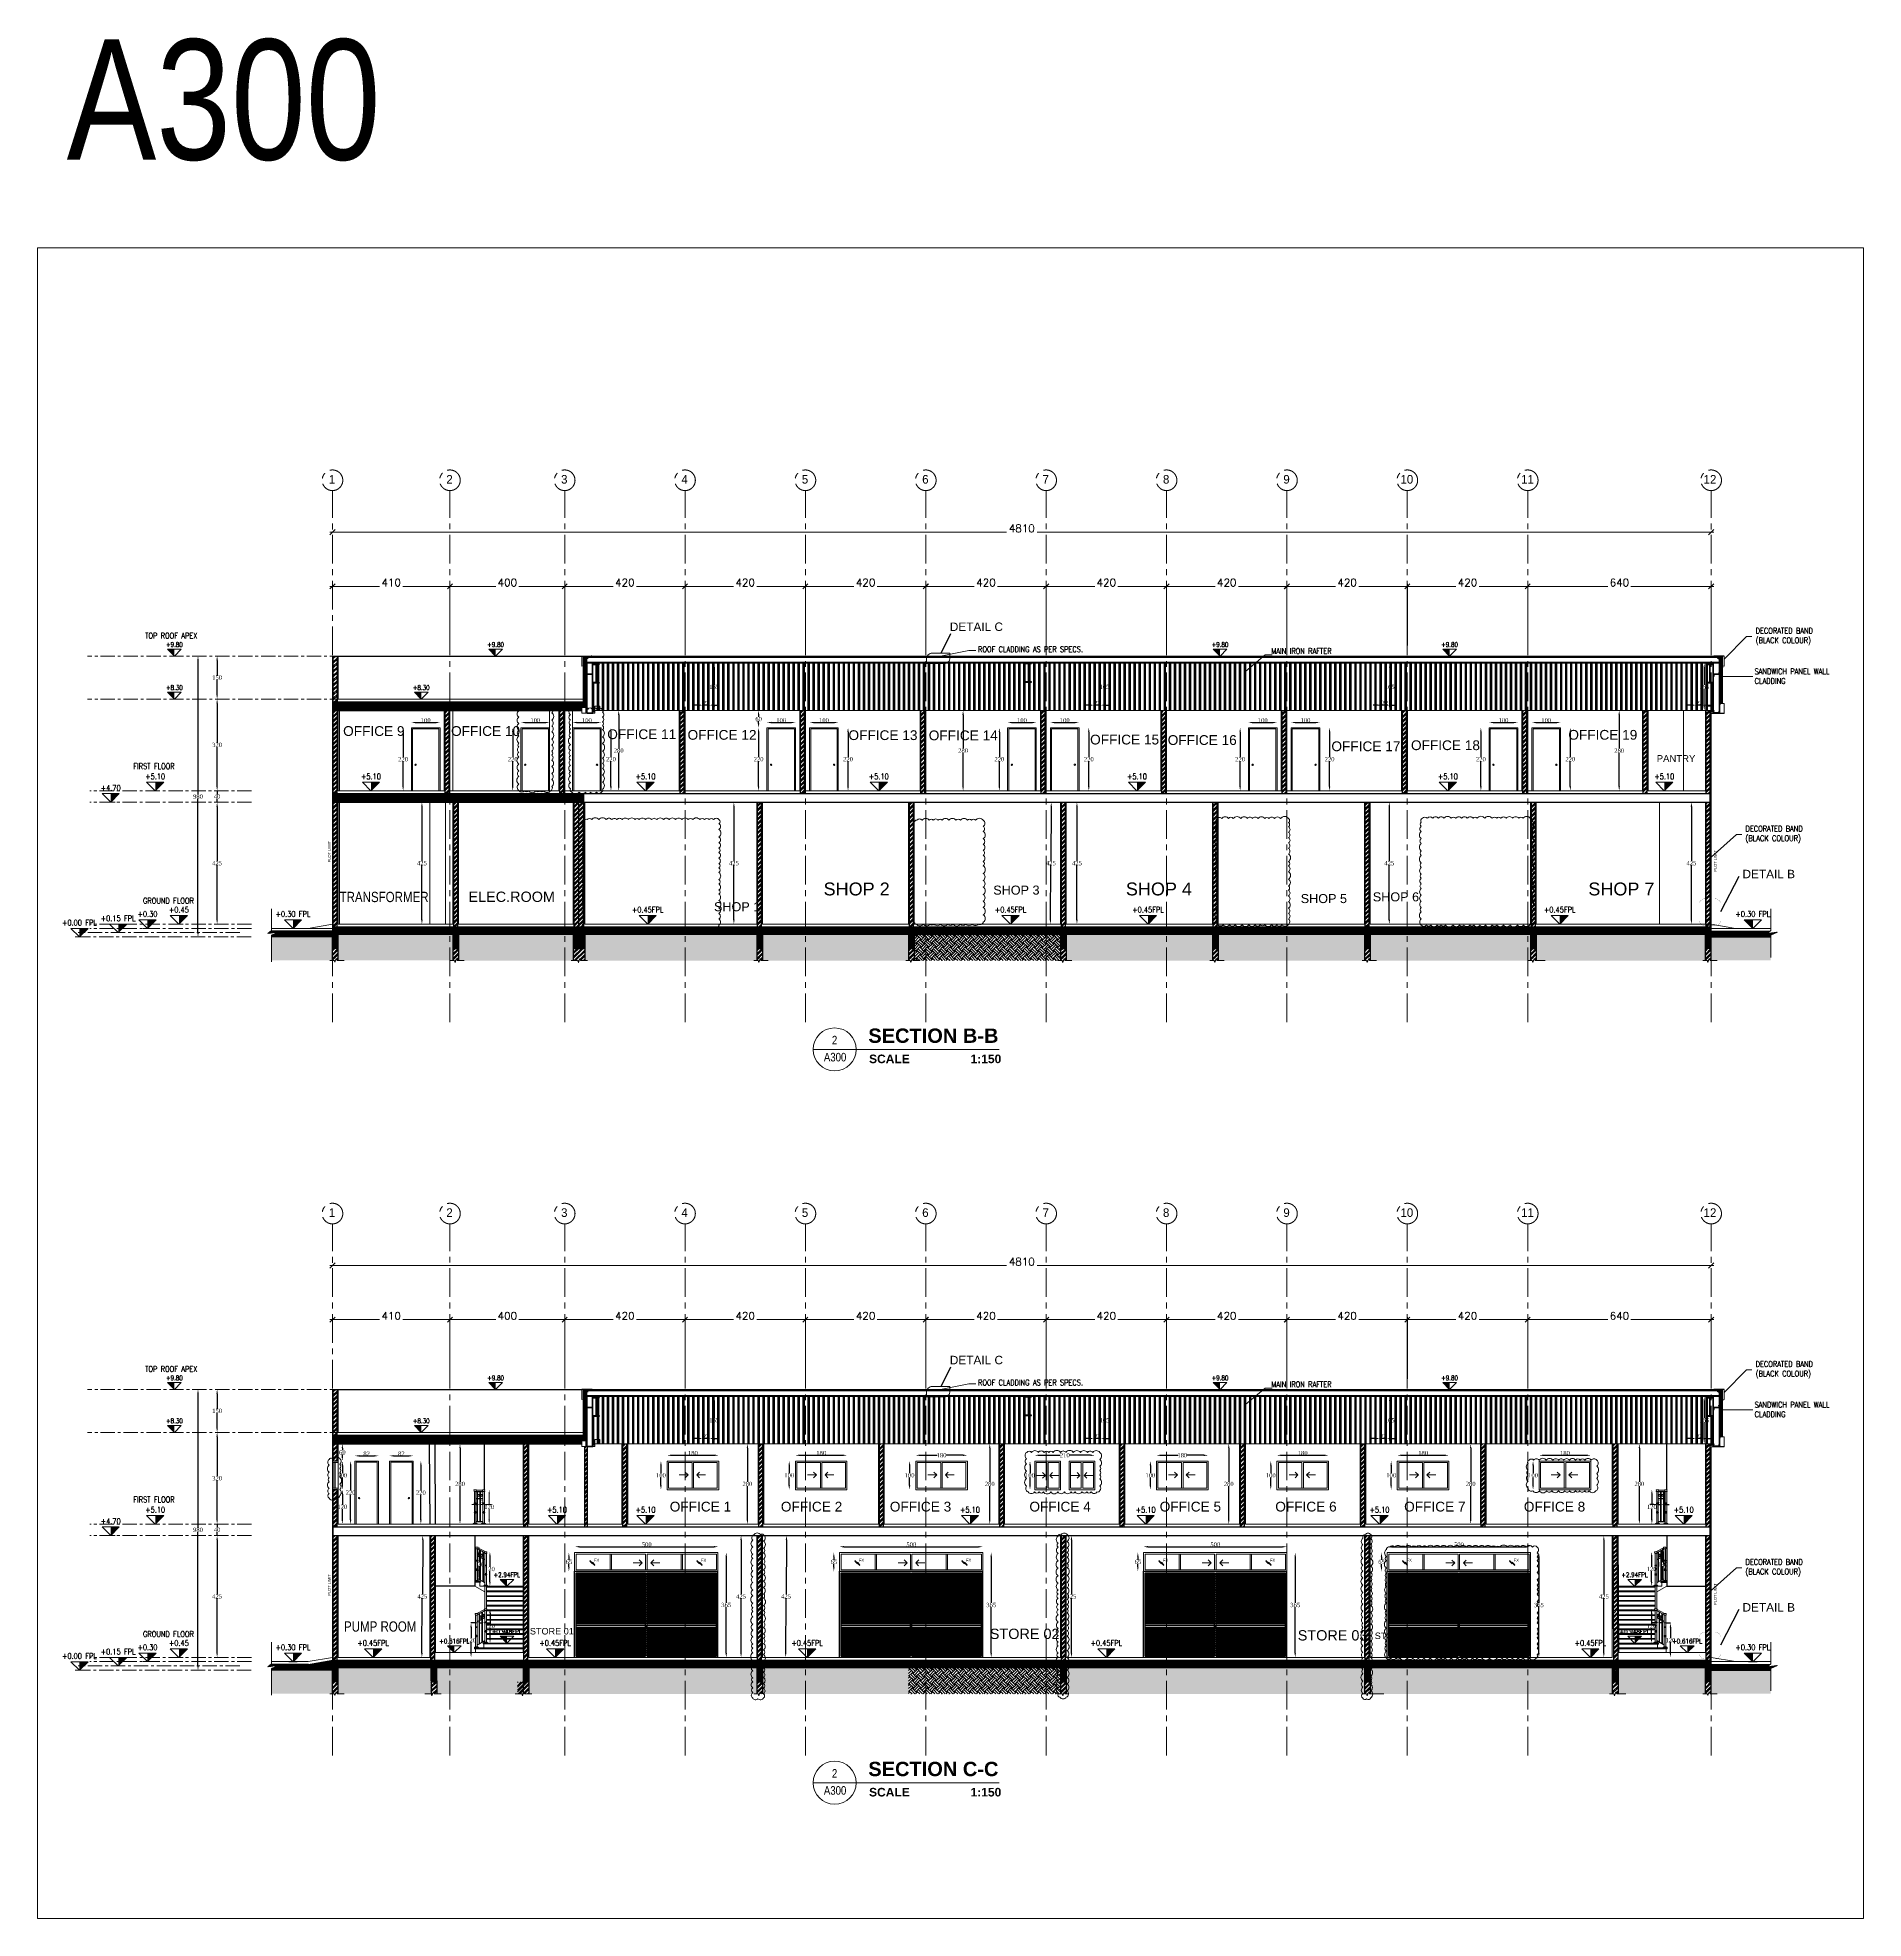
# Model space of a CAD drawing. Header units: millimetres. Extents: x -9083 to 924194, y -232449 to 321637.
# Drawn here: x -8100 to 55597, y -15919 to 49705 of the extents above; entities that cross this region are included whole.
import ezdxf
from ezdxf.enums import TextEntityAlignment as Align

# ---------------------------------------------------------------- set-up
doc = ezdxf.new("R2010")
doc.units = ezdxf.units.MM
doc.header["$LTSCALE"] = 400
doc.header["$MEASUREMENT"] = 0
doc.header["$PDMODE"] = 3
for name, pattern in [('CENTER', [2, 1.25, -0.25, 0.25, -0.25]), ('CENTERX2', [4, 2.5, -0.5, 0.5, -0.5]), ('DASHDOT', [1, 0.5, -0.25, 0, -0.25]), ('PHANTOM2', [1.25, 0.625, -0.125, 0.125, -0.125, 0.125, -0.125])]:
    doc.linetypes.add(name, pattern=pattern)
doc.layers.get('0').update_dxf_attribs({"lineweight": 0, "true_color": 0xff1414})
doc.layers.get('Defpoints').update_dxf_attribs({"color": 8, "lineweight": 5})
for name, color, linetype in [('A-400 ANNOT-TEXT', 7, 'Continuous'), ('A-BRACING', 7, 'Continuous'), ('A-DIM OPENING', 7, 'Continuous'), ('A-ELEV-3', 7, 'Continuous'), ('A-ELEV-6', 251, 'Continuous'), ('A-GISTUD', 62, 'Continuous'), ('A-HAT', 251, 'Continuous'), ('A-PURLIN', 7, 'Continuous'), ('A-ROOF CLADDING', 7, 'Continuous'), ('DOORS', 1, 'Continuous'), ('HACH', 8, 'Continuous'), ('PRO', 1, 'Continuous')]:
    doc.layers.add(name, color=color, linetype=linetype)
for name, color, linetype, lineweight in [('A-ALUCOBOND', 155, 'Continuous', 5), ('A-ANNO-DIMS', 134, 'Continuous', 9), ('AR-dim-axis', 3, 'Continuous', 15), ('AR-dim-in', 134, 'Continuous', 0), ('AXIS DIMENSION', 8, 'Continuous', 5), ('DOOR', 1, 'Continuous', 5), ('ELEVATION 00', 7, 'Continuous', 30), ('ELEVATION 01', 4, 'Continuous', 25), ('ELEVATION 02', 3, 'Continuous', 18), ('ELEVATION WINDOW', 5, 'Continuous', 5), ('FINISH', 3, 'Continuous', 9), ('HANDRAIL', 31, 'Continuous', 5), ('HAT', 252, 'Continuous', 5), ('HATCH', 15, 'Continuous', 0), ('LEVEL SYMBOL', 8, 'Continuous', 5), ('LEVELS', 251, 'Continuous', 5), ('PLOT BOWNDARY', 1, 'DASHDOT', 50), ('REFER TILTLE 100', 7, 'Continuous', 5), ('REVC', 210, 'Continuous', 0), ('ROOMS DIMENSION', 3, 'Continuous', 5), ('TEXT DRAWING TITLE', 7, 'Continuous', 5), ('WALL ELEVATION', 3, 'Continuous', 9), ('WALL PROPOSED', 255, 'Continuous', 30), ('WINDOWS', 5, 'Continuous', 5)]:
    doc.layers.add(name, color=color, linetype=linetype, lineweight=lineweight)
doc.layers.add('A-SHEETING', color=7, linetype='Continuous', true_color=0x8f999f)
doc.layers.add('AXIES', color=7, linetype='CENTER', lineweight=0, true_color=0x949596)
doc.styles.add('arial', font='arial.ttf', dxfattribs={"width": 0.8, "height": 2.2})
doc.styles.add('ARIAL-TITLE', font='arialbd.ttf')
doc.styles.add('Arial_1', font='arial.ttf', dxfattribs={"height": 300})
doc.styles.add('ROMAN', font='times.ttf')
doc.styles.add('ROMAN-0.7', font='romans.shx', dxfattribs={"width": 0.7})
doc.styles.add('ROMANS-0.8', font='romans.shx', dxfattribs={"width": 0.8})
doc.styles.add('ROMANS-TITLE', font='ROMANS.shx', dxfattribs={"width": 0.8})
doc.styles.add('ROMANT', font='romant.shx')
doc.styles.add('simple', font='simplex.shx')
doc.styles.get("Standard").update_dxf_attribs({"font": 'GOTHIC.TTF', "height": 220})
doc.styles.add('XREF$0$STANDARD', font='verdana.ttf')
doc.linetypes.add('BATTING', pattern='A,0.0001,-0.1,[134,ltypeshp.shx,S=0.1,R=0,X=-0.1,Y=0],-0.2,[134,ltypeshp.shx,S=0.1,R=180,X=0.1,Y=0],-0.1', length=0.4001)
doc.dimstyles.new('AXIS DIMENSION', dxfattribs={"dimscale": 1.2, "dimtxt": 220, "dimasz": 150, "dimexe": 75, "dimexo": 200, "dimgap": 50, "dimtad": 0, "dimdec": 0, "dimlfac": 0.1, "dimzin": 0, "dimdsep": 46, "dimtxsty": 'ROMANT', "dimblk": 'OBLIQUE', "dimcen": 200, "dimdle": 75, "dimclrd": 17, "dimclre": 94, "dimclrt": 3, "dimadec": 0, "dimazin": 0, "dimtfac": 0.5, "dimtdec": 0, "dimtix": 1, "dimtofl": 0, "dimtmove": 2, "dimatfit": 2, "dimfxl": 100, "dimtvp": 0.5, "dimtolj": 1, "dimtzin": 0, "dimlwd": -1, "dimlwe": -1, "dimarcsym": 0})
doc.dimstyles.new('d-block', dxfattribs={"dimscale": 0, "dimtxt": 0.2, "dimasz": 0.12, "dimexe": 0.1, "dimexo": 0.1, "dimgap": 0.1, "dimtad": 0, "dimzin": 9, "dimdsep": 46, "dimtxsty": 'simple', "dimblk": 'OPEN90', "dimcen": 0.1, "dimdle": 0.04, "dimclrd": 256, "dimclre": 256, "dimclrt": 256, "dimazin": 0, "dimtfac": 1, "dimtix": 1, "dimtofl": 0, "dimtmove": 2, "dimatfit": 3, "dimldrblk": 'OBLIQUE', "dimfxl": 40, "dimtolj": 1, "dimtzin": 1, "dimarcsym": 0})
doc.dimstyles.new('DIM-200-100', dxfattribs={"dimtxt": 200, "dimasz": 100, "dimexe": 100, "dimexo": 100, "dimgap": 75, "dimtad": 1, "dimdec": 0, "dimzin": 12, "dimdsep": 46, "dimtxsty": 'ROMAN-0.7', "dimblk": 'ARCHTICK', "dimcen": 50, "dimdle": 100, "dimclrd": 8, "dimclre": 9, "dimclrt": 256, "dimadec": 0, "dimazin": 0, "dimtfac": 1, "dimtdec": 0, "dimtix": 1, "dimtmove": 2, "dimatfit": 3, "dimfxl": 1, "dimtolj": 1, "dimtzin": 0, "dimlwd": 9, "dimlwe": 5, "dimarcsym": 0})
doc.dimstyles.new('ELEV DIM', dxfattribs={"dimtxt": 150, "dimasz": 150, "dimexe": 0.06, "dimexo": 0.06, "dimgap": 0.03, "dimtad": 1, "dimtih": 1, "dimtoh": 1, "dimdec": 0, "dimlfac": 0.1, "dimzin": 13, "dimdsep": 46, "dimtxsty": 'ROMAN', "dimcen": 0.09, "dimdle": 0.06, "dimse1": 1, "dimse2": 1, "dimclrd": 256, "dimclre": 256, "dimclrt": 3, "dimadec": 0, "dimazin": 0, "dimtfac": 1, "dimtdec": 0, "dimtix": 1, "dimtmove": 2, "dimatfit": 3, "dimfxl": 0.06, "dimtolj": 1, "dimtzin": 0, "dimarcsym": 0})
pattern_1 = [(45, (279.44, -26029.7), (0, 265.16504), [187.5, -187.5]), (45, (229.72, -25980), (0, 265.16504), [187.5, -187.5]), (45, (180, -25930.27), (0, 265.16504), [187.5, -187.5]), (135, (180, -25897.13), (-265.16504, 3e-14), [187.5, -187.5]), (135, (229.72, -25847.4), (-265.16504, 3e-14), [187.5, -187.5]), (135, (279.44, -25797.69), (-265.16504, 3e-14), [187.5, -187.5])]
pattern_2 = [(45, (279.48, -443.15), (0, 265.16504), [187.5, -187.5]), (45, (229.76, -393.43), (0, 265.16504), [187.5, -187.5]), (45, (180.04, -343.71), (0, 265.16504), [187.5, -187.5]), (135, (180.04, -310.56), (-265.16504, 3e-14), [187.5, -187.5]), (135, (229.76, -260.85), (-265.16504, 3e-14), [187.5, -187.5]), (135, (279.48, -211.13), (-265.16504, 3e-14), [187.5, -187.5])]

# ---------------------------------------------------------------- blocks, each defined once
blk = doc.blocks.new('LVL-200')
at = {"color": 5, "ltscale": 800}
blk.add_line((-153071, 178428), (-152471, 178428), dxfattribs=at)
blk.add_lwpolyline([(-153371, 179028), (-152771, 178428), (-152171, 179028), (-153371, 179028)])
blk.add_solid([(-152771, 179028), (-152171, 179028), (-152771, 178428)])
at = {"ltscale": 800, "style": 'ROMANS-TITLE', "width": 0.8}
blk.add_attdef('FLOOR-LEVEL', text='', height=400, dxfattribs=at).set_placement((-152771, 179428), align=Align.MIDDLE)
blk = doc.blocks.new('*D919')
at = {"layer": 'Defpoints', "color": 0, "transparency": 16777216}
for p in [(28498, -2562), (27969, -6812), (28498, -6812)]:
    blk.add_point(p, dxfattribs=at)
at = {"layer": 'ROOMS DIMENSION', "lineweight": -2, "transparency": 16777216}
for p, q in [((27969, -2712), (27969, -4611)), ((27969, -6662), (27969, -4763))]:
    blk.add_line(p, q, dxfattribs=at)
at = {"layer": 'ROOMS DIMENSION', "transparency": 16777216}
for points in [[(27944, -2712), (27994, -2712), (27969, -2562)], [(27944, -6662), (27994, -6662), (27969, -6812)]]:
    blk.add_solid(points, dxfattribs=at)
at = {"layer": 'ROOMS DIMENSION', "color": 3, "transparency": 16777216, "insert": (27969, -4687), "char_height": 150, "attachment_point": 5, "style": 'ROMAN'}
blk.add_mtext('\\A1;425', dxfattribs=at)
blk = doc.blocks.new('*D920')
at = {"layer": 'Defpoints', "color": 0, "transparency": 16777216}
for p in [(5586, -2562), (5307, -6810), (5557, -6812)]:
    blk.add_point(p, dxfattribs=at)
at = {"layer": 'ROOMS DIMENSION', "lineweight": -2, "transparency": 16777216}
for p, q in [((5335, -2710), (5322, -4609)), ((5308, -6660), (5321, -4761))]:
    blk.add_line(p, q, dxfattribs=at)
at = {"layer": 'ROOMS DIMENSION', "transparency": 16777216}
for points in [[(5310, -2710), (5360, -2710), (5336, -2560)], [(5283, -6660), (5333, -6660), (5307, -6810)]]:
    blk.add_solid(points, dxfattribs=at)
at = {"layer": 'ROOMS DIMENSION', "color": 3, "transparency": 16777216, "insert": (5321, -4685), "char_height": 150, "attachment_point": 5, "style": 'ROMAN'}
blk.add_mtext('\\A1;425', dxfattribs=at)
blk = doc.blocks.new('*D921')
at = {"layer": 'Defpoints', "color": 0, "transparency": 16777216}
for p in [(16720, -2562), (16441, -6812), (16720, -6812)]:
    blk.add_point(p, dxfattribs=at)
at = {"layer": 'ROOMS DIMENSION', "lineweight": -2, "transparency": 16777216}
for p, q in [((16441, -2712), (16441, -4610)), ((16441, -6662), (16441, -4763))]:
    blk.add_line(p, q, dxfattribs=at)
at = {"layer": 'ROOMS DIMENSION', "transparency": 16777216}
for points in [[(16416, -2712), (16466, -2712), (16441, -2562)], [(16416, -6662), (16466, -6662), (16441, -6812)]]:
    blk.add_solid(points, dxfattribs=at)
at = {"layer": 'ROOMS DIMENSION', "color": 3, "transparency": 16777216, "insert": (16441, -4687), "char_height": 150, "attachment_point": 5, "style": 'ROMAN'}
blk.add_mtext('\\A1;425', dxfattribs=at)
blk = doc.blocks.new('*D922')
at = {"layer": 'Defpoints', "color": 0, "transparency": 16777216}
for p in [(46821, -2562), (46542, -6812), (46821, -6812)]:
    blk.add_point(p, dxfattribs=at)
at = {"layer": 'ROOMS DIMENSION', "lineweight": -2, "transparency": 16777216}
for p, q in [((46542, -2712), (46542, -4611)), ((46542, -6662), (46542, -4763))]:
    blk.add_line(p, q, dxfattribs=at)
at = {"layer": 'ROOMS DIMENSION', "transparency": 16777216}
for points in [[(46517, -2712), (46567, -2712), (46542, -2562)], [(46517, -6662), (46567, -6662), (46542, -6812)]]:
    blk.add_solid(points, dxfattribs=at)
at = {"layer": 'ROOMS DIMENSION', "color": 3, "transparency": 16777216, "insert": (46542, -4687), "char_height": 150, "attachment_point": 5, "style": 'ROMAN'}
blk.add_mtext('\\A1;425', dxfattribs=at)
blk = doc.blocks.new('*D923')
at = {"layer": 'Defpoints', "color": 0, "transparency": 16777216}
for p in [(16776, 638, 0), (16663, -2162), (16776, -2162)]:
    blk.add_point(p, dxfattribs=at)
at = {"layer": 'ROOMS DIMENSION', "lineweight": -2, "transparency": 16777216}
for p, q in [((16663, 488), (16663, -685)), ((16663, -2012), (16663, -838))]:
    blk.add_line(p, q, dxfattribs=at)
at = {"layer": 'ROOMS DIMENSION', "transparency": 16777216}
for points in [[(16638, 488), (16688, 488), (16663, 638)], [(16638, -2012), (16688, -2012), (16663, -2162)]]:
    blk.add_solid(points, dxfattribs=at)
at = {"layer": 'ROOMS DIMENSION', "color": 3, "transparency": 16777216, "insert": (16663, -762), "char_height": 150, "attachment_point": 5, "style": 'ROMAN'}
blk.add_mtext('\\A1;280', dxfattribs=at)
blk = doc.blocks.new('*D924')
at = {"layer": 'Defpoints', "color": 0, "transparency": 16777216}
for p in [(25231, 638), (25118, -2162), (25231, -2162)]:
    blk.add_point(p, dxfattribs=at)
at = {"layer": 'ROOMS DIMENSION', "lineweight": -2, "transparency": 16777216}
for p, q in [((25118, 488), (25118, -685)), ((25118, -2012), (25118, -838))]:
    blk.add_line(p, q, dxfattribs=at)
at = {"layer": 'ROOMS DIMENSION', "transparency": 16777216}
for points in [[(25093, 488), (25143, 488), (25118, 638)], [(25093, -2012), (25143, -2012), (25118, -2162)]]:
    blk.add_solid(points, dxfattribs=at)
at = {"layer": 'ROOMS DIMENSION', "color": 3, "transparency": 16777216, "insert": (25118, -762), "char_height": 150, "attachment_point": 5, "style": 'ROMAN'}
blk.add_mtext('\\A1;280', dxfattribs=at)
blk = doc.blocks.new('*D925')
at = {"layer": 'Defpoints', "color": 0, "transparency": 16777216}
for p in [(18275, -2562), (17997, -6810), (18247, -6812)]:
    blk.add_point(p, dxfattribs=at)
at = {"layer": 'ROOMS DIMENSION', "lineweight": -2, "transparency": 16777216}
for p, q in [((18024, -2710), (18012, -4609)), ((17998, -6660), (18011, -4762))]:
    blk.add_line(p, q, dxfattribs=at)
at = {"layer": 'ROOMS DIMENSION', "transparency": 16777216}
for points in [[(17999, -2710), (18049, -2710), (18025, -2560)], [(17973, -6660), (18023, -6661), (17997, -6810)]]:
    blk.add_solid(points, dxfattribs=at)
at = {"layer": 'ROOMS DIMENSION', "color": 3, "transparency": 16777216, "insert": (18011, -4685), "char_height": 150, "attachment_point": 5, "style": 'ROMAN'}
blk.add_mtext('\\A1;425', dxfattribs=at)
blk = doc.blocks.new('A-DETAIL-TITLE-100')
at = {"layer": 'TEXT DRAWING TITLE', "linetype": 'Continuous'}
blk.add_line((0, 0), (-1500, 0), dxfattribs=at)
blk.add_circle((-750, 0), 750, dxfattribs=at)
at = {"layer": 'TEXT DRAWING TITLE', "style": 'ARIAL-TITLE'}
for tag, p, height in [('TITLE1', (450, 937), 500), ('SCALE1', (450, -480), 300), ('SCALE2', (2479, -480), 300)]:
    blk.add_attdef(tag, p, '', height=height, dxfattribs=at)
at = {"layer": 'TEXT DRAWING TITLE', "color": 7, "style": 'ARIAL-TITLE'}
blk.add_attdef('TITLE2_001', (435, 228), '', height=500, dxfattribs=at)
at = {"layer": 'TEXT DRAWING TITLE', "linetype": 'Continuous', "style": 'ARIAL-TITLE'}
blk.add_attdef('DRWG-NO', text='', height=400, dxfattribs=at).set_placement((-751, 326), align=Align.MIDDLE)
at = {"layer": 'TEXT DRAWING TITLE', "linetype": 'Continuous', "style": 'arial', "width": 0.8}
blk.add_attdef('DRAWING-REF', text='', height=300, dxfattribs=at).set_placement((-735, -270), align=Align.MIDDLE)
blk = doc.blocks.new('_ArchTick')
at = {"color": 0, "linetype": 'ByBlock', "const_width": 0.15}
blk.add_lwpolyline([(-0.5, -0.5), (0.5, 0.5)], dxfattribs=at)
blk = doc.blocks.new('_Oblique')
at = {"color": 0, "linetype": 'ByBlock', "lineweight": -2}
blk.add_line((-0.5, -0.5), (0.5, 0.5), dxfattribs=at)
blk = doc.blocks.new('_Open90')
at = {"color": 0, "linetype": 'ByBlock', "lineweight": -2}
for p, q in [((0, 0), (-1, 0)), ((-0.5, 0.5), (0, 0)), ((0, 0), (-0.5, -0.5))]:
    blk.add_line(p, q, dxfattribs=at)
blk = doc.blocks.new('A$C38DF5A04')
at = {"color": 9}
for p, q in [((-73, -3), (-74, 3)), ((-72, -1), (-74, 3)), ((-74, 3), (-74, 1)), ((-74, 1), (-73, -3)), ((-72, 2), (-71, 3)), ((-70, -3), (-72, 2)), ((-71, 3), (-70, -3)), ((-69, -2), (-71, 3)), ((-69, 2), (-68, 3)), ((-67, -3), (-69, 2)), ((-66, -2), (-68, 3)), ((-68, 3), (-67, -3)), ((-66, 2), (-68, 2)), ((-66, 2), (-65, 3)), ((-64, -3), (-66, 2)), ((-63, -2), (-65, 3)), ((-65, 3), (-64, -3)), ((-63, 2), (-65, 2)), ((-63, 2), (-62, 3)), ((-61, -3), (-63, 2)), ((-62, 3), (-61, -3)), ((-60, -2), (-62, 3)), ((-60, 2), (-62, 2)), ((-60, 2), (-59, 3)), ((-58, -3), (-60, 2)), ((-57, -2), (-59, 3)), ((-59, 3), (-58, -3)), ((-57, 2), (-59, 2)), ((-57, 2), (-56, 3)), ((-55, -3), (-57, 2)), ((-56, 3), (-55, -3)), ((-54, -2), (-56, 3)), ((-54, 2), (-56, 2)), ((-54, 2), (-53, 3)), ((-52, -3), (-54, 2)), ((-53, 3), (-52, -3)), ((-51, -2), (-53, 3)), ((-51, 2), (-53, 2)), ((-51, 2), (-50, 3)), ((-49, -3), (-51, 2)), ((-48, -2), (-50, 3)), ((-50, 3), (-49, -3)), ((-48, 2), (-50, 2)), ((-48, 2), (-47, 3)), ((-46, -3), (-48, 2)), ((-47, 3), (-46, -3)), ((-45, -2), (-47, 3)), ((-45, 2), (-47, 2)), ((-45, 2), (-44, 3)), ((-43, -3), (-45, 2)), ((-44, 3), (-43, -3)), ((-43, -2), (-44, 3)), ((-42, 2), (-44, 2)), ((-40, -2), (-42, 3)), ((-42, 3), (-40, -3)), ((-42, 2), (-42, 3)), ((-40, -3), (-42, 2)), ((-39, 2), (-41, 2)), ((-39, 2), (-39, 3)), ((-39, 3), (-37, -3)), ((-37, -2), (-39, 3)), ((-37, -3), (-39, 2)), ((-36, 2), (-38, 2)), ((-36, 2), (-36, 3)), ((-36, 3), (-34, -3)), ((-34, -2), (-36, 3)), ((-34, -3), (-36, 2)), ((-33, 2), (-35, 2)), ((-33, 2), (-33, 3)), ((-33, 3), (-31, -3)), ((-31, -2), (-33, 3)), ((-31, -3), (-33, 2)), ((-30, 2), (-32, 2)), ((-28, -2), (-30, 3)), ((-30, 3), (-28, -3)), ((-30, 2), (-30, 3)), ((-28, -3), (-30, 2)), ((-27, 2), (-29, 2)), ((-25, -2), (-27, 3)), ((-27, 3), (-25, -3)), ((-27, 2), (-27, 3)), ((-25, -3), (-27, 2)), ((-24, 2), (-26, 2)), ((-22, -2), (-24, 3)), ((-24, 3), (-22, -3)), ((-24, 2), (-24, 3)), ((-22, -3), (-24, 2)), ((-21, 2), (-23, 2)), ((-19, -2), (-21, 3)), ((-21, 3), (-19, -3)), ((-21, 2), (-21, 3)), ((-19, -3), (-21, 2)), ((-18, 2), (-20, 2)), ((-18, 2), (-20, 2)), ((-16, -2), (-18, 3)), ((-18, 3), (-16, -3)), ((-18, 2), (-18, 3)), ((-16, -3), (-18, 2)), ((-16, 2), (-17, 2)), ((-16, 2), (-17, 2)), ((-16, 2), (-15, 3)), ((-14, -3), (-16, 2)), ((-13, -2), (-15, 3)), ((-15, 3), (-14, -3)), ((-13, 2), (-15, 2)), ((-13, 2), (-12, 3)), ((-11, -3), (-13, 2)), ((-10, -2), (-12, 3)), ((-12, 3), (-11, -3)), ((-10, 2), (-12, 2)), ((-10, 2), (-9, 3)), ((-8, -3), (-10, 2)), ((-9, 3), (-8, -3)), ((-7, -2), (-9, 3)), ((-7, 2), (-9, 2)), ((-7, 2), (-6, 3)), ((-5, -3), (-7, 2)), ((-6, 3), (-5, -3)), ((-4, -2), (-6, 3)), ((-4, 2), (-6, 2)), ((-4, 2), (-6, 2)), ((-4, 2), (-3, 3)), ((-2, -3), (-4, 2)), ((-3, 3), (-2, -3)), ((-1, -2), (-3, 3)), ((0, 2), (-3, 2)), ((3, 5), (3, -5)), ((-72, -1), (-73, -3)), ((-70, -3), (-69, -2)), ((-67, -3), (-66, -2)), ((-64, -2), (-66, -2)), ((-64, -3), (-63, -2)), ((-61, -2), (-63, -2)), ((-61, -3), (-60, -2)), ((-58, -2), (-60, -2)), ((-58, -3), (-57, -2)), ((-55, -2), (-57, -2)), ((-55, -3), (-54, -2)), ((-52, -2), (-54, -2)), ((-52, -3), (-51, -2)), ((-49, -2), (-51, -2)), ((-49, -3), (-48, -2)), ((-46, -2), (-48, -2)), ((-46, -3), (-45, -2)), ((-44, -2), (-45, -2)), ((-41, -2), (-43, -2)), ((-43, -3), (-43, -2)), ((-38, -2), (-40, -2)), ((-40, -3), (-40, -2)), ((-35, -2), (-37, -2)), ((-37, -3), (-37, -2)), ((-32, -2), (-34, -2)), ((-34, -3), (-34, -2)), ((-29, -2), (-31, -2)), ((-31, -3), (-31, -2)), ((-28, -3), (-28, -2)), ((-26, -2), (-28, -2)), ((-25, -3), (-25, -2)), ((-23, -2), (-25, -2)), ((-22, -3), (-22, -2)), ((-20, -2), (-22, -2)), ((-19, -3), (-19, -2)), ((-17, -2), (-19, -2)), ((-16, -3), (-16, -2)), ((-14, -2), (-16, -2)), ((-14, -3), (-13, -2)), ((-11, -2), (-13, -2)), ((-11, -3), (-10, -2)), ((-8, -2), (-10, -2)), ((-8, -3), (-7, -2)), ((-5, -2), (-7, -2)), ((-5, -3), (-4, -2)), ((-2, -2), (-4, -2)), ((-2, -3), (-1, -2)), ((0, -2), (-1, -2))]:
    blk.add_line(p, q, dxfattribs=at)
at = {"color": 9, "linetype": 'Continuous'}
for p, q in [((0, -10), (0, 10)), ((1, 10), (0, 10)), ((1, -10), (1, 10)), ((1, 10), (3, 5)), ((4, 5), (7, 5)), ((4, 3), (7, 3)), ((7, -4), (7, 4)), ((1, -10), (0, -10)), ((3, -5), (1, -10)), ((4, -3), (7, -3)), ((7, -5), (4, -5))]:
    blk.add_line(p, q, dxfattribs=at)
for centre, radius, start, end in [((5, 4), 1.99, 137.76619, 222.23381), ((10, 0), 7.2, 158.14102, 201.85898), ((5, 4), 1.99, 317.76619, 42.23381), ((0, 0), 7.2, 338.14102, 21.85898), ((5, -4), 1.99, 137.76619, 222.23381), ((5, -4), 1.99, 317.76619, 42.23381)]:
    blk.add_arc(centre, radius, start, end, dxfattribs=at)
at = {"color": 9}
for centre, major_axis, start_param, end_param in [((-68, -21), (16.6, 16.6), 1.076748, 1.203291), ((-68, 22), (-16.6, 16.6), 1.938302, 2.101801), ((-68, -21), (-16.6, 16.6), -0.618205, -0.53124), ((-68, -21), (16.6, 16.6), 0.829171, 0.912678), ((-68, 22), (-16.6, 16.6), 2.146176, 2.245916), ((-68, 22), (-16.6, 16.6), 2.288058, 2.374668)]:
    blk.add_ellipse(centre, major_axis=major_axis, ratio=1, start_param=start_param, end_param=end_param, dxfattribs=at)
blk = doc.blocks.new('200Z')
at = {"layer": 'A-PURLIN'}
blk.add_lwpolyline([(-81, 12), (-71, 3, 0.198912), (-65, 0), (-9, 0, 0.414214), (0, 9), (0, 191, -0.414214), (5, 196), (61, 196, -0.198912), (64, 195), (74, 185), (77, 188), (67, 197, 0.198912), (61, 200), (5, 200, 0.414214), (-4, 191), (-4, 9, -0.414214), (-9, 4), (-65, 4, -0.198912), (-68, 5), (-78, 15)], format="xyb", close=True, dxfattribs=at)
blk = doc.blocks.new('A-LVL_EL-SEC')
at = {"layer": 'LEVEL SYMBOL', "color": 5, "ltscale": 800}
blk.add_line((-150, 0), (150, 0), dxfattribs=at)
at = {"layer": 'LEVEL SYMBOL'}
blk.add_lwpolyline([(-300, 300), (0, 0), (300, 300), (-300, 300)], dxfattribs=at)
blk.add_solid([(0, 300), (300, 300), (0, 0)], dxfattribs=at)
at = {"layer": 'LEVEL SYMBOL', "color": 1, "ltscale": 800, "style": 'ROMANS-TITLE', "width": 0.8}
blk.add_attdef('FLOOR-LEVEL', text='', height=200, dxfattribs=at).set_placement((0, 580), align=Align.MIDDLE)
blk = doc.blocks.new('*D926')
at = {"layer": 'Defpoints', "color": 0, "transparency": 16777216}
for p in [(50044, 2288), (50086, 2288, 0), (50086, 638)]:
    blk.add_point(p, dxfattribs=at)
at = {"layer": 'ROOMS DIMENSION', "lineweight": -2, "transparency": 16777216}
for p, q in [((50044, 2138), (50044, 1539)), ((50044, 788), (50044, 1387))]:
    blk.add_line(p, q, dxfattribs=at)
at = {"layer": 'ROOMS DIMENSION', "transparency": 16777216}
for points in [[(50019, 2138), (50069, 2138), (50044, 2288)], [(50019, 788), (50069, 788), (50044, 638)]]:
    blk.add_solid(points, dxfattribs=at)
at = {"layer": 'ROOMS DIMENSION', "color": 3, "transparency": 16777216, "insert": (50044, 1463), "char_height": 150, "attachment_point": 5, "style": 'ROMAN'}
blk.add_mtext('\\A1;165', dxfattribs=at)
blk = doc.blocks.new('*D887')
at = {"layer": 'Defpoints', "color": 0, "transparency": 16777216}
for p in [(49761, 826), (49761, 638, 0), (49979, 638, 0)]:
    blk.add_point(p, dxfattribs=at)
at = {"layer": 'ROOMS DIMENSION', "lineweight": -2, "transparency": 16777216}
for p, q in [((49611, 826), (49461, 826)), ((49979, 826), (49761, 826)), ((50129, 826), (50279, 826))]:
    blk.add_line(p, q, dxfattribs=at)
at = {"layer": 'ROOMS DIMENSION', "transparency": 16777216}
for points in [[(49611, 851), (49611, 801), (49761, 826)], [(50129, 851), (50129, 801), (49979, 826)]]:
    blk.add_solid(points, dxfattribs=at)
at = {"layer": 'ROOMS DIMENSION', "color": 3, "transparency": 16777216, "insert": (49870, 901), "char_height": 150, "attachment_point": 5, "style": 'ROMAN'}
blk.add_mtext('\\A1;22', dxfattribs=at)
blk = doc.blocks.new('*D927')
at = {"layer": 'Defpoints', "color": 0, "transparency": 16777216}
for p in [(50044, 2288), (50086, 2288, 0), (50086, 638)]:
    blk.add_point(p, dxfattribs=at)
at = {"layer": 'ROOMS DIMENSION', "lineweight": -2, "transparency": 16777216}
for p, q in [((50044, 2138), (50044, 1539)), ((50044, 788), (50044, 1387))]:
    blk.add_line(p, q, dxfattribs=at)
at = {"layer": 'ROOMS DIMENSION', "transparency": 16777216}
for points in [[(50019, 2138), (50069, 2138), (50044, 2288)], [(50019, 788), (50069, 788), (50044, 638)]]:
    blk.add_solid(points, dxfattribs=at)
at = {"layer": 'ROOMS DIMENSION', "color": 3, "transparency": 16777216, "insert": (50044, 1463), "char_height": 150, "attachment_point": 5, "style": 'ROMAN'}
blk.add_mtext('\\A1;165', dxfattribs=at)
blk = doc.blocks.new('*D888')
at = {"layer": 'Defpoints', "color": 0, "transparency": 16777216}
for p in [(38737, 826), (38737, 638, 0), (38956, 638, 0)]:
    blk.add_point(p, dxfattribs=at)
at = {"layer": 'ROOMS DIMENSION', "lineweight": -2, "transparency": 16777216}
for p, q in [((38587, 826), (38437, 826)), ((38956, 826), (38737, 826)), ((39106, 826), (39256, 826))]:
    blk.add_line(p, q, dxfattribs=at)
at = {"layer": 'ROOMS DIMENSION', "transparency": 16777216}
for points in [[(38587, 851), (38587, 801), (38737, 826)], [(39106, 851), (39106, 801), (38956, 826)]]:
    blk.add_solid(points, dxfattribs=at)
at = {"layer": 'ROOMS DIMENSION', "color": 3, "transparency": 16777216, "insert": (38846, 901), "char_height": 150, "attachment_point": 5, "style": 'ROMAN'}
blk.add_mtext('\\A1;22', dxfattribs=at)
blk = doc.blocks.new('*D928')
at = {"layer": 'Defpoints', "color": 0, "transparency": 16777216}
for p in [(50044, 2288), (50086, 2288, 0), (50086, 638)]:
    blk.add_point(p, dxfattribs=at)
at = {"layer": 'ROOMS DIMENSION', "lineweight": -2, "transparency": 16777216}
for p, q in [((50044, 2138), (50044, 1539)), ((50044, 788), (50044, 1387))]:
    blk.add_line(p, q, dxfattribs=at)
at = {"layer": 'ROOMS DIMENSION', "transparency": 16777216}
for points in [[(50019, 2138), (50069, 2138), (50044, 2288)], [(50019, 788), (50069, 788), (50044, 638)]]:
    blk.add_solid(points, dxfattribs=at)
at = {"layer": 'ROOMS DIMENSION', "color": 3, "transparency": 16777216, "insert": (50044, 1463), "char_height": 150, "attachment_point": 5, "style": 'ROMAN'}
blk.add_mtext('\\A1;165', dxfattribs=at)
blk = doc.blocks.new('*D889')
at = {"layer": 'Defpoints', "color": 0, "transparency": 16777216}
for p in [(28763, 826), (28763, 638, 0), (28981, 638, 0)]:
    blk.add_point(p, dxfattribs=at)
at = {"layer": 'ROOMS DIMENSION', "lineweight": -2, "transparency": 16777216}
for p, q in [((28613, 826), (28463, 826)), ((28981, 826), (28763, 826)), ((29131, 826), (29281, 826))]:
    blk.add_line(p, q, dxfattribs=at)
at = {"layer": 'ROOMS DIMENSION', "transparency": 16777216}
for points in [[(28613, 851), (28613, 801), (28763, 826)], [(29131, 851), (29131, 801), (28981, 826)]]:
    blk.add_solid(points, dxfattribs=at)
at = {"layer": 'ROOMS DIMENSION', "color": 3, "transparency": 16777216, "insert": (28872, 901), "char_height": 150, "attachment_point": 5, "style": 'ROMAN'}
blk.add_mtext('\\A1;22', dxfattribs=at)
blk = doc.blocks.new('*D890')
at = {"layer": 'Defpoints', "color": 0, "transparency": 16777216}
for p in [(15505, 2288), (15547, 2288, 0), (15547, 638)]:
    blk.add_point(p, dxfattribs=at)
at = {"layer": 'ROOMS DIMENSION', "lineweight": -2, "transparency": 16777216}
for p, q in [((15505, 2138), (15505, 1539)), ((15505, 788), (15505, 1387))]:
    blk.add_line(p, q, dxfattribs=at)
at = {"layer": 'ROOMS DIMENSION', "transparency": 16777216}
for points in [[(15480, 2138), (15530, 2138), (15505, 2288)], [(15480, 788), (15530, 788), (15505, 638)]]:
    blk.add_solid(points, dxfattribs=at)
at = {"layer": 'ROOMS DIMENSION', "color": 3, "transparency": 16777216, "insert": (15505, 1463), "char_height": 150, "attachment_point": 5, "style": 'ROMAN'}
blk.add_mtext('\\A1;165', dxfattribs=at)
blk = doc.blocks.new('*D891')
at = {"layer": 'Defpoints', "color": 0, "transparency": 16777216}
for p in [(15109, 826), (15109, 638, 0), (15328, 638, 0)]:
    blk.add_point(p, dxfattribs=at)
at = {"layer": 'ROOMS DIMENSION', "lineweight": -2, "transparency": 16777216}
for p, q in [((14959, 826), (14809, 826)), ((15328, 826), (15109, 826)), ((15478, 826), (15628, 826))]:
    blk.add_line(p, q, dxfattribs=at)
at = {"layer": 'ROOMS DIMENSION', "transparency": 16777216}
for points in [[(14959, 851), (14959, 801), (15109, 826)], [(15478, 851), (15478, 801), (15328, 826)]]:
    blk.add_solid(points, dxfattribs=at)
at = {"layer": 'ROOMS DIMENSION', "color": 3, "transparency": 16777216, "insert": (15218, 901), "char_height": 150, "attachment_point": 5, "style": 'ROMAN'}
blk.add_mtext('\\A1;22', dxfattribs=at)
blk = doc.blocks.new('*D892')
at = {"layer": 'Defpoints', "color": 0, "transparency": 16777216}
for p in [(39072, 2288), (39114, 2288, 0), (39114, 638)]:
    blk.add_point(p, dxfattribs=at)
at = {"layer": 'ROOMS DIMENSION', "lineweight": -2, "transparency": 16777216}
for p, q in [((39072, 2138), (39072, 1539)), ((39072, 788), (39072, 1387))]:
    blk.add_line(p, q, dxfattribs=at)
at = {"layer": 'ROOMS DIMENSION', "transparency": 16777216}
for points in [[(39047, 2138), (39097, 2138), (39072, 2288)], [(39047, 788), (39097, 788), (39072, 638)]]:
    blk.add_solid(points, dxfattribs=at)
at = {"layer": 'ROOMS DIMENSION', "color": 3, "transparency": 16777216, "insert": (39072, 1463), "char_height": 150, "attachment_point": 5, "style": 'ROMAN'}
blk.add_mtext('\\A1;165', dxfattribs=at)
blk = doc.blocks.new('*D893')
at = {"layer": 'Defpoints', "color": 0, "transparency": 16777216}
for p in [(29119, 2288), (29161, 2288, 0), (29161, 638)]:
    blk.add_point(p, dxfattribs=at)
at = {"layer": 'ROOMS DIMENSION', "lineweight": -2, "transparency": 16777216}
for p, q in [((29119, 2138), (29119, 1539)), ((29119, 788), (29119, 1387))]:
    blk.add_line(p, q, dxfattribs=at)
at = {"layer": 'ROOMS DIMENSION', "transparency": 16777216}
for points in [[(29094, 2138), (29144, 2138), (29119, 2288)], [(29094, 788), (29144, 788), (29119, 638)]]:
    blk.add_solid(points, dxfattribs=at)
at = {"layer": 'ROOMS DIMENSION', "color": 3, "transparency": 16777216, "insert": (29119, 1463), "char_height": 150, "attachment_point": 5, "style": 'ROMAN'}
blk.add_mtext('\\A1;165', dxfattribs=at)
blk = doc.blocks.new('*D648')
at = {"layer": 'Defpoints', "color": 0, "transparency": 16777216}
for p in [(87908, 108449), (89109, 108449, 0), (86883, 104199, 0)]:
    blk.add_point(p, dxfattribs=at)
at = {"layer": 'ROOMS DIMENSION', "lineweight": -2, "transparency": 16777216}
for p, q in [((87908, 108299), (87908, 106400)), ((87908, 104349), (87908, 106248))]:
    blk.add_line(p, q, dxfattribs=at)
at = {"layer": 'ROOMS DIMENSION', "transparency": 16777216}
for points in [[(87883, 108299), (87933, 108299), (87908, 108449)], [(87883, 104349), (87933, 104349), (87908, 104199)]]:
    blk.add_solid(points, dxfattribs=at)
at = {"layer": 'ROOMS DIMENSION', "color": 3, "transparency": 16777216, "insert": (87908, 106324), "char_height": 150, "attachment_point": 5, "style": 'ROMAN'}
blk.add_mtext('\\A1;425', dxfattribs=at)
blk = doc.blocks.new('*D649')
at = {"layer": 'Defpoints', "color": 0, "transparency": 16777216}
for p in [(87908, 112049), (89109, 112049, 0), (89109, 108849, 0)]:
    blk.add_point(p, dxfattribs=at)
at = {"layer": 'ROOMS DIMENSION', "lineweight": -2, "transparency": 16777216}
for p, q in [((87908, 111899), (87908, 110525)), ((87908, 108999), (87908, 110373))]:
    blk.add_line(p, q, dxfattribs=at)
at = {"layer": 'ROOMS DIMENSION', "transparency": 16777216}
for points in [[(87883, 111899), (87933, 111899), (87908, 112049)], [(87883, 108999), (87933, 108999), (87908, 108849)]]:
    blk.add_solid(points, dxfattribs=at)
at = {"layer": 'ROOMS DIMENSION', "color": 3, "transparency": 16777216, "insert": (87908, 110449), "char_height": 150, "attachment_point": 5, "style": 'ROMAN'}
blk.add_mtext('\\A1;320', dxfattribs=at)
blk = doc.blocks.new('*D650')
at = {"layer": 'Defpoints', "color": 0, "transparency": 16777216}
for p in [(87241, 113549), (88759, 113549, 0), (87233, 103749, 0)]:
    blk.add_point(p, dxfattribs=at)
at = {"layer": 'ROOMS DIMENSION', "lineweight": -2, "transparency": 16777216}
for p, q in [((87241, 113399), (87241, 108725)), ((87241, 103899), (87241, 108572))]:
    blk.add_line(p, q, dxfattribs=at)
at = {"layer": 'ROOMS DIMENSION', "transparency": 16777216}
for points in [[(87216, 113399), (87266, 113399), (87241, 113549)], [(87216, 103899), (87266, 103899), (87241, 103749)]]:
    blk.add_solid(points, dxfattribs=at)
at = {"layer": 'ROOMS DIMENSION', "color": 3, "transparency": 16777216, "insert": (87241, 108649), "char_height": 150, "attachment_point": 5, "style": 'ROMAN'}
blk.add_mtext('\\A1;980', dxfattribs=at)
blk = doc.blocks.new('*D543')
at = {"layer": 'Defpoints', "color": 0, "transparency": 16777216}
for p in [(87908, 108449), (89109, 108849), (89109, 108449)]:
    blk.add_point(p, dxfattribs=at)
at = {"layer": 'ROOMS DIMENSION', "lineweight": -2, "transparency": 16777216}
for p, q in [((87908, 108999), (87908, 109149)), ((87908, 108849), (87908, 108725)), ((87908, 108449), (87908, 108573)), ((87908, 108299), (87908, 108149))]:
    blk.add_line(p, q, dxfattribs=at)
at = {"layer": 'ROOMS DIMENSION', "transparency": 16777216}
for points in [[(87883, 108999), (87933, 108999), (87908, 108849)], [(87883, 108299), (87933, 108299), (87908, 108449)]]:
    blk.add_solid(points, dxfattribs=at)
at = {"layer": 'ROOMS DIMENSION', "color": 3, "transparency": 16777216, "insert": (87908, 108649), "char_height": 150, "attachment_point": 5, "style": 'ROMAN'}
blk.add_mtext('\\A1;40', dxfattribs=at)
blk = doc.blocks.new('*D651')
at = {"layer": 'Defpoints', "color": 0, "transparency": 16777216}
for p in [(87908, 113549), (89109, 113549), (89109, 112049)]:
    blk.add_point(p, dxfattribs=at)
at = {"layer": 'ROOMS DIMENSION', "lineweight": -2, "transparency": 16777216}
for p, q in [((87908, 113399), (87908, 112875)), ((87908, 112199), (87908, 112723))]:
    blk.add_line(p, q, dxfattribs=at)
at = {"layer": 'ROOMS DIMENSION', "transparency": 16777216}
for points in [[(87883, 113399), (87933, 113399), (87908, 113549)], [(87883, 112199), (87933, 112199), (87908, 112049)]]:
    blk.add_solid(points, dxfattribs=at)
at = {"layer": 'ROOMS DIMENSION', "color": 3, "transparency": 16777216, "insert": (87908, 112799), "char_height": 150, "attachment_point": 5, "style": 'ROMAN'}
blk.add_mtext('\\A1;150', dxfattribs=at)
blk = doc.blocks.new('*D946')
at = {"layer": 'Defpoints', "color": 0, "transparency": 16777216}
for p in [(38986, -3158), (43986, -2953), (43986, -3158)]:
    blk.add_point(p, dxfattribs=at)
at = {"layer": 'ROOMS DIMENSION', "lineweight": -2, "transparency": 16777216}
blk.add_line((39136, -2953), (43836, -2953), dxfattribs=at)
at = {"layer": 'ROOMS DIMENSION', "transparency": 16777216}
for points in [[(39136, -2928), (39136, -2978), (38986, -2953)], [(43836, -2928), (43836, -2978), (43986, -2953)]]:
    blk.add_solid(points, dxfattribs=at)
at = {"layer": 'ROOMS DIMENSION', "color": 3, "transparency": 16777216, "insert": (41486, -2877), "char_height": 150, "attachment_point": 5, "style": 'ROMAN'}
blk.add_mtext('\\A1;500', dxfattribs=at)
blk = doc.blocks.new('*D947')
at = {"layer": 'Defpoints', "color": 0, "transparency": 16777216}
for p in [(43986, -3158), (44275, -3158), (43986, -6813)]:
    blk.add_point(p, dxfattribs=at)
at = {"layer": 'ROOMS DIMENSION', "lineweight": -2, "transparency": 16777216}
for p, q in [((44275, -3308), (44275, -4910)), ((44275, -6663), (44275, -5062))]:
    blk.add_line(p, q, dxfattribs=at)
at = {"layer": 'ROOMS DIMENSION', "transparency": 16777216}
for points in [[(44250, -3308), (44300, -3308), (44275, -3158)], [(44250, -6663), (44300, -6663), (44275, -6813)]]:
    blk.add_solid(points, dxfattribs=at)
at = {"layer": 'ROOMS DIMENSION', "color": 3, "transparency": 16777216, "insert": (44275, -4986), "char_height": 150, "attachment_point": 5, "style": 'ROMAN'}
blk.add_mtext('\\A1;365', dxfattribs=at)
blk = doc.blocks.new('*D948')
at = {"layer": 'Defpoints', "color": 0, "transparency": 16777216}
for p in [(38986, -3158), (38785, -3809), (38986, -3809)]:
    blk.add_point(p, dxfattribs=at)
at = {"layer": 'ROOMS DIMENSION', "lineweight": -2, "transparency": 16777216}
for p, q in [((38785, -3308), (38785, -3407)), ((38785, -3659), (38785, -3560))]:
    blk.add_line(p, q, dxfattribs=at)
at = {"layer": 'ROOMS DIMENSION', "transparency": 16777216}
for points in [[(38760, -3308), (38810, -3308), (38785, -3158)], [(38760, -3659), (38810, -3659), (38785, -3809)]]:
    blk.add_solid(points, dxfattribs=at)
at = {"layer": 'ROOMS DIMENSION', "color": 3, "transparency": 16777216, "insert": (38785, -3484), "char_height": 150, "attachment_point": 5, "style": 'ROMAN'}
blk.add_mtext('\\A1;65', dxfattribs=at)
blk = doc.blocks.new('*D949')
at = {"layer": 'Defpoints', "color": 0, "transparency": 16777216}
for p in [(30486, -3157), (35486, -2952), (35486, -3157)]:
    blk.add_point(p, dxfattribs=at)
at = {"layer": 'ROOMS DIMENSION', "lineweight": -2, "transparency": 16777216}
blk.add_line((30636, -2952), (35336, -2952), dxfattribs=at)
at = {"layer": 'ROOMS DIMENSION', "transparency": 16777216}
for points in [[(30636, -2927), (30636, -2977), (30486, -2952)], [(35336, -2927), (35336, -2977), (35486, -2952)]]:
    blk.add_solid(points, dxfattribs=at)
at = {"layer": 'ROOMS DIMENSION', "color": 3, "transparency": 16777216, "insert": (32986, -2875), "char_height": 150, "attachment_point": 5, "style": 'ROMAN'}
blk.add_mtext('\\A1;500', dxfattribs=at)
blk = doc.blocks.new('*D950')
at = {"layer": 'Defpoints', "color": 0, "transparency": 16777216}
for p in [(35486, -3157), (35775, -3157), (35486, -6812)]:
    blk.add_point(p, dxfattribs=at)
at = {"layer": 'ROOMS DIMENSION', "lineweight": -2, "transparency": 16777216}
for p, q in [((35775, -3307), (35775, -4908)), ((35775, -6662), (35775, -5061))]:
    blk.add_line(p, q, dxfattribs=at)
at = {"layer": 'ROOMS DIMENSION', "transparency": 16777216}
for points in [[(35750, -3307), (35800, -3307), (35775, -3157)], [(35750, -6662), (35800, -6662), (35775, -6812)]]:
    blk.add_solid(points, dxfattribs=at)
at = {"layer": 'ROOMS DIMENSION', "color": 3, "transparency": 16777216, "insert": (35775, -4985), "char_height": 150, "attachment_point": 5, "style": 'ROMAN'}
blk.add_mtext('\\A1;365', dxfattribs=at)
blk = doc.blocks.new('*D951')
at = {"layer": 'Defpoints', "color": 0, "transparency": 16777216}
for p in [(30486, -3157), (30285, -3807), (30486, -3807)]:
    blk.add_point(p, dxfattribs=at)
at = {"layer": 'ROOMS DIMENSION', "lineweight": -2, "transparency": 16777216}
for p, q in [((30285, -3307), (30285, -3406)), ((30285, -3657), (30285, -3559))]:
    blk.add_line(p, q, dxfattribs=at)
at = {"layer": 'ROOMS DIMENSION', "transparency": 16777216}
for points in [[(30260, -3307), (30310, -3307), (30285, -3157)], [(30260, -3657), (30310, -3657), (30285, -3807)]]:
    blk.add_solid(points, dxfattribs=at)
at = {"layer": 'ROOMS DIMENSION', "color": 3, "transparency": 16777216, "insert": (30285, -3482), "char_height": 150, "attachment_point": 5, "style": 'ROMAN'}
blk.add_mtext('\\A1;65', dxfattribs=at)
blk = doc.blocks.new('*D952')
at = {"layer": 'Defpoints', "color": 0, "transparency": 16777216}
for p in [(19880, -3157), (24880, -2952), (24880, -3157)]:
    blk.add_point(p, dxfattribs=at)
at = {"layer": 'ROOMS DIMENSION', "lineweight": -2, "transparency": 16777216}
blk.add_line((20030, -2952), (24730, -2952), dxfattribs=at)
at = {"layer": 'ROOMS DIMENSION', "transparency": 16777216}
for points in [[(20030, -2927), (20030, -2977), (19880, -2952)], [(24730, -2927), (24730, -2977), (24880, -2952)]]:
    blk.add_solid(points, dxfattribs=at)
at = {"layer": 'ROOMS DIMENSION', "color": 3, "transparency": 16777216, "insert": (22380, -2875), "char_height": 150, "attachment_point": 5, "style": 'ROMAN'}
blk.add_mtext('\\A1;500', dxfattribs=at)
blk = doc.blocks.new('*D953')
at = {"layer": 'Defpoints', "color": 0, "transparency": 16777216}
for p in [(24880, -3157), (25168, -3157), (24880, -6812)]:
    blk.add_point(p, dxfattribs=at)
at = {"layer": 'ROOMS DIMENSION', "lineweight": -2, "transparency": 16777216}
for p, q in [((25168, -3307), (25168, -4908)), ((25168, -6662), (25168, -5061))]:
    blk.add_line(p, q, dxfattribs=at)
at = {"layer": 'ROOMS DIMENSION', "transparency": 16777216}
for points in [[(25143, -3307), (25193, -3307), (25168, -3157)], [(25143, -6662), (25193, -6662), (25168, -6812)]]:
    blk.add_solid(points, dxfattribs=at)
at = {"layer": 'ROOMS DIMENSION', "color": 3, "transparency": 16777216, "insert": (25168, -4985), "char_height": 150, "attachment_point": 5, "style": 'ROMAN'}
blk.add_mtext('\\A1;365', dxfattribs=at)
blk = doc.blocks.new('*D954')
at = {"layer": 'Defpoints', "color": 0, "transparency": 16777216}
for p in [(19880, -3157), (19678, -3807), (19880, -3807)]:
    blk.add_point(p, dxfattribs=at)
at = {"layer": 'ROOMS DIMENSION', "lineweight": -2, "transparency": 16777216}
for p, q in [((19678, -3307), (19678, -3406)), ((19678, -3657), (19678, -3559))]:
    blk.add_line(p, q, dxfattribs=at)
at = {"layer": 'ROOMS DIMENSION', "transparency": 16777216}
for points in [[(19653, -3307), (19703, -3307), (19678, -3157)], [(19653, -3657), (19703, -3657), (19678, -3807)]]:
    blk.add_solid(points, dxfattribs=at)
at = {"layer": 'ROOMS DIMENSION', "color": 3, "transparency": 16777216, "insert": (19678, -3482), "char_height": 150, "attachment_point": 5, "style": 'ROMAN'}
blk.add_mtext('\\A1;65', dxfattribs=at)
blk = doc.blocks.new('*D955')
at = {"layer": 'Defpoints', "color": 0, "transparency": 16777216}
for p in [(15651, -2951), (10651, -3361), (15651, -3361)]:
    blk.add_point(p, dxfattribs=at)
at = {"layer": 'ROOMS DIMENSION', "lineweight": -2, "transparency": 16777216}
blk.add_line((10801, -2951), (15501, -2951), dxfattribs=at)
at = {"layer": 'ROOMS DIMENSION', "transparency": 16777216}
for points in [[(10801, -2926), (10801, -2976), (10651, -2951)], [(15501, -2926), (15501, -2976), (15651, -2951)]]:
    blk.add_solid(points, dxfattribs=at)
at = {"layer": 'ROOMS DIMENSION', "color": 3, "transparency": 16777216, "insert": (13151, -2875), "char_height": 150, "attachment_point": 5, "style": 'ROMAN'}
blk.add_mtext('\\A1;500', dxfattribs=at)
blk = doc.blocks.new('*D956')
at = {"layer": 'Defpoints', "color": 0, "transparency": 16777216}
for p in [(15636, -3157), (15925, -3157), (15636, -6812)]:
    blk.add_point(p, dxfattribs=at)
at = {"layer": 'ROOMS DIMENSION', "lineweight": -2, "transparency": 16777216}
for p, q in [((15925, -3307), (15925, -4908)), ((15925, -6662), (15925, -5061))]:
    blk.add_line(p, q, dxfattribs=at)
at = {"layer": 'ROOMS DIMENSION', "transparency": 16777216}
for points in [[(15900, -3307), (15950, -3307), (15925, -3157)], [(15900, -6662), (15950, -6662), (15925, -6812)]]:
    blk.add_solid(points, dxfattribs=at)
at = {"layer": 'ROOMS DIMENSION', "color": 3, "transparency": 16777216, "insert": (15925, -4984), "char_height": 150, "attachment_point": 5, "style": 'ROMAN'}
blk.add_mtext('\\A1;365', dxfattribs=at)
blk = doc.blocks.new('*D957')
at = {"layer": 'Defpoints', "color": 0, "transparency": 16777216}
for p in [(10636, -3157), (10435, -3807), (10636, -3807)]:
    blk.add_point(p, dxfattribs=at)
at = {"layer": 'ROOMS DIMENSION', "lineweight": -2, "transparency": 16777216}
for p, q in [((10435, -3307), (10435, -3406)), ((10435, -3657), (10435, -3558))]:
    blk.add_line(p, q, dxfattribs=at)
at = {"layer": 'ROOMS DIMENSION', "transparency": 16777216}
for points in [[(10410, -3307), (10460, -3307), (10435, -3157)], [(10410, -3657), (10460, -3657), (10435, -3807)]]:
    blk.add_solid(points, dxfattribs=at)
at = {"layer": 'ROOMS DIMENSION', "color": 3, "transparency": 16777216, "insert": (10435, -3482), "char_height": 150, "attachment_point": 5, "style": 'ROMAN'}
blk.add_mtext('\\A1;65', dxfattribs=at)
blk = doc.blocks.new('*D906')
at = {"layer": 'Defpoints', "color": 0, "transparency": 16777216}
for p in [(33569, 638), (33456, -2162), (33569, -2162)]:
    blk.add_point(p, dxfattribs=at)
at = {"layer": 'ROOMS DIMENSION', "lineweight": -2, "transparency": 16777216}
for p, q in [((33456, 488), (33456, -685)), ((33456, -2012), (33456, -838))]:
    blk.add_line(p, q, dxfattribs=at)
at = {"layer": 'ROOMS DIMENSION', "transparency": 16777216}
for points in [[(33431, 488), (33481, 488), (33456, 638)], [(33431, -2012), (33481, -2012), (33456, -2162)]]:
    blk.add_solid(points, dxfattribs=at)
at = {"layer": 'ROOMS DIMENSION', "color": 3, "transparency": 16777216, "insert": (33456, -762), "char_height": 150, "attachment_point": 5, "style": 'ROMAN'}
blk.add_mtext('\\A1;280', dxfattribs=at)
blk = doc.blocks.new('*D907')
at = {"layer": 'Defpoints', "color": 0, "transparency": 16777216}
for p in [(42009, 638), (41896, -2162), (42009, -2162)]:
    blk.add_point(p, dxfattribs=at)
at = {"layer": 'ROOMS DIMENSION', "lineweight": -2, "transparency": 16777216}
for p, q in [((41896, 488), (41896, -685)), ((41896, -2012), (41896, -838))]:
    blk.add_line(p, q, dxfattribs=at)
at = {"layer": 'ROOMS DIMENSION', "transparency": 16777216}
for points in [[(41871, 488), (41921, 488), (41896, 638)], [(41871, -2012), (41921, -2012), (41896, -2162)]]:
    blk.add_solid(points, dxfattribs=at)
at = {"layer": 'ROOMS DIMENSION', "color": 3, "transparency": 16777216, "insert": (41896, -762), "char_height": 150, "attachment_point": 5, "style": 'ROMAN'}
blk.add_mtext('\\A1;280', dxfattribs=at)
blk = doc.blocks.new('*D908')
at = {"layer": 'Defpoints', "color": 0, "transparency": 16777216}
for p in [(44168, 38, 0), (43622, -962), (44073, -962)]:
    blk.add_point(p, dxfattribs=at)
at = {"layer": 'ROOMS DIMENSION', "lineweight": -2, "transparency": 16777216}
for p, q in [((44073, -112), (44073, -386)), ((44073, -812), (44073, -538))]:
    blk.add_line(p, q, dxfattribs=at)
at = {"layer": 'ROOMS DIMENSION', "transparency": 16777216}
for points in [[(44048, -112), (44098, -112), (44073, 38)], [(44048, -812), (44098, -812), (44073, -962)]]:
    blk.add_solid(points, dxfattribs=at)
at = {"layer": 'ROOMS DIMENSION', "color": 3, "transparency": 16777216, "insert": (44073, -462), "char_height": 150, "attachment_point": 5, "style": 'ROMAN'}
blk.add_mtext('\\A1;100', dxfattribs=at)
blk = doc.blocks.new('*D909')
at = {"layer": 'Defpoints', "color": 0, "transparency": 16777216}
for p in [(39217, 38, 0), (38672, -962), (39122, -962)]:
    blk.add_point(p, dxfattribs=at)
at = {"layer": 'ROOMS DIMENSION', "lineweight": -2, "transparency": 16777216}
for p, q in [((39122, -112), (39122, -386)), ((39122, -812), (39122, -538))]:
    blk.add_line(p, q, dxfattribs=at)
at = {"layer": 'ROOMS DIMENSION', "transparency": 16777216}
for points in [[(39097, -112), (39147, -112), (39122, 38)], [(39097, -812), (39147, -812), (39122, -962)]]:
    blk.add_solid(points, dxfattribs=at)
at = {"layer": 'ROOMS DIMENSION', "color": 3, "transparency": 16777216, "insert": (39122, -462), "char_height": 150, "attachment_point": 5, "style": 'ROMAN'}
blk.add_mtext('\\A1;100', dxfattribs=at)
blk = doc.blocks.new('*D910')
at = {"layer": 'Defpoints', "color": 0, "transparency": 16777216}
for p in [(35017, 38, 0), (34472, -962), (34922, -962)]:
    blk.add_point(p, dxfattribs=at)
at = {"layer": 'ROOMS DIMENSION', "lineweight": -2, "transparency": 16777216}
for p, q in [((34922, -112), (34922, -386)), ((34922, -812), (34922, -538))]:
    blk.add_line(p, q, dxfattribs=at)
at = {"layer": 'ROOMS DIMENSION', "transparency": 16777216}
for points in [[(34897, -112), (34947, -112), (34922, 38)], [(34897, -812), (34947, -812), (34922, -962)]]:
    blk.add_solid(points, dxfattribs=at)
at = {"layer": 'ROOMS DIMENSION', "color": 3, "transparency": 16777216, "insert": (34922, -462), "char_height": 150, "attachment_point": 5, "style": 'ROMAN'}
blk.add_mtext('\\A1;100', dxfattribs=at)
blk = doc.blocks.new('*D931')
at = {"layer": 'Defpoints', "color": 0, "transparency": 16777216}
for p in [(44286, 38, 0), (46086, 239), (46086, 38, 0)]:
    blk.add_point(p, dxfattribs=at)
at = {"layer": 'ROOMS DIMENSION', "lineweight": -2, "transparency": 16777216}
blk.add_line((44436, 239), (45936, 239), dxfattribs=at)
at = {"layer": 'ROOMS DIMENSION', "transparency": 16777216}
for points in [[(44436, 264), (44436, 214), (44286, 239)], [(45936, 264), (45936, 214), (46086, 239)]]:
    blk.add_solid(points, dxfattribs=at)
at = {"layer": 'ROOMS DIMENSION', "color": 3, "transparency": 16777216, "insert": (45186, 316), "char_height": 150, "attachment_point": 5, "style": 'ROMAN'}
blk.add_mtext('\\A1;180', dxfattribs=at)
blk = doc.blocks.new('*D932')
at = {"layer": 'Defpoints', "color": 0, "transparency": 16777216}
for p in [(44286, 38, 0), (46086, 239), (46086, 38, 0)]:
    blk.add_point(p, dxfattribs=at)
at = {"layer": 'ROOMS DIMENSION', "lineweight": -2, "transparency": 16777216}
blk.add_line((44436, 239), (45936, 239), dxfattribs=at)
at = {"layer": 'ROOMS DIMENSION', "transparency": 16777216}
for points in [[(44436, 264), (44436, 214), (44286, 239)], [(45936, 264), (45936, 214), (46086, 239)]]:
    blk.add_solid(points, dxfattribs=at)
at = {"layer": 'ROOMS DIMENSION', "color": 3, "transparency": 16777216, "insert": (45186, 316), "char_height": 150, "attachment_point": 5, "style": 'ROMAN'}
blk.add_mtext('\\A1;180', dxfattribs=at)
blk = doc.blocks.new('*D911')
at = {"layer": 'Defpoints', "color": 0, "transparency": 16777216}
for p in [(35136, 38, 0), (36936, 239), (36936, 38, 0)]:
    blk.add_point(p, dxfattribs=at)
at = {"layer": 'ROOMS DIMENSION', "lineweight": -2, "transparency": 16777216}
blk.add_line((35286, 239), (36786, 239), dxfattribs=at)
at = {"layer": 'ROOMS DIMENSION', "transparency": 16777216}
for points in [[(35286, 264), (35286, 214), (35136, 239)], [(36786, 264), (36786, 214), (36936, 239)]]:
    blk.add_solid(points, dxfattribs=at)
at = {"layer": 'ROOMS DIMENSION', "color": 3, "transparency": 16777216, "insert": (36036, 316), "char_height": 150, "attachment_point": 5, "style": 'ROMAN'}
blk.add_mtext('\\A1;180', dxfattribs=at)
blk = doc.blocks.new('*D912')
at = {"layer": 'Defpoints', "color": 0, "transparency": 16777216}
for p in [(39336, 38, 0), (41136, 239), (41136, 38, 0)]:
    blk.add_point(p, dxfattribs=at)
at = {"layer": 'ROOMS DIMENSION', "lineweight": -2, "transparency": 16777216}
blk.add_line((39486, 239), (40986, 239), dxfattribs=at)
at = {"layer": 'ROOMS DIMENSION', "transparency": 16777216}
for points in [[(39486, 264), (39486, 214), (39336, 239)], [(40986, 264), (40986, 214), (41136, 239)]]:
    blk.add_solid(points, dxfattribs=at)
at = {"layer": 'ROOMS DIMENSION', "color": 3, "transparency": 16777216, "insert": (40236, 316), "char_height": 150, "attachment_point": 5, "style": 'ROMAN'}
blk.add_mtext('\\A1;180', dxfattribs=at)
blk = doc.blocks.new('*D913')
at = {"layer": 'Defpoints', "color": 0, "transparency": 16777216}
for p in [(30817, 38, 0), (30272, -962), (30722, -962)]:
    blk.add_point(p, dxfattribs=at)
at = {"layer": 'ROOMS DIMENSION', "lineweight": -2, "transparency": 16777216}
for p, q in [((30722, -112), (30722, -386)), ((30722, -812), (30722, -538))]:
    blk.add_line(p, q, dxfattribs=at)
at = {"layer": 'ROOMS DIMENSION', "transparency": 16777216}
for points in [[(30697, -112), (30747, -112), (30722, 38)], [(30697, -812), (30747, -812), (30722, -962)]]:
    blk.add_solid(points, dxfattribs=at)
at = {"layer": 'ROOMS DIMENSION', "color": 3, "transparency": 16777216, "insert": (30722, -462), "char_height": 150, "attachment_point": 5, "style": 'ROMAN'}
blk.add_mtext('\\A1;100', dxfattribs=at)
blk = doc.blocks.new('*D933')
at = {"layer": 'Defpoints', "color": 0, "transparency": 16777216}
for p in [(44286, 38, 0), (46086, 239), (46086, 38, 0)]:
    blk.add_point(p, dxfattribs=at)
at = {"layer": 'ROOMS DIMENSION', "lineweight": -2, "transparency": 16777216}
blk.add_line((44436, 239), (45936, 239), dxfattribs=at)
at = {"layer": 'ROOMS DIMENSION', "transparency": 16777216}
for points in [[(44436, 264), (44436, 214), (44286, 239)], [(45936, 264), (45936, 214), (46086, 239)]]:
    blk.add_solid(points, dxfattribs=at)
at = {"layer": 'ROOMS DIMENSION', "color": 3, "transparency": 16777216, "insert": (45186, 316), "char_height": 150, "attachment_point": 5, "style": 'ROMAN'}
blk.add_mtext('\\A1;180', dxfattribs=at)
blk = doc.blocks.new('*D914')
at = {"layer": 'Defpoints', "color": 0, "transparency": 16777216}
for p in [(26617, 38, 0), (26072, -962), (26522, -962)]:
    blk.add_point(p, dxfattribs=at)
at = {"layer": 'ROOMS DIMENSION', "lineweight": -2, "transparency": 16777216}
for p, q in [((26522, -112), (26522, -386)), ((26522, -812), (26522, -538))]:
    blk.add_line(p, q, dxfattribs=at)
at = {"layer": 'ROOMS DIMENSION', "transparency": 16777216}
for points in [[(26497, -112), (26547, -112), (26522, 38)], [(26497, -812), (26547, -812), (26522, -962)]]:
    blk.add_solid(points, dxfattribs=at)
at = {"layer": 'ROOMS DIMENSION', "color": 3, "transparency": 16777216, "insert": (26522, -462), "char_height": 150, "attachment_point": 5, "style": 'ROMAN'}
blk.add_mtext('\\A1;100', dxfattribs=at)
blk = doc.blocks.new('*D934')
at = {"layer": 'Defpoints', "color": 0, "transparency": 16777216}
for p in [(44286, 38, 0), (46086, 239), (46086, 38, 0)]:
    blk.add_point(p, dxfattribs=at)
at = {"layer": 'ROOMS DIMENSION', "lineweight": -2, "transparency": 16777216}
blk.add_line((44436, 239), (45936, 239), dxfattribs=at)
at = {"layer": 'ROOMS DIMENSION', "transparency": 16777216}
for points in [[(44436, 264), (44436, 214), (44286, 239)], [(45936, 264), (45936, 214), (46086, 239)]]:
    blk.add_solid(points, dxfattribs=at)
at = {"layer": 'ROOMS DIMENSION', "color": 3, "transparency": 16777216, "insert": (45186, 316), "char_height": 150, "attachment_point": 5, "style": 'ROMAN'}
blk.add_mtext('\\A1;180', dxfattribs=at)
blk = doc.blocks.new('*D915')
at = {"layer": 'Defpoints', "color": 0, "transparency": 16777216}
for p in [(22417, 38, 0), (21872, -962), (22322, -962)]:
    blk.add_point(p, dxfattribs=at)
at = {"layer": 'ROOMS DIMENSION', "lineweight": -2, "transparency": 16777216}
for p, q in [((22322, -112), (22322, -386)), ((22322, -812), (22322, -538))]:
    blk.add_line(p, q, dxfattribs=at)
at = {"layer": 'ROOMS DIMENSION', "transparency": 16777216}
for points in [[(22297, -112), (22347, -112), (22322, 38)], [(22297, -812), (22347, -812), (22322, -962)]]:
    blk.add_solid(points, dxfattribs=at)
at = {"layer": 'ROOMS DIMENSION', "color": 3, "transparency": 16777216, "insert": (22322, -462), "char_height": 150, "attachment_point": 5, "style": 'ROMAN'}
blk.add_mtext('\\A1;100', dxfattribs=at)
blk = doc.blocks.new('*D935')
at = {"layer": 'Defpoints', "color": 0, "transparency": 16777216}
for p in [(44286, 38, 0), (46086, 239), (46086, 38, 0)]:
    blk.add_point(p, dxfattribs=at)
at = {"layer": 'ROOMS DIMENSION', "lineweight": -2, "transparency": 16777216}
blk.add_line((44436, 239), (45936, 239), dxfattribs=at)
at = {"layer": 'ROOMS DIMENSION', "transparency": 16777216}
for points in [[(44436, 264), (44436, 214), (44286, 239)], [(45936, 264), (45936, 214), (46086, 239)]]:
    blk.add_solid(points, dxfattribs=at)
at = {"layer": 'ROOMS DIMENSION', "color": 3, "transparency": 16777216, "insert": (45186, 316), "char_height": 150, "attachment_point": 5, "style": 'ROMAN'}
blk.add_mtext('\\A1;180', dxfattribs=at)
blk = doc.blocks.new('*D894')
at = {"layer": 'Defpoints', "color": 0, "transparency": 16777216}
for p in [(18217, 38, 0), (17672, -962), (18122, -962)]:
    blk.add_point(p, dxfattribs=at)
at = {"layer": 'ROOMS DIMENSION', "lineweight": -2, "transparency": 16777216}
for p, q in [((18122, -112), (18122, -386)), ((18122, -812), (18122, -538))]:
    blk.add_line(p, q, dxfattribs=at)
at = {"layer": 'ROOMS DIMENSION', "transparency": 16777216}
for points in [[(18097, -112), (18147, -112), (18122, 38)], [(18097, -812), (18147, -812), (18122, -962)]]:
    blk.add_solid(points, dxfattribs=at)
at = {"layer": 'ROOMS DIMENSION', "color": 3, "transparency": 16777216, "insert": (18122, -462), "char_height": 150, "attachment_point": 5, "style": 'ROMAN'}
blk.add_mtext('\\A1;100', dxfattribs=at)
blk = doc.blocks.new('*D929')
at = {"layer": 'Defpoints', "color": 0, "transparency": 16777216}
for p in [(44286, 38, 0), (46086, 239), (46086, 38, 0)]:
    blk.add_point(p, dxfattribs=at)
at = {"layer": 'ROOMS DIMENSION', "lineweight": -2, "transparency": 16777216}
blk.add_line((44436, 239), (45936, 239), dxfattribs=at)
at = {"layer": 'ROOMS DIMENSION', "transparency": 16777216}
for points in [[(44436, 264), (44436, 214), (44286, 239)], [(45936, 264), (45936, 214), (46086, 239)]]:
    blk.add_solid(points, dxfattribs=at)
at = {"layer": 'ROOMS DIMENSION', "color": 3, "transparency": 16777216, "insert": (45186, 316), "char_height": 150, "attachment_point": 5, "style": 'ROMAN'}
blk.add_mtext('\\A1;180', dxfattribs=at)
blk = doc.blocks.new('*D895')
at = {"layer": 'Defpoints', "color": 0, "transparency": 16777216}
for p in [(13742, 38, 0), (13197, -962), (13647, -962)]:
    blk.add_point(p, dxfattribs=at)
at = {"layer": 'ROOMS DIMENSION', "lineweight": -2, "transparency": 16777216}
for p, q in [((13647, -112), (13647, -386)), ((13647, -812), (13647, -538))]:
    blk.add_line(p, q, dxfattribs=at)
at = {"layer": 'ROOMS DIMENSION', "transparency": 16777216}
for points in [[(13622, -112), (13672, -112), (13647, 38)], [(13622, -812), (13672, -812), (13647, -962)]]:
    blk.add_solid(points, dxfattribs=at)
at = {"layer": 'ROOMS DIMENSION', "color": 3, "transparency": 16777216, "insert": (13647, -462), "char_height": 150, "attachment_point": 5, "style": 'ROMAN'}
blk.add_mtext('\\A1;100', dxfattribs=at)
blk = doc.blocks.new('*D896')
at = {"layer": 'Defpoints', "color": 0, "transparency": 16777216}
for p in [(13861, 38, 0), (15661, 239), (15661, 38, 0)]:
    blk.add_point(p, dxfattribs=at)
at = {"layer": 'ROOMS DIMENSION', "lineweight": -2, "transparency": 16777216}
blk.add_line((14011, 239), (15511, 239), dxfattribs=at)
at = {"layer": 'ROOMS DIMENSION', "transparency": 16777216}
for points in [[(14011, 264), (14011, 214), (13861, 239)], [(15511, 264), (15511, 214), (15661, 239)]]:
    blk.add_solid(points, dxfattribs=at)
at = {"layer": 'ROOMS DIMENSION', "color": 3, "transparency": 16777216, "insert": (14761, 316), "char_height": 150, "attachment_point": 5, "style": 'ROMAN'}
blk.add_mtext('\\A1;180', dxfattribs=at)
blk = doc.blocks.new('*D897')
at = {"layer": 'Defpoints', "color": 0, "transparency": 16777216}
for p in [(18336, 38, 0), (20136, 239), (20136, 38, 0)]:
    blk.add_point(p, dxfattribs=at)
at = {"layer": 'ROOMS DIMENSION', "lineweight": -2, "transparency": 16777216}
blk.add_line((18486, 239), (19986, 239), dxfattribs=at)
at = {"layer": 'ROOMS DIMENSION', "transparency": 16777216}
for points in [[(18486, 264), (18486, 214), (18336, 239)], [(19986, 264), (19986, 214), (20136, 239)]]:
    blk.add_solid(points, dxfattribs=at)
at = {"layer": 'ROOMS DIMENSION', "color": 3, "transparency": 16777216, "insert": (19236, 316), "char_height": 150, "attachment_point": 5, "style": 'ROMAN'}
blk.add_mtext('\\A1;180', dxfattribs=at)
blk = doc.blocks.new('*D930')
at = {"layer": 'Defpoints', "color": 0, "transparency": 16777216}
for p in [(44286, 38, 0), (46086, 239), (46086, 38, 0)]:
    blk.add_point(p, dxfattribs=at)
at = {"layer": 'ROOMS DIMENSION', "lineweight": -2, "transparency": 16777216}
blk.add_line((44436, 239), (45936, 239), dxfattribs=at)
at = {"layer": 'ROOMS DIMENSION', "transparency": 16777216}
for points in [[(44436, 264), (44436, 214), (44286, 239)], [(45936, 264), (45936, 214), (46086, 239)]]:
    blk.add_solid(points, dxfattribs=at)
at = {"layer": 'ROOMS DIMENSION', "color": 3, "transparency": 16777216, "insert": (45186, 316), "char_height": 150, "attachment_point": 5, "style": 'ROMAN'}
blk.add_mtext('\\A1;180', dxfattribs=at)
blk = doc.blocks.new('*D898')
at = {"layer": 'Defpoints', "color": 0, "transparency": 16777216}
for p in [(26686, 38, 0), (28786, 239), (28786, 38)]:
    blk.add_point(p, dxfattribs=at)
at = {"layer": 'ROOMS DIMENSION', "lineweight": -2, "transparency": 16777216}
for p, q in [((26836, 239), (27576, 239)), ((28636, 239), (27896, 239))]:
    blk.add_line(p, q, dxfattribs=at)
at = {"layer": 'ROOMS DIMENSION', "transparency": 16777216}
for points in [[(26836, 264), (26836, 214), (26686, 239)], [(28636, 264), (28636, 214), (28786, 239)]]:
    blk.add_solid(points, dxfattribs=at)
at = {"layer": 'ROOMS DIMENSION', "color": 3, "transparency": 16777216, "insert": (27736, 239), "char_height": 150, "attachment_point": 5, "style": 'ROMAN'}
blk.add_mtext('\\A1;210', dxfattribs=at)
blk = doc.blocks.new('*D899')
at = {"layer": 'Defpoints', "color": 0, "transparency": 16777216}
for p in [(22536, 38, 0), (24336, 239), (24336, 38, 0)]:
    blk.add_point(p, dxfattribs=at)
at = {"layer": 'ROOMS DIMENSION', "lineweight": -2, "transparency": 16777216}
for p, q in [((22686, 239), (23287, 239)), ((24186, 239), (23585, 239))]:
    blk.add_line(p, q, dxfattribs=at)
at = {"layer": 'ROOMS DIMENSION', "transparency": 16777216}
for points in [[(22686, 264), (22686, 214), (22536, 239)], [(24186, 264), (24186, 214), (24336, 239)]]:
    blk.add_solid(points, dxfattribs=at)
at = {"layer": 'ROOMS DIMENSION', "color": 3, "transparency": 16777216, "insert": (23436, 239), "char_height": 150, "attachment_point": 5, "style": 'ROMAN'}
blk.add_mtext('\\A1;180', dxfattribs=at)
blk = doc.blocks.new('*D900')
at = {"layer": 'Defpoints', "color": 0, "transparency": 16777216}
for p in [(30936, 38, 0), (32736, 239), (32736, 38, 0)]:
    blk.add_point(p, dxfattribs=at)
at = {"layer": 'ROOMS DIMENSION', "lineweight": -2, "transparency": 16777216}
for p, q in [((31086, 239), (31687, 239)), ((32586, 239), (31985, 239))]:
    blk.add_line(p, q, dxfattribs=at)
at = {"layer": 'ROOMS DIMENSION', "transparency": 16777216}
for points in [[(31086, 264), (31086, 214), (30936, 239)], [(32586, 264), (32586, 214), (32736, 239)]]:
    blk.add_solid(points, dxfattribs=at)
at = {"layer": 'ROOMS DIMENSION', "color": 3, "transparency": 16777216, "insert": (31836, 239), "char_height": 150, "attachment_point": 5, "style": 'ROMAN'}
blk.add_mtext('\\A1;180', dxfattribs=at)
blk = doc.blocks.new('*D901')
at = {"layer": 'Defpoints', "color": 0, "transparency": 16777216}
for p in [(4181, 38), (5001, 219), (5001, 38)]:
    blk.add_point(p, dxfattribs=at)
at = {"layer": 'ROOMS DIMENSION', "lineweight": -2, "transparency": 16777216}
blk.add_line((4331, 219), (4851, 219), dxfattribs=at)
at = {"layer": 'ROOMS DIMENSION', "transparency": 16777216}
for points in [[(4331, 244), (4331, 194), (4181, 219)], [(4851, 244), (4851, 194), (5001, 219)]]:
    blk.add_solid(points, dxfattribs=at)
at = {"layer": 'ROOMS DIMENSION', "color": 3, "transparency": 16777216, "insert": (4591, 296), "char_height": 150, "attachment_point": 5, "style": 'ROMAN'}
blk.add_mtext('\\A1;82', dxfattribs=at)
blk = doc.blocks.new('*D902')
at = {"layer": 'Defpoints', "color": 0, "transparency": 16777216}
for p in [(5001, 38), (5001, -2162), (5271, -2162)]:
    blk.add_point(p, dxfattribs=at)
at = {"layer": 'ROOMS DIMENSION', "lineweight": -2, "transparency": 16777216}
for p, q in [((5271, -112), (5271, -986)), ((5271, -2012), (5271, -1138))]:
    blk.add_line(p, q, dxfattribs=at)
at = {"layer": 'ROOMS DIMENSION', "transparency": 16777216}
for points in [[(5246, -112), (5296, -112), (5271, 38)], [(5246, -2012), (5296, -2012), (5271, -2162)]]:
    blk.add_solid(points, dxfattribs=at)
at = {"layer": 'ROOMS DIMENSION', "color": 3, "transparency": 16777216, "insert": (5271, -1062), "char_height": 150, "attachment_point": 5, "style": 'ROMAN'}
blk.add_mtext('\\A1;220', dxfattribs=at)
blk = doc.blocks.new('*D903')
at = {"layer": 'Defpoints', "color": 0, "transparency": 16777216}
for p in [(2969, 38), (3789, 219), (3789, 38)]:
    blk.add_point(p, dxfattribs=at)
at = {"layer": 'ROOMS DIMENSION', "lineweight": -2, "transparency": 16777216}
blk.add_line((3119, 219), (3639, 219), dxfattribs=at)
at = {"layer": 'ROOMS DIMENSION', "transparency": 16777216}
for points in [[(3119, 244), (3119, 194), (2969, 219)], [(3639, 244), (3639, 194), (3789, 219)]]:
    blk.add_solid(points, dxfattribs=at)
at = {"layer": 'ROOMS DIMENSION', "color": 3, "transparency": 16777216, "insert": (3379, 295), "char_height": 150, "attachment_point": 5, "style": 'ROMAN'}
blk.add_mtext('\\A1;82', dxfattribs=at)
blk = doc.blocks.new('*D904')
at = {"layer": 'Defpoints', "color": 0, "transparency": 16777216}
for p in [(2479, 38), (2479, -2162), (2819, -2162)]:
    blk.add_point(p, dxfattribs=at)
at = {"layer": 'ROOMS DIMENSION', "lineweight": -2, "transparency": 16777216}
for p, q in [((2819, -112), (2819, -986)), ((2819, -2012), (2819, -1138))]:
    blk.add_line(p, q, dxfattribs=at)
at = {"layer": 'ROOMS DIMENSION', "transparency": 16777216}
for points in [[(2794, -112), (2844, -112), (2819, 38)], [(2794, -2012), (2844, -2012), (2819, -2162)]]:
    blk.add_solid(points, dxfattribs=at)
at = {"layer": 'ROOMS DIMENSION', "color": 3, "transparency": 16777216, "insert": (2819, -1062), "char_height": 150, "attachment_point": 5, "style": 'ROMAN'}
blk.add_mtext('\\A1;220', dxfattribs=at)
blk = doc.blocks.new('*D905')
at = {"layer": 'Defpoints', "color": 0, "transparency": 16777216}
for p in [(48705, -5612), (48705, -6812), (48866, -6812)]:
    blk.add_point(p, dxfattribs=at)
at = {"layer": 'ROOMS DIMENSION', "lineweight": -2, "transparency": 16777216}
for p, q in [((48866, -5762), (48866, -6136)), ((48866, -6662), (48866, -6288))]:
    blk.add_line(p, q, dxfattribs=at)
at = {"layer": 'ROOMS DIMENSION', "transparency": 16777216}
for points in [[(48841, -5762), (48891, -5762), (48866, -5612)], [(48841, -6662), (48891, -6662), (48866, -6812)]]:
    blk.add_solid(points, dxfattribs=at)
at = {"layer": 'ROOMS DIMENSION', "color": 3, "transparency": 16777216, "insert": (48866, -6212), "char_height": 150, "attachment_point": 5, "style": 'ROMAN'}
blk.add_mtext('\\A1;120', dxfattribs=at)
blk = doc.blocks.new('SWDFVDV')
at = {"layer": 'HANDRAIL'}
for p, q in [((6289760, 831814, 0), (6289701, 831814, 0)), ((6289760, 831752, 0), (6289760, 831354, 0))]:
    blk.add_line(p, q, dxfattribs=at)
at = {"layer": 'HANDRAIL', "elevation": 0}
for points in [[(6289701, 831814, 0.523048), (6289686, 831800), (6289696, 831772), (6289696, 831766)], [(6289764, 831766, -1.073924), (6289764, 831752), (6289696, 831752, -0.931074), (6289696, 831766, -0.931074)], [(6289760, 831814, -0.523048), (6289774, 831800), (6289764, 831772), (6289764, 831766)], [(6289702, 831332, -0.712901), (6289702, 831344), (6289760, 831344, -0.711415), (6289760, 831332)]]:
    blk.add_lwpolyline(points, format="xyb", dxfattribs=at)
for points in [[(6289704, 831752), (6289704, 831354)], [(6289702, 831040), (6289692, 831024), (6289702, 831008)], [(6289692, 831024), (6289768, 831024)], [(6289700, 831046), (6289760, 831046), (6289760, 831052), (6289702, 831052), (6289702, 831046)], [(6289700, 831040), (6289760, 831040), (6289768, 831024), (6289760, 831008)], [(6289702, 831003), (6289702, 830997), (6289760, 830997), (6289760, 831003), (6289700, 831003)], [(6289702, 831354), (6289760, 831354)], [(6289702, 831332), (6289760, 831332)], [(6289702, 831322), (6289760, 831322)], [(6289704, 831322), (6289704, 831052)], [(6289760, 830997), (6289760, 830647), (6289704, 830647), (6289704, 830997)], [(6289760, 831322), (6289760, 831052)], [(6289683, 830638), (6289800, 830638), (6289800, 830614), (6289794, 830614), (6289730, 830614), (6289667, 830614), (6289661, 830614), (6289661, 830638), (6289683, 830638), (6289683, 830647), (6289704, 830647)], [(6289683, 830638), (6289683, 830638)], [(6289756, 830647), (6289778, 830647), (6289778, 830638)], [(6289778, 830638), (6289778, 830638)]]:
    blk.add_lwpolyline(points, dxfattribs=at)
blk.add_lwpolyline([(6289760, 831008), (6289700, 831008)], close=True, dxfattribs=at)
at = {"layer": 'HANDRAIL'}
for centre, radius, start, end in [((6289700, 831043, 0), 2.98, 90.00891, 269.99109), ((6289700, 831005, 0), 2.98, 90.00891, 269.99109), ((6289703, 831349, 0), 5.08, 102.79469, 257.20531), ((6289703, 831327, 0), 5.08, 102.79469, 257.20531), ((6289759, 831349, 0), 5.08, 282.79498, 77.20502), ((6289759, 831327, 0), 5.08, 282.54232, 77.45768), ((6289760, 831043, 0), 2.98, 270.00866, 89.99134), ((6289760, 831005, 0), 2.98, 270.00866, 89.99134)]:
    blk.add_arc(centre, radius, start, end, dxfattribs=at)
blk = doc.blocks.new('EDRFGCFGV')
at = {"layer": 'HANDRAIL'}
for points in [[(-325876, 222901, 0), (-325895, 222912, 0), (-325902, 222937, 0), (-325891, 222956, 0)], [(-325891, 222956, 0), (-325880, 222976, 0), (-325855, 222983, 0), (-325836, 222972, 0)], [(-325871, 222911, 0), (-325885, 222919, 0), (-325889, 222936, 0), (-325881, 222951, 0)], [(-325881, 222951, 0), (-325873, 222965, 0), (-325855, 222970, 0), (-325842, 222962, 0)], [(-325822, 222917, 0), (-325833, 222898, 0), (-325857, 222891, 0), (-325876, 222901, 0)], [(-325831, 222922, 0), (-325839, 222908, 0), (-325857, 222903, 0), (-325871, 222911, 0)], [(-325842, 222962, 0), (-325828, 222955, 0), (-325823, 222937, 0), (-325831, 222922, 0)], [(-325836, 222972, 0), (-325817, 222961, 0), (-325811, 222937, 0), (-325822, 222917, 0)]]:
    blk.add_open_spline(points, degree=3, dxfattribs=at)
blk = doc.blocks.new('*D936')
at = {"layer": 'Defpoints', "color": 0, "transparency": 16777216}
for p in [(48206, -5116), (48357, -5116), (48357, -6316)]:
    blk.add_point(p, dxfattribs=at)
at = {"layer": 'ROOMS DIMENSION', "lineweight": -2, "transparency": 16777216}
for p, q in [((48206, -5266), (48206, -5639)), ((48206, -6166), (48206, -5792))]:
    blk.add_line(p, q, dxfattribs=at)
at = {"layer": 'ROOMS DIMENSION', "transparency": 16777216}
for points in [[(48181, -5266), (48231, -5266), (48206, -5116)], [(48181, -6166), (48231, -6166), (48206, -6316)]]:
    blk.add_solid(points, dxfattribs=at)
at = {"layer": 'ROOMS DIMENSION', "color": 3, "transparency": 16777216, "insert": (48206, -5716), "char_height": 150, "attachment_point": 5, "style": 'ROMAN'}
blk.add_mtext('\\A1;120', dxfattribs=at)
blk = doc.blocks.new('*D937')
at = {"layer": 'Defpoints', "color": 0, "transparency": 16777216}
for p in [(48357, -3129), (48209, -4329), (48357, -4329)]:
    blk.add_point(p, dxfattribs=at)
at = {"layer": 'ROOMS DIMENSION', "lineweight": -2, "transparency": 16777216}
for p, q in [((48209, -3279), (48209, -3653)), ((48209, -4179), (48209, -3806))]:
    blk.add_line(p, q, dxfattribs=at)
at = {"layer": 'ROOMS DIMENSION', "transparency": 16777216}
for points in [[(48184, -3279), (48234, -3279), (48209, -3129)], [(48184, -4179), (48234, -4179), (48209, -4329)]]:
    blk.add_solid(points, dxfattribs=at)
at = {"layer": 'ROOMS DIMENSION', "color": 3, "transparency": 16777216, "insert": (48209, -3729), "char_height": 150, "attachment_point": 5, "style": 'ROMAN'}
blk.add_mtext('\\A1;120', dxfattribs=at)
blk = doc.blocks.new('*D938')
at = {"layer": 'Defpoints', "color": 0, "transparency": 16777216}
for p in [(48583, -2964), (48667, -2964, 0), (48667, -4164, 0)]:
    blk.add_point(p, dxfattribs=at)
at = {"layer": 'ROOMS DIMENSION', "lineweight": -2, "transparency": 16777216}
for p, q in [((48583, -3114), (48583, -3488)), ((48583, -4014), (48583, -3640))]:
    blk.add_line(p, q, dxfattribs=at)
at = {"layer": 'ROOMS DIMENSION', "transparency": 16777216}
for points in [[(48558, -3114), (48608, -3114), (48583, -2964)], [(48558, -4014), (48608, -4014), (48583, -4164)]]:
    blk.add_solid(points, dxfattribs=at)
at = {"layer": 'ROOMS DIMENSION', "color": 3, "transparency": 16777216, "insert": (48583, -3564), "char_height": 150, "attachment_point": 5, "style": 'ROMAN'}
blk.add_mtext('\\A1;120', dxfattribs=at)
blk = doc.blocks.new('*D916')
at = {"layer": 'Defpoints', "color": 0, "transparency": 16777216}
for p in [(7183, -5612), (7022, -6812), (7183, -6812)]:
    blk.add_point(p, dxfattribs=at)
at = {"layer": 'ROOMS DIMENSION', "lineweight": -2, "transparency": 16777216}
for p, q in [((7022, -5762), (7022, -6136)), ((7022, -6662), (7022, -6288))]:
    blk.add_line(p, q, dxfattribs=at)
at = {"layer": 'ROOMS DIMENSION', "transparency": 16777216}
for points in [[(6997, -5762), (7047, -5762), (7022, -5612)], [(6997, -6662), (7047, -6662), (7022, -6812)]]:
    blk.add_solid(points, dxfattribs=at)
at = {"layer": 'ROOMS DIMENSION', "color": 3, "transparency": 16777216, "insert": (7022, -6212), "char_height": 150, "attachment_point": 5, "style": 'ROMAN'}
blk.add_mtext('\\A1;120', dxfattribs=at)
blk = doc.blocks.new('*D939')
at = {"layer": 'Defpoints', "color": 0, "transparency": 16777216}
for p in [(7532, -5115), (7683, -5115), (7532, -6315)]:
    blk.add_point(p, dxfattribs=at)
at = {"layer": 'ROOMS DIMENSION', "lineweight": -2, "transparency": 16777216}
for p, q in [((7683, -5265), (7683, -5639)), ((7683, -6165), (7683, -5792))]:
    blk.add_line(p, q, dxfattribs=at)
at = {"layer": 'ROOMS DIMENSION', "transparency": 16777216}
for points in [[(7658, -5265), (7708, -5265), (7683, -5115)], [(7658, -6165), (7708, -6165), (7683, -6315)]]:
    blk.add_solid(points, dxfattribs=at)
at = {"layer": 'ROOMS DIMENSION', "color": 3, "transparency": 16777216, "insert": (7683, -5715), "char_height": 150, "attachment_point": 5, "style": 'ROMAN'}
blk.add_mtext('\\A1;120', dxfattribs=at)
blk = doc.blocks.new('*D940')
at = {"layer": 'Defpoints', "color": 0, "transparency": 16777216}
for p in [(7532, -3129), (7532, -4329), (7679, -4329)]:
    blk.add_point(p, dxfattribs=at)
at = {"layer": 'ROOMS DIMENSION', "lineweight": -2, "transparency": 16777216}
for p, q in [((7679, -3279), (7679, -3653)), ((7679, -4179), (7679, -3805))]:
    blk.add_line(p, q, dxfattribs=at)
at = {"layer": 'ROOMS DIMENSION', "transparency": 16777216}
for points in [[(7654, -3279), (7704, -3279), (7679, -3129)], [(7654, -4179), (7704, -4179), (7679, -4329)]]:
    blk.add_solid(points, dxfattribs=at)
at = {"layer": 'ROOMS DIMENSION', "color": 3, "transparency": 16777216, "insert": (7679, -3729), "char_height": 150, "attachment_point": 5, "style": 'ROMAN'}
blk.add_mtext('\\A1;120', dxfattribs=at)
blk = doc.blocks.new('*D941')
at = {"layer": 'Defpoints', "color": 0, "transparency": 16777216}
for p in [(7222, -2964, 0), (7305, -2964), (7222, -4164, 0)]:
    blk.add_point(p, dxfattribs=at)
at = {"layer": 'ROOMS DIMENSION', "lineweight": -2, "transparency": 16777216}
for p, q in [((7305, -3114), (7305, -3487)), ((7305, -4014), (7305, -3640))]:
    blk.add_line(p, q, dxfattribs=at)
at = {"layer": 'ROOMS DIMENSION', "transparency": 16777216}
for points in [[(7280, -3114), (7330, -3114), (7305, -2964)], [(7280, -4014), (7330, -4014), (7305, -4164)]]:
    blk.add_solid(points, dxfattribs=at)
at = {"layer": 'ROOMS DIMENSION', "color": 3, "transparency": 16777216, "insert": (7305, -3564), "char_height": 150, "attachment_point": 5, "style": 'ROMAN'}
blk.add_mtext('\\A1;120', dxfattribs=at)
blk = doc.blocks.new('*D942')
at = {"layer": 'Defpoints', "color": 0, "transparency": 16777216}
for p in [(5764, 638), (5764, -2162, 0), (6636, -2162)]:
    blk.add_point(p, dxfattribs=at)
at = {"layer": 'ROOMS DIMENSION', "lineweight": -2, "transparency": 16777216}
for p, q in [((6636, 488), (6636, -686)), ((6636, -2012), (6636, -838))]:
    blk.add_line(p, q, dxfattribs=at)
at = {"layer": 'ROOMS DIMENSION', "transparency": 16777216}
for points in [[(6611, 488), (6661, 488), (6636, 638)], [(6611, -2012), (6661, -2012), (6636, -2162)]]:
    blk.add_solid(points, dxfattribs=at)
at = {"layer": 'ROOMS DIMENSION', "color": 3, "transparency": 16777216, "insert": (6636, -762), "char_height": 150, "attachment_point": 5, "style": 'ROMAN'}
blk.add_mtext('\\A1;280', dxfattribs=at)
blk = doc.blocks.new('*D917')
at = {"layer": 'Defpoints', "color": 0, "transparency": 16777216}
for p in [(46910, 638), (46910, -2162, 0), (47782, -2162)]:
    blk.add_point(p, dxfattribs=at)
at = {"layer": 'ROOMS DIMENSION', "lineweight": -2, "transparency": 16777216}
for p, q in [((47782, 488), (47782, -686)), ((47782, -2012), (47782, -838))]:
    blk.add_line(p, q, dxfattribs=at)
at = {"layer": 'ROOMS DIMENSION', "transparency": 16777216}
for points in [[(47757, 488), (47807, 488), (47782, 638)], [(47757, -2012), (47807, -2012), (47782, -2162)]]:
    blk.add_solid(points, dxfattribs=at)
at = {"layer": 'ROOMS DIMENSION', "color": 3, "transparency": 16777216, "insert": (47782, -762), "char_height": 150, "attachment_point": 5, "style": 'ROMAN'}
blk.add_mtext('\\A1;280', dxfattribs=at)
blk = doc.blocks.new('*D244')
at = {"layer": 'AXIS DIMENSION', "color": 17, "ltscale": 20, "transparency": 16777216}
for p, q in [((6077493, 710989), (6079226, 710989)), ((6081771, 710989), (6080037, 710989))]:
    blk.add_line(p, q, dxfattribs=at)
at = {"layer": 'AXIS DIMENSION', "color": 94, "ltscale": 20, "transparency": 16777216}
for p, q in [((6077583, 710864), (6077583, 710899)), ((6081681, 710864), (6081681, 710899))]:
    blk.add_line(p, q, dxfattribs=at)
at = {"layer": 'Defpoints', "color": 0, "ltscale": 20, "transparency": 16777216}
for p in [(6077583, 711104), (6081681, 711104), (6081681, 710989)]:
    blk.add_point(p, dxfattribs=at)
at = {"layer": 'AXIS DIMENSION', "color": 17, "ltscale": 20, "transparency": 16777216, "xscale": 179.9999999999999, "yscale": 179.9999999999999, "zscale": 179.9999999999999, "rotation": 180}
blk.add_blockref('_Oblique', (6077583, 710989), dxfattribs=at)
at = {"layer": 'AXIS DIMENSION', "color": 17, "ltscale": 20, "transparency": 16777216, "xscale": 179.9999999999999, "yscale": 179.9999999999999, "zscale": 179.9999999999999}
blk.add_blockref('_Oblique', (6081681, 710989), dxfattribs=at)
at = {"layer": 'AXIS DIMENSION', "color": 3, "ltscale": 20, "transparency": 16777216, "insert": (6079632, 711121), "char_height": 264, "attachment_point": 5, "style": 'ROMANT'}
blk.add_mtext('\\A1;410', dxfattribs=at)
blk = doc.blocks.new('*D234')
at = {"layer": 'AXIS DIMENSION', "color": 17, "ltscale": 20, "transparency": 16777216}
for p, q in [((6085594, 710989), (6087378, 710989)), ((6089973, 710989), (6088189, 710989))]:
    blk.add_line(p, q, dxfattribs=at)
at = {"layer": 'AXIS DIMENSION', "color": 94, "ltscale": 20, "transparency": 16777216}
for p, q in [((6085684, 708928), (6085684, 711079)), ((6089883, 708928), (6089883, 711079))]:
    blk.add_line(p, q, dxfattribs=at)
at = {"layer": 'Defpoints', "color": 0, "ltscale": 20, "transparency": 16777216}
for p in [(6089883, 710989), (6085684, 708688), (6089883, 708688)]:
    blk.add_point(p, dxfattribs=at)
at = {"layer": 'AXIS DIMENSION', "color": 17, "ltscale": 20, "transparency": 16777216, "xscale": 179.9999999999999, "yscale": 179.9999999999999, "zscale": 179.9999999999999, "rotation": 180}
blk.add_blockref('_Oblique', (6085684, 710989), dxfattribs=at)
at = {"layer": 'AXIS DIMENSION', "color": 17, "ltscale": 20, "transparency": 16777216, "xscale": 179.9999999999999, "yscale": 179.9999999999999, "zscale": 179.9999999999999}
blk.add_blockref('_Oblique', (6089883, 710989), dxfattribs=at)
at = {"layer": 'AXIS DIMENSION', "color": 3, "ltscale": 20, "transparency": 16777216, "insert": (6087783, 711121), "char_height": 264, "attachment_point": 5, "style": 'ROMANT'}
blk.add_mtext('\\A1;420', dxfattribs=at)
blk = doc.blocks.new('*D235')
at = {"layer": 'AXIS DIMENSION', "color": 17, "ltscale": 20, "transparency": 16777216}
for p, q in [((6089793, 710989), (6091576, 710989)), ((6094171, 710989), (6092387, 710989))]:
    blk.add_line(p, q, dxfattribs=at)
at = {"layer": 'AXIS DIMENSION', "color": 94, "ltscale": 20, "transparency": 16777216}
for p, q in [((6089883, 708928), (6089883, 711079)), ((6094081, 708928), (6094081, 711079))]:
    blk.add_line(p, q, dxfattribs=at)
at = {"layer": 'Defpoints', "color": 0, "ltscale": 20, "transparency": 16777216}
for p in [(6094081, 710989), (6089883, 708688), (6094081, 708688)]:
    blk.add_point(p, dxfattribs=at)
at = {"layer": 'AXIS DIMENSION', "color": 17, "ltscale": 20, "transparency": 16777216, "xscale": 179.9999999999999, "yscale": 179.9999999999999, "zscale": 179.9999999999999, "rotation": 180}
blk.add_blockref('_Oblique', (6089883, 710989), dxfattribs=at)
at = {"layer": 'AXIS DIMENSION', "color": 17, "ltscale": 20, "transparency": 16777216, "xscale": 179.9999999999999, "yscale": 179.9999999999999, "zscale": 179.9999999999999}
blk.add_blockref('_Oblique', (6094081, 710989), dxfattribs=at)
at = {"layer": 'AXIS DIMENSION', "color": 3, "ltscale": 20, "transparency": 16777216, "insert": (6091982, 711121), "char_height": 264, "attachment_point": 5, "style": 'ROMANT'}
blk.add_mtext('\\A1;420', dxfattribs=at)
blk = doc.blocks.new('*D236')
at = {"layer": 'AXIS DIMENSION', "color": 17, "ltscale": 20, "transparency": 16777216}
for p, q in [((6093993, 710989), (6095776, 710989)), ((6098371, 710989), (6096587, 710989))]:
    blk.add_line(p, q, dxfattribs=at)
at = {"layer": 'AXIS DIMENSION', "color": 94, "ltscale": 20, "transparency": 16777216}
for p, q in [((6094083, 708928), (6094083, 711079)), ((6098281, 708928), (6098281, 711079))]:
    blk.add_line(p, q, dxfattribs=at)
at = {"layer": 'Defpoints', "color": 0, "ltscale": 20, "transparency": 16777216}
for p in [(6098281, 710989), (6094083, 708688), (6098281, 708688)]:
    blk.add_point(p, dxfattribs=at)
at = {"layer": 'AXIS DIMENSION', "color": 17, "ltscale": 20, "transparency": 16777216, "xscale": 179.9999999999999, "yscale": 179.9999999999999, "zscale": 179.9999999999999, "rotation": 180}
blk.add_blockref('_Oblique', (6094083, 710989), dxfattribs=at)
at = {"layer": 'AXIS DIMENSION', "color": 17, "ltscale": 20, "transparency": 16777216, "xscale": 179.9999999999999, "yscale": 179.9999999999999, "zscale": 179.9999999999999}
blk.add_blockref('_Oblique', (6098281, 710989), dxfattribs=at)
at = {"layer": 'AXIS DIMENSION', "color": 3, "ltscale": 20, "transparency": 16777216, "insert": (6096182, 711121), "char_height": 264, "attachment_point": 5, "style": 'ROMANT'}
blk.add_mtext('\\A1;420', dxfattribs=at)
blk = doc.blocks.new('*D237')
at = {"layer": 'AXIS DIMENSION', "color": 17, "ltscale": 20, "transparency": 16777216}
for p, q in [((6098193, 710989), (6099976, 710989)), ((6102571, 710989), (6100787, 710989))]:
    blk.add_line(p, q, dxfattribs=at)
at = {"layer": 'AXIS DIMENSION', "color": 94, "ltscale": 20, "transparency": 16777216}
for p, q in [((6098283, 708928), (6098283, 711079)), ((6102481, 708928), (6102481, 711079))]:
    blk.add_line(p, q, dxfattribs=at)
at = {"layer": 'Defpoints', "color": 0, "ltscale": 20, "transparency": 16777216}
for p in [(6102481, 710989), (6098283, 708688), (6102481, 708688)]:
    blk.add_point(p, dxfattribs=at)
at = {"layer": 'AXIS DIMENSION', "color": 17, "ltscale": 20, "transparency": 16777216, "xscale": 179.9999999999999, "yscale": 179.9999999999999, "zscale": 179.9999999999999, "rotation": 180}
blk.add_blockref('_Oblique', (6098283, 710989), dxfattribs=at)
at = {"layer": 'AXIS DIMENSION', "color": 17, "ltscale": 20, "transparency": 16777216, "xscale": 179.9999999999999, "yscale": 179.9999999999999, "zscale": 179.9999999999999}
blk.add_blockref('_Oblique', (6102481, 710989), dxfattribs=at)
at = {"layer": 'AXIS DIMENSION', "color": 3, "ltscale": 20, "transparency": 16777216, "insert": (6100382, 711121), "char_height": 264, "attachment_point": 5, "style": 'ROMANT'}
blk.add_mtext('\\A1;420', dxfattribs=at)
blk = doc.blocks.new('*D238')
at = {"layer": 'AXIS DIMENSION', "color": 17, "ltscale": 20, "transparency": 16777216}
for p, q in [((6102393, 710989), (6104176, 710989)), ((6106771, 710989), (6104987, 710989))]:
    blk.add_line(p, q, dxfattribs=at)
at = {"layer": 'AXIS DIMENSION', "color": 94, "ltscale": 20, "transparency": 16777216}
for p, q in [((6102483, 708928), (6102483, 711079)), ((6106681, 708928), (6106681, 711079))]:
    blk.add_line(p, q, dxfattribs=at)
at = {"layer": 'Defpoints', "color": 0, "ltscale": 20, "transparency": 16777216}
for p in [(6106681, 710989), (6102483, 708688), (6106681, 708688)]:
    blk.add_point(p, dxfattribs=at)
at = {"layer": 'AXIS DIMENSION', "color": 17, "ltscale": 20, "transparency": 16777216, "xscale": 179.9999999999999, "yscale": 179.9999999999999, "zscale": 179.9999999999999, "rotation": 180}
blk.add_blockref('_Oblique', (6102483, 710989), dxfattribs=at)
at = {"layer": 'AXIS DIMENSION', "color": 17, "ltscale": 20, "transparency": 16777216, "xscale": 179.9999999999999, "yscale": 179.9999999999999, "zscale": 179.9999999999999}
blk.add_blockref('_Oblique', (6106681, 710989), dxfattribs=at)
at = {"layer": 'AXIS DIMENSION', "color": 3, "ltscale": 20, "transparency": 16777216, "insert": (6104582, 711121), "char_height": 264, "attachment_point": 5, "style": 'ROMANT'}
blk.add_mtext('\\A1;420', dxfattribs=at)
blk = doc.blocks.new('*D239')
at = {"layer": 'AXIS DIMENSION', "color": 17, "ltscale": 20, "transparency": 16777216}
for p, q in [((6106593, 710989), (6108376, 710989)), ((6110971, 710989), (6109187, 710989))]:
    blk.add_line(p, q, dxfattribs=at)
at = {"layer": 'AXIS DIMENSION', "color": 94, "ltscale": 20, "transparency": 16777216}
for p, q in [((6106683, 708928), (6106683, 711079)), ((6110881, 708928), (6110881, 711079))]:
    blk.add_line(p, q, dxfattribs=at)
at = {"layer": 'Defpoints', "color": 0, "ltscale": 20, "transparency": 16777216}
for p in [(6110881, 710989), (6106683, 708688), (6110881, 708688)]:
    blk.add_point(p, dxfattribs=at)
at = {"layer": 'AXIS DIMENSION', "color": 17, "ltscale": 20, "transparency": 16777216, "xscale": 179.9999999999999, "yscale": 179.9999999999999, "zscale": 179.9999999999999, "rotation": 180}
blk.add_blockref('_Oblique', (6106683, 710989), dxfattribs=at)
at = {"layer": 'AXIS DIMENSION', "color": 17, "ltscale": 20, "transparency": 16777216, "xscale": 179.9999999999999, "yscale": 179.9999999999999, "zscale": 179.9999999999999}
blk.add_blockref('_Oblique', (6110881, 710989), dxfattribs=at)
at = {"layer": 'AXIS DIMENSION', "color": 3, "ltscale": 20, "transparency": 16777216, "insert": (6108782, 711121), "char_height": 264, "attachment_point": 5, "style": 'ROMANT'}
blk.add_mtext('\\A1;420', dxfattribs=at)
blk = doc.blocks.new('*D240')
at = {"layer": 'AXIS DIMENSION', "color": 17, "ltscale": 20, "transparency": 16777216}
for p, q in [((6110793, 710989), (6112576, 710989)), ((6115171, 710989), (6113387, 710989))]:
    blk.add_line(p, q, dxfattribs=at)
at = {"layer": 'AXIS DIMENSION', "color": 94, "ltscale": 20, "transparency": 16777216}
for p, q in [((6110883, 708928), (6110883, 711079)), ((6115081, 708928), (6115081, 711079))]:
    blk.add_line(p, q, dxfattribs=at)
at = {"layer": 'Defpoints', "color": 0, "ltscale": 20, "transparency": 16777216}
for p in [(6115081, 710989), (6110883, 708688), (6115081, 708688)]:
    blk.add_point(p, dxfattribs=at)
at = {"layer": 'AXIS DIMENSION', "color": 17, "ltscale": 20, "transparency": 16777216, "xscale": 179.9999999999999, "yscale": 179.9999999999999, "zscale": 179.9999999999999, "rotation": 180}
blk.add_blockref('_Oblique', (6110883, 710989), dxfattribs=at)
at = {"layer": 'AXIS DIMENSION', "color": 17, "ltscale": 20, "transparency": 16777216, "xscale": 179.9999999999999, "yscale": 179.9999999999999, "zscale": 179.9999999999999}
blk.add_blockref('_Oblique', (6115081, 710989), dxfattribs=at)
at = {"layer": 'AXIS DIMENSION', "color": 3, "ltscale": 20, "transparency": 16777216, "insert": (6112982, 711121), "char_height": 264, "attachment_point": 5, "style": 'ROMANT'}
blk.add_mtext('\\A1;420', dxfattribs=at)
blk = doc.blocks.new('*D241')
at = {"layer": 'AXIS DIMENSION', "color": 17, "ltscale": 20, "transparency": 16777216}
for p, q in [((6114993, 710989), (6116776, 710989)), ((6119371, 710989), (6117587, 710989))]:
    blk.add_line(p, q, dxfattribs=at)
at = {"layer": 'AXIS DIMENSION', "color": 94, "ltscale": 20, "transparency": 16777216}
for p, q in [((6115083, 708928), (6115083, 711079)), ((6119281, 708928), (6119281, 711079))]:
    blk.add_line(p, q, dxfattribs=at)
at = {"layer": 'Defpoints', "color": 0, "ltscale": 20, "transparency": 16777216}
for p in [(6119281, 710989), (6115083, 708688), (6119281, 708688)]:
    blk.add_point(p, dxfattribs=at)
at = {"layer": 'AXIS DIMENSION', "color": 17, "ltscale": 20, "transparency": 16777216, "xscale": 179.9999999999999, "yscale": 179.9999999999999, "zscale": 179.9999999999999, "rotation": 180}
blk.add_blockref('_Oblique', (6115083, 710989), dxfattribs=at)
at = {"layer": 'AXIS DIMENSION', "color": 17, "ltscale": 20, "transparency": 16777216, "xscale": 179.9999999999999, "yscale": 179.9999999999999, "zscale": 179.9999999999999}
blk.add_blockref('_Oblique', (6119281, 710989), dxfattribs=at)
at = {"layer": 'AXIS DIMENSION', "color": 3, "ltscale": 20, "transparency": 16777216, "insert": (6117182, 711121), "char_height": 264, "attachment_point": 5, "style": 'ROMANT'}
blk.add_mtext('\\A1;420', dxfattribs=at)
blk = doc.blocks.new('*D242')
at = {"layer": 'AXIS DIMENSION', "color": 17, "ltscale": 20, "transparency": 16777216}
for p, q in [((6119193, 710989), (6122083, 710989)), ((6125773, 710989), (6122882, 710989))]:
    blk.add_line(p, q, dxfattribs=at)
at = {"layer": 'AXIS DIMENSION', "color": 94, "ltscale": 20, "transparency": 16777216}
for p, q in [((6119283, 708928), (6119283, 711079)), ((6125683, 708928), (6125683, 711079))]:
    blk.add_line(p, q, dxfattribs=at)
at = {"layer": 'Defpoints', "color": 0, "ltscale": 20, "transparency": 16777216}
for p in [(6125683, 710989), (6119283, 708688), (6125683, 708688)]:
    blk.add_point(p, dxfattribs=at)
at = {"layer": 'AXIS DIMENSION', "color": 17, "ltscale": 20, "transparency": 16777216, "xscale": 179.9999999999999, "yscale": 179.9999999999999, "zscale": 179.9999999999999, "rotation": 180}
blk.add_blockref('_Oblique', (6119283, 710989), dxfattribs=at)
at = {"layer": 'AXIS DIMENSION', "color": 17, "ltscale": 20, "transparency": 16777216, "xscale": 179.9999999999999, "yscale": 179.9999999999999, "zscale": 179.9999999999999}
blk.add_blockref('_Oblique', (6125683, 710989), dxfattribs=at)
at = {"layer": 'AXIS DIMENSION', "color": 3, "ltscale": 20, "transparency": 16777216, "insert": (6122483, 711121), "char_height": 264, "attachment_point": 5, "style": 'ROMANT'}
blk.add_mtext('\\A1;640', dxfattribs=at)
blk = doc.blocks.new('*D176')
at = {"layer": 'AXIS DIMENSION', "color": 17, "ltscale": 20, "transparency": 16777216}
for p, q in [((6077493, 712341), (6101101, 712341)), ((6125773, 712341), (6102164, 712341))]:
    blk.add_line(p, q, dxfattribs=at)
at = {"layer": 'AXIS DIMENSION', "color": 94, "ltscale": 20, "transparency": 16777216}
for p, q in [((6077583, 712536), (6077583, 712431)), ((6125683, 712536), (6125683, 712431))]:
    blk.add_line(p, q, dxfattribs=at)
at = {"layer": 'Defpoints', "color": 0, "ltscale": 20, "transparency": 16777216}
for p in [(6077583, 712296), (6125683, 712341), (6125683, 712296)]:
    blk.add_point(p, dxfattribs=at)
at = {"layer": 'AXIS DIMENSION', "color": 17, "ltscale": 20, "transparency": 16777216, "xscale": 179.9999999999999, "yscale": 179.9999999999999, "zscale": 179.9999999999999, "rotation": 180}
blk.add_blockref('_Oblique', (6077583, 712341), dxfattribs=at)
at = {"layer": 'AXIS DIMENSION', "color": 17, "ltscale": 20, "transparency": 16777216, "xscale": 179.9999999999999, "yscale": 179.9999999999999, "zscale": 179.9999999999999}
blk.add_blockref('_Oblique', (6125683, 712341), dxfattribs=at)
at = {"layer": 'AXIS DIMENSION', "color": 3, "ltscale": 20, "transparency": 16777216, "insert": (6101633, 712473), "char_height": 264, "attachment_point": 5, "style": 'ROMANT'}
blk.add_mtext('\\A1;4810', dxfattribs=at)
blk = doc.blocks.new('*D243')
at = {"layer": 'AXIS DIMENSION', "color": 17, "ltscale": 20, "transparency": 16777216}
for p, q in [((6081591, 710989), (6083277, 710989)), ((6085774, 710989), (6084088, 710989))]:
    blk.add_line(p, q, dxfattribs=at)
at = {"layer": 'AXIS DIMENSION', "color": 94, "ltscale": 20, "transparency": 16777216}
for p, q in [((6081681, 708612), (6081681, 711079)), ((6085684, 708928), (6085684, 711079))]:
    blk.add_line(p, q, dxfattribs=at)
at = {"layer": 'Defpoints', "color": 0, "ltscale": 20, "transparency": 16777216}
for p in [(6085684, 710989), (6081681, 708372), (6085684, 708688)]:
    blk.add_point(p, dxfattribs=at)
at = {"layer": 'AXIS DIMENSION', "color": 17, "ltscale": 20, "transparency": 16777216, "xscale": 179.9999999999999, "yscale": 179.9999999999999, "zscale": 179.9999999999999, "rotation": 180}
blk.add_blockref('_Oblique', (6081681, 710989), dxfattribs=at)
at = {"layer": 'AXIS DIMENSION', "color": 17, "ltscale": 20, "transparency": 16777216, "xscale": 179.9999999999999, "yscale": 179.9999999999999, "zscale": 179.9999999999999}
blk.add_blockref('_Oblique', (6085684, 710989), dxfattribs=at)
at = {"layer": 'AXIS DIMENSION', "color": 3, "ltscale": 20, "transparency": 16777216, "insert": (6083683, 711121), "char_height": 264, "attachment_point": 5, "style": 'ROMANT'}
blk.add_mtext('\\A1;400', dxfattribs=at)
blk = doc.blocks.new('*D918')
at = {"layer": 'Defpoints', "color": 0, "transparency": 16777216}
for p in [(48441, -1284, -2575), (48522, -1288, 2092), (48522, -1480)]:
    blk.add_point(p, dxfattribs=at)
at = {"layer": 'ROOMS DIMENSION', "lineweight": -2, "transparency": 16777216}
for p, q in [((48291, -1480), (48141, -1480)), ((48441, -1480), (48522, -1480)), ((48672, -1480), (48822, -1480))]:
    blk.add_line(p, q, dxfattribs=at)
at = {"layer": 'ROOMS DIMENSION', "transparency": 16777216}
for points in [[(48291, -1455), (48291, -1505), (48441, -1480)], [(48672, -1455), (48672, -1505), (48522, -1480)]]:
    blk.add_solid(points, dxfattribs=at)
at = {"layer": 'ROOMS DIMENSION', "color": 3, "transparency": 16777216, "insert": (48481, -1403), "char_height": 150, "attachment_point": 5, "style": 'ROMAN'}
blk.add_mtext('\\A1;8', dxfattribs=at)
blk = doc.blocks.new('*D943')
at = {"layer": 'Defpoints', "color": 0, "transparency": 16777216}
for p in [(48412, -962), (48218, -2162), (48412, -2162, 0)]:
    blk.add_point(p, dxfattribs=at)
at = {"layer": 'ROOMS DIMENSION', "lineweight": -2, "transparency": 16777216}
for p, q in [((48218, -1112), (48218, -1486)), ((48218, -2012), (48218, -1638))]:
    blk.add_line(p, q, dxfattribs=at)
at = {"layer": 'ROOMS DIMENSION', "transparency": 16777216}
for points in [[(48193, -1112), (48243, -1112), (48218, -962)], [(48193, -2012), (48243, -2012), (48218, -2162)]]:
    blk.add_solid(points, dxfattribs=at)
at = {"layer": 'ROOMS DIMENSION', "color": 3, "transparency": 16777216, "insert": (48218, -1562), "char_height": 150, "attachment_point": 5, "style": 'ROMAN'}
blk.add_mtext('\\A1;120', dxfattribs=at)
blk = doc.blocks.new('*D662')
at = {"layer": 'Defpoints', "color": 0, "transparency": 16777216}
for p in [(-152450, 157895, 2092), (-152450, 157702), (-152368, 157898, -2575)]:
    blk.add_point(p, dxfattribs=at)
at = {"layer": 'ROOMS DIMENSION', "lineweight": -2, "transparency": 16777216}
for p, q in [((-152600, 157702), (-152750, 157702)), ((-152368, 157702), (-152450, 157702)), ((-152218, 157702), (-152068, 157702))]:
    blk.add_line(p, q, dxfattribs=at)
at = {"layer": 'ROOMS DIMENSION', "transparency": 16777216}
for points in [[(-152600, 157727), (-152600, 157677), (-152450, 157702)], [(-152218, 157727), (-152218, 157677), (-152368, 157702)]]:
    blk.add_solid(points, dxfattribs=at)
at = {"layer": 'ROOMS DIMENSION', "color": 3, "transparency": 16777216, "insert": (-152409, 157779), "char_height": 150, "attachment_point": 5, "style": 'ROMAN'}
blk.add_mtext('\\A1;8', dxfattribs=at)
blk = doc.blocks.new('*D663')
at = {"layer": 'Defpoints', "color": 0, "transparency": 16777216}
for p in [(-152340, 158220), (-152340, 157020, 0), (-152146, 157020)]:
    blk.add_point(p, dxfattribs=at)
at = {"layer": 'ROOMS DIMENSION', "lineweight": -2, "transparency": 16777216}
for p, q in [((-152146, 158070), (-152146, 157696)), ((-152146, 157170), (-152146, 157544))]:
    blk.add_line(p, q, dxfattribs=at)
at = {"layer": 'ROOMS DIMENSION', "transparency": 16777216}
for points in [[(-152171, 158070), (-152121, 158070), (-152146, 158220)], [(-152171, 157170), (-152121, 157170), (-152146, 157020)]]:
    blk.add_solid(points, dxfattribs=at)
at = {"layer": 'ROOMS DIMENSION', "color": 3, "transparency": 16777216, "insert": (-152146, 157620), "char_height": 150, "attachment_point": 5, "style": 'ROMAN'}
blk.add_mtext('\\A1;120', dxfattribs=at)
blk = doc.blocks.new('*D944')
at = {"layer": 'Defpoints', "color": 0, "transparency": 16777216}
for p in [(7319, -5529), (7399, -5529), (7399, -5607)]:
    blk.add_point(p, dxfattribs=at)
at = {"layer": 'ROOMS DIMENSION', "lineweight": -2, "transparency": 16777216}
for p, q in [((7169, -5607), (7019, -5607)), ((7319, -5607), (7399, -5607)), ((7549, -5607), (7699, -5607))]:
    blk.add_line(p, q, dxfattribs=at)
at = {"layer": 'ROOMS DIMENSION', "transparency": 16777216}
for points in [[(7169, -5582), (7169, -5632), (7319, -5607)], [(7549, -5582), (7549, -5632), (7399, -5607)]]:
    blk.add_solid(points, dxfattribs=at)
at = {"layer": 'ROOMS DIMENSION', "color": 3, "transparency": 16777216, "insert": (7359, -5530), "char_height": 150, "attachment_point": 5, "style": 'ROMAN'}
blk.add_mtext('\\A1;8', dxfattribs=at)
blk = doc.blocks.new('*D945')
at = {"layer": 'Defpoints', "color": 0, "transparency": 16777216}
for p in [(48489, -5529), (48489, -5605), (48569, -5529)]:
    blk.add_point(p, dxfattribs=at)
at = {"layer": 'ROOMS DIMENSION', "lineweight": -2, "transparency": 16777216}
for p, q in [((48339, -5605), (48189, -5605)), ((48569, -5605), (48489, -5605)), ((48719, -5605), (48869, -5605))]:
    blk.add_line(p, q, dxfattribs=at)
at = {"layer": 'ROOMS DIMENSION', "transparency": 16777216}
for points in [[(48339, -5580), (48339, -5630), (48489, -5605)], [(48719, -5580), (48719, -5630), (48569, -5605)]]:
    blk.add_solid(points, dxfattribs=at)
at = {"layer": 'ROOMS DIMENSION', "color": 3, "transparency": 16777216, "insert": (48529, -5529), "char_height": 150, "attachment_point": 5, "style": 'ROMAN'}
blk.add_mtext('\\A1;8', dxfattribs=at)
blk = doc.blocks.new('*D880')
at = {"layer": 'Defpoints', "color": 0, "transparency": 16777216}
for p in [(4940, 25625), (5940, 25806), (5940, 25625)]:
    blk.add_point(p, dxfattribs=at)
at = {"layer": 'ROOMS DIMENSION', "lineweight": -2, "transparency": 16777216}
blk.add_line((5090, 25806), (5790, 25806), dxfattribs=at)
at = {"layer": 'ROOMS DIMENSION', "transparency": 16777216}
for points in [[(5090, 25831), (5090, 25781), (4940, 25806)], [(5790, 25831), (5790, 25781), (5940, 25806)]]:
    blk.add_solid(points, dxfattribs=at)
at = {"layer": 'ROOMS DIMENSION', "color": 3, "transparency": 16777216, "insert": (5440, 25882), "char_height": 150, "attachment_point": 5, "style": 'ROMAN'}
blk.add_mtext('\\A1;100', dxfattribs=at)
blk = doc.blocks.new('*D881')
at = {"layer": 'Defpoints', "color": 0, "transparency": 16777216}
for p in [(4940, 25625), (4651, 23425), (4940, 23425)]:
    blk.add_point(p, dxfattribs=at)
at = {"layer": 'ROOMS DIMENSION', "lineweight": -2, "transparency": 16777216}
for p, q in [((4651, 25475), (4651, 24601)), ((4651, 23575), (4651, 24448))]:
    blk.add_line(p, q, dxfattribs=at)
at = {"layer": 'ROOMS DIMENSION', "transparency": 16777216}
for points in [[(4626, 25475), (4676, 25475), (4651, 25625)], [(4626, 23575), (4676, 23575), (4651, 23425)]]:
    blk.add_solid(points, dxfattribs=at)
at = {"layer": 'ROOMS DIMENSION', "color": 3, "transparency": 16777216, "insert": (4651, 24525), "char_height": 150, "attachment_point": 5, "style": 'ROMAN'}
blk.add_mtext('\\A1;220', dxfattribs=at)
blk = doc.blocks.new('*D882')
at = {"layer": 'Defpoints', "color": 0, "transparency": 16777216}
for p in [(4940, 25625), (5940, 25806), (5940, 25625)]:
    blk.add_point(p, dxfattribs=at)
at = {"layer": 'ROOMS DIMENSION', "lineweight": -2, "transparency": 16777216}
blk.add_line((5090, 25806), (5790, 25806), dxfattribs=at)
at = {"layer": 'ROOMS DIMENSION', "transparency": 16777216}
for points in [[(5090, 25831), (5090, 25781), (4940, 25806)], [(5790, 25831), (5790, 25781), (5940, 25806)]]:
    blk.add_solid(points, dxfattribs=at)
at = {"layer": 'ROOMS DIMENSION', "color": 3, "transparency": 16777216, "insert": (5440, 25882), "char_height": 150, "attachment_point": 5, "style": 'ROMAN'}
blk.add_mtext('\\A1;100', dxfattribs=at)
blk = doc.blocks.new('*D883')
at = {"layer": 'Defpoints', "color": 0, "transparency": 16777216}
for p in [(4940, 25625), (4651, 23425), (4940, 23425)]:
    blk.add_point(p, dxfattribs=at)
at = {"layer": 'ROOMS DIMENSION', "lineweight": -2, "transparency": 16777216}
for p, q in [((4651, 25475), (4651, 24601)), ((4651, 23575), (4651, 24448))]:
    blk.add_line(p, q, dxfattribs=at)
at = {"layer": 'ROOMS DIMENSION', "transparency": 16777216}
for points in [[(4626, 25475), (4676, 25475), (4651, 25625)], [(4626, 23575), (4676, 23575), (4651, 23425)]]:
    blk.add_solid(points, dxfattribs=at)
at = {"layer": 'ROOMS DIMENSION', "color": 3, "transparency": 16777216, "insert": (4651, 24525), "char_height": 150, "attachment_point": 5, "style": 'ROMAN'}
blk.add_mtext('\\A1;220', dxfattribs=at)
blk = doc.blocks.new('*D859')
at = {"layer": 'Defpoints', "color": 0, "transparency": 16777216}
for p in [(4940, 25625), (5940, 25806), (5940, 25625)]:
    blk.add_point(p, dxfattribs=at)
at = {"layer": 'ROOMS DIMENSION', "lineweight": -2, "transparency": 16777216}
blk.add_line((5090, 25806), (5790, 25806), dxfattribs=at)
at = {"layer": 'ROOMS DIMENSION', "transparency": 16777216}
for points in [[(5090, 25831), (5090, 25781), (4940, 25806)], [(5790, 25831), (5790, 25781), (5940, 25806)]]:
    blk.add_solid(points, dxfattribs=at)
at = {"layer": 'ROOMS DIMENSION', "color": 3, "transparency": 16777216, "insert": (5440, 25882), "char_height": 150, "attachment_point": 5, "style": 'ROMAN'}
blk.add_mtext('\\A1;100', dxfattribs=at)
blk = doc.blocks.new('*D860')
at = {"layer": 'Defpoints', "color": 0, "transparency": 16777216}
for p in [(4940, 25625), (4651, 23425), (4940, 23425)]:
    blk.add_point(p, dxfattribs=at)
at = {"layer": 'ROOMS DIMENSION', "lineweight": -2, "transparency": 16777216}
for p, q in [((4651, 25475), (4651, 24601)), ((4651, 23575), (4651, 24448))]:
    blk.add_line(p, q, dxfattribs=at)
at = {"layer": 'ROOMS DIMENSION', "transparency": 16777216}
for points in [[(4626, 25475), (4676, 25475), (4651, 25625)], [(4626, 23575), (4676, 23575), (4651, 23425)]]:
    blk.add_solid(points, dxfattribs=at)
at = {"layer": 'ROOMS DIMENSION', "color": 3, "transparency": 16777216, "insert": (4651, 24525), "char_height": 150, "attachment_point": 5, "style": 'ROMAN'}
blk.add_mtext('\\A1;220', dxfattribs=at)
blk = doc.blocks.new('*D861')
at = {"layer": 'Defpoints', "color": 0, "transparency": 16777216}
for p in [(4940, 25625), (5940, 25806), (5940, 25625)]:
    blk.add_point(p, dxfattribs=at)
at = {"layer": 'ROOMS DIMENSION', "lineweight": -2, "transparency": 16777216}
blk.add_line((5090, 25806), (5790, 25806), dxfattribs=at)
at = {"layer": 'ROOMS DIMENSION', "transparency": 16777216}
for points in [[(5090, 25831), (5090, 25781), (4940, 25806)], [(5790, 25831), (5790, 25781), (5940, 25806)]]:
    blk.add_solid(points, dxfattribs=at)
at = {"layer": 'ROOMS DIMENSION', "color": 3, "transparency": 16777216, "insert": (5440, 25882), "char_height": 150, "attachment_point": 5, "style": 'ROMAN'}
blk.add_mtext('\\A1;100', dxfattribs=at)
blk = doc.blocks.new('*D862')
at = {"layer": 'Defpoints', "color": 0, "transparency": 16777216}
for p in [(4940, 25625), (4651, 23425), (4940, 23425)]:
    blk.add_point(p, dxfattribs=at)
at = {"layer": 'ROOMS DIMENSION', "lineweight": -2, "transparency": 16777216}
for p, q in [((4651, 25475), (4651, 24601)), ((4651, 23575), (4651, 24448))]:
    blk.add_line(p, q, dxfattribs=at)
at = {"layer": 'ROOMS DIMENSION', "transparency": 16777216}
for points in [[(4626, 25475), (4676, 25475), (4651, 25625)], [(4626, 23575), (4676, 23575), (4651, 23425)]]:
    blk.add_solid(points, dxfattribs=at)
at = {"layer": 'ROOMS DIMENSION', "color": 3, "transparency": 16777216, "insert": (4651, 24525), "char_height": 150, "attachment_point": 5, "style": 'ROMAN'}
blk.add_mtext('\\A1;220', dxfattribs=at)
blk = doc.blocks.new('*D863')
at = {"layer": 'Defpoints', "color": 0, "transparency": 16777216}
for p in [(4940, 25625), (5940, 25806), (5940, 25625)]:
    blk.add_point(p, dxfattribs=at)
at = {"layer": 'ROOMS DIMENSION', "lineweight": -2, "transparency": 16777216}
blk.add_line((5090, 25806), (5790, 25806), dxfattribs=at)
at = {"layer": 'ROOMS DIMENSION', "transparency": 16777216}
for points in [[(5090, 25831), (5090, 25781), (4940, 25806)], [(5790, 25831), (5790, 25781), (5940, 25806)]]:
    blk.add_solid(points, dxfattribs=at)
at = {"layer": 'ROOMS DIMENSION', "color": 3, "transparency": 16777216, "insert": (5440, 25882), "char_height": 150, "attachment_point": 5, "style": 'ROMAN'}
blk.add_mtext('\\A1;100', dxfattribs=at)
blk = doc.blocks.new('*D864')
at = {"layer": 'Defpoints', "color": 0, "transparency": 16777216}
for p in [(4940, 25625), (4651, 23425), (4940, 23425)]:
    blk.add_point(p, dxfattribs=at)
at = {"layer": 'ROOMS DIMENSION', "lineweight": -2, "transparency": 16777216}
for p, q in [((4651, 25475), (4651, 24601)), ((4651, 23575), (4651, 24448))]:
    blk.add_line(p, q, dxfattribs=at)
at = {"layer": 'ROOMS DIMENSION', "transparency": 16777216}
for points in [[(4626, 25475), (4676, 25475), (4651, 25625)], [(4626, 23575), (4676, 23575), (4651, 23425)]]:
    blk.add_solid(points, dxfattribs=at)
at = {"layer": 'ROOMS DIMENSION', "color": 3, "transparency": 16777216, "insert": (4651, 24525), "char_height": 150, "attachment_point": 5, "style": 'ROMAN'}
blk.add_mtext('\\A1;220', dxfattribs=at)
blk = doc.blocks.new('*D826')
at = {"layer": 'Defpoints', "color": 0, "transparency": 16777216}
for p in [(42542, 25625), (43542, 25806), (43542, 25625)]:
    blk.add_point(p, dxfattribs=at)
at = {"layer": 'ROOMS DIMENSION', "lineweight": -2, "transparency": 16777216}
blk.add_line((42692, 25806), (43392, 25806), dxfattribs=at)
at = {"layer": 'ROOMS DIMENSION', "transparency": 16777216}
for points in [[(42692, 25831), (42692, 25781), (42542, 25806)], [(43392, 25831), (43392, 25781), (43542, 25806)]]:
    blk.add_solid(points, dxfattribs=at)
at = {"layer": 'ROOMS DIMENSION', "color": 3, "transparency": 16777216, "insert": (43042, 25882), "char_height": 150, "attachment_point": 5, "style": 'ROMAN'}
blk.add_mtext('\\A1;100', dxfattribs=at)
blk = doc.blocks.new('*D827')
at = {"layer": 'Defpoints', "color": 0, "transparency": 16777216}
for p in [(42542, 25625), (42253, 23425), (42542, 23425)]:
    blk.add_point(p, dxfattribs=at)
at = {"layer": 'ROOMS DIMENSION', "lineweight": -2, "transparency": 16777216}
for p, q in [((42253, 25475), (42253, 24601)), ((42253, 23575), (42253, 24448))]:
    blk.add_line(p, q, dxfattribs=at)
at = {"layer": 'ROOMS DIMENSION', "transparency": 16777216}
for points in [[(42228, 25475), (42278, 25475), (42253, 25625)], [(42228, 23575), (42278, 23575), (42253, 23425)]]:
    blk.add_solid(points, dxfattribs=at)
at = {"layer": 'ROOMS DIMENSION', "color": 3, "transparency": 16777216, "insert": (42253, 24525), "char_height": 150, "attachment_point": 5, "style": 'ROMAN'}
blk.add_mtext('\\A1;220', dxfattribs=at)
blk = doc.blocks.new('*D828')
at = {"layer": 'Defpoints', "color": 0, "transparency": 16777216}
for p in [(34142, 25625), (35142, 25806), (35142, 25625)]:
    blk.add_point(p, dxfattribs=at)
at = {"layer": 'ROOMS DIMENSION', "lineweight": -2, "transparency": 16777216}
blk.add_line((34292, 25806), (34992, 25806), dxfattribs=at)
at = {"layer": 'ROOMS DIMENSION', "transparency": 16777216}
for points in [[(34292, 25831), (34292, 25781), (34142, 25806)], [(34992, 25831), (34992, 25781), (35142, 25806)]]:
    blk.add_solid(points, dxfattribs=at)
at = {"layer": 'ROOMS DIMENSION', "color": 3, "transparency": 16777216, "insert": (34642, 25882), "char_height": 150, "attachment_point": 5, "style": 'ROMAN'}
blk.add_mtext('\\A1;100', dxfattribs=at)
blk = doc.blocks.new('*D829')
at = {"layer": 'Defpoints', "color": 0, "transparency": 16777216}
for p in [(34142, 25625), (33853, 23425), (34142, 23425)]:
    blk.add_point(p, dxfattribs=at)
at = {"layer": 'ROOMS DIMENSION', "lineweight": -2, "transparency": 16777216}
for p, q in [((33853, 25475), (33853, 24601)), ((33853, 23575), (33853, 24448))]:
    blk.add_line(p, q, dxfattribs=at)
at = {"layer": 'ROOMS DIMENSION', "transparency": 16777216}
for points in [[(33828, 25475), (33878, 25475), (33853, 25625)], [(33828, 23575), (33878, 23575), (33853, 23425)]]:
    blk.add_solid(points, dxfattribs=at)
at = {"layer": 'ROOMS DIMENSION', "color": 3, "transparency": 16777216, "insert": (33853, 24525), "char_height": 150, "attachment_point": 5, "style": 'ROMAN'}
blk.add_mtext('\\A1;220', dxfattribs=at)
blk = doc.blocks.new('*D865')
at = {"layer": 'Defpoints', "color": 0, "transparency": 16777216}
for p in [(35634, 25624), (36634, 25806), (36634, 25624)]:
    blk.add_point(p, dxfattribs=at)
at = {"layer": 'ROOMS DIMENSION', "lineweight": -2, "transparency": 16777216}
blk.add_line((35784, 25806), (36484, 25806), dxfattribs=at)
at = {"layer": 'ROOMS DIMENSION', "transparency": 16777216}
for points in [[(35784, 25831), (35784, 25781), (35634, 25806)], [(36484, 25831), (36484, 25781), (36634, 25806)]]:
    blk.add_solid(points, dxfattribs=at)
at = {"layer": 'ROOMS DIMENSION', "color": 3, "transparency": 16777216, "insert": (36134, 25882), "char_height": 150, "attachment_point": 5, "style": 'ROMAN'}
blk.add_mtext('\\A1;100', dxfattribs=at)
blk = doc.blocks.new('*D866')
at = {"layer": 'Defpoints', "color": 0, "transparency": 16777216}
for p in [(36634, 25624), (36634, 23424), (36973, 23424)]:
    blk.add_point(p, dxfattribs=at)
at = {"layer": 'ROOMS DIMENSION', "lineweight": -2, "transparency": 16777216}
for p, q in [((36973, 25474), (36973, 24601)), ((36973, 23574), (36973, 24448))]:
    blk.add_line(p, q, dxfattribs=at)
at = {"layer": 'ROOMS DIMENSION', "transparency": 16777216}
for points in [[(36948, 25474), (36998, 25474), (36973, 25624)], [(36948, 23574), (36998, 23574), (36973, 23424)]]:
    blk.add_solid(points, dxfattribs=at)
at = {"layer": 'ROOMS DIMENSION', "color": 3, "transparency": 16777216, "insert": (36973, 24524), "char_height": 150, "attachment_point": 5, "style": 'ROMAN'}
blk.add_mtext('\\A1;220', dxfattribs=at)
blk = doc.blocks.new('*D867')
at = {"layer": 'Defpoints', "color": 0, "transparency": 16777216}
for p in [(35634, 25624), (36634, 25806), (36634, 25624)]:
    blk.add_point(p, dxfattribs=at)
at = {"layer": 'ROOMS DIMENSION', "lineweight": -2, "transparency": 16777216}
blk.add_line((35784, 25806), (36484, 25806), dxfattribs=at)
at = {"layer": 'ROOMS DIMENSION', "transparency": 16777216}
for points in [[(35784, 25831), (35784, 25781), (35634, 25806)], [(36484, 25831), (36484, 25781), (36634, 25806)]]:
    blk.add_solid(points, dxfattribs=at)
at = {"layer": 'ROOMS DIMENSION', "color": 3, "transparency": 16777216, "insert": (36134, 25882), "char_height": 150, "attachment_point": 5, "style": 'ROMAN'}
blk.add_mtext('\\A1;100', dxfattribs=at)
blk = doc.blocks.new('*D868')
at = {"layer": 'Defpoints', "color": 0, "transparency": 16777216}
for p in [(36634, 25624), (36634, 23424), (36973, 23424)]:
    blk.add_point(p, dxfattribs=at)
at = {"layer": 'ROOMS DIMENSION', "lineweight": -2, "transparency": 16777216}
for p, q in [((36973, 25474), (36973, 24601)), ((36973, 23574), (36973, 24448))]:
    blk.add_line(p, q, dxfattribs=at)
at = {"layer": 'ROOMS DIMENSION', "transparency": 16777216}
for points in [[(36948, 25474), (36998, 25474), (36973, 25624)], [(36948, 23574), (36998, 23574), (36973, 23424)]]:
    blk.add_solid(points, dxfattribs=at)
at = {"layer": 'ROOMS DIMENSION', "color": 3, "transparency": 16777216, "insert": (36973, 24524), "char_height": 150, "attachment_point": 5, "style": 'ROMAN'}
blk.add_mtext('\\A1;220', dxfattribs=at)
blk = doc.blocks.new('*D869')
at = {"layer": 'Defpoints', "color": 0, "transparency": 16777216}
for p in [(35634, 25624), (36634, 25806), (36634, 25624)]:
    blk.add_point(p, dxfattribs=at)
at = {"layer": 'ROOMS DIMENSION', "lineweight": -2, "transparency": 16777216}
blk.add_line((35784, 25806), (36484, 25806), dxfattribs=at)
at = {"layer": 'ROOMS DIMENSION', "transparency": 16777216}
for points in [[(35784, 25831), (35784, 25781), (35634, 25806)], [(36484, 25831), (36484, 25781), (36634, 25806)]]:
    blk.add_solid(points, dxfattribs=at)
at = {"layer": 'ROOMS DIMENSION', "color": 3, "transparency": 16777216, "insert": (36134, 25882), "char_height": 150, "attachment_point": 5, "style": 'ROMAN'}
blk.add_mtext('\\A1;100', dxfattribs=at)
blk = doc.blocks.new('*D870')
at = {"layer": 'Defpoints', "color": 0, "transparency": 16777216}
for p in [(36634, 25624), (36634, 23424), (36973, 23424)]:
    blk.add_point(p, dxfattribs=at)
at = {"layer": 'ROOMS DIMENSION', "lineweight": -2, "transparency": 16777216}
for p, q in [((36973, 25474), (36973, 24601)), ((36973, 23574), (36973, 24448))]:
    blk.add_line(p, q, dxfattribs=at)
at = {"layer": 'ROOMS DIMENSION', "transparency": 16777216}
for points in [[(36948, 25474), (36998, 25474), (36973, 25624)], [(36948, 23574), (36998, 23574), (36973, 23424)]]:
    blk.add_solid(points, dxfattribs=at)
at = {"layer": 'ROOMS DIMENSION', "color": 3, "transparency": 16777216, "insert": (36973, 24524), "char_height": 150, "attachment_point": 5, "style": 'ROMAN'}
blk.add_mtext('\\A1;220', dxfattribs=at)
blk = doc.blocks.new('*D871')
at = {"layer": 'Defpoints', "color": 0, "transparency": 16777216}
for p in [(35634, 25624), (36634, 25806), (36634, 25624)]:
    blk.add_point(p, dxfattribs=at)
at = {"layer": 'ROOMS DIMENSION', "lineweight": -2, "transparency": 16777216}
blk.add_line((35784, 25806), (36484, 25806), dxfattribs=at)
at = {"layer": 'ROOMS DIMENSION', "transparency": 16777216}
for points in [[(35784, 25831), (35784, 25781), (35634, 25806)], [(36484, 25831), (36484, 25781), (36634, 25806)]]:
    blk.add_solid(points, dxfattribs=at)
at = {"layer": 'ROOMS DIMENSION', "color": 3, "transparency": 16777216, "insert": (36134, 25882), "char_height": 150, "attachment_point": 5, "style": 'ROMAN'}
blk.add_mtext('\\A1;100', dxfattribs=at)
blk = doc.blocks.new('*D872')
at = {"layer": 'Defpoints', "color": 0, "transparency": 16777216}
for p in [(36634, 25624), (36634, 23424), (36973, 23424)]:
    blk.add_point(p, dxfattribs=at)
at = {"layer": 'ROOMS DIMENSION', "lineweight": -2, "transparency": 16777216}
for p, q in [((36973, 25474), (36973, 24601)), ((36973, 23574), (36973, 24448))]:
    blk.add_line(p, q, dxfattribs=at)
at = {"layer": 'ROOMS DIMENSION', "transparency": 16777216}
for points in [[(36948, 25474), (36998, 25474), (36973, 25624)], [(36948, 23574), (36998, 23574), (36973, 23424)]]:
    blk.add_solid(points, dxfattribs=at)
at = {"layer": 'ROOMS DIMENSION', "color": 3, "transparency": 16777216, "insert": (36973, 24524), "char_height": 150, "attachment_point": 5, "style": 'ROMAN'}
blk.add_mtext('\\A1;220', dxfattribs=at)
blk = doc.blocks.new('*D830')
at = {"layer": 'Defpoints', "color": 0, "transparency": 16777216}
for p in [(10563, 25625), (11563, 25806), (11563, 25625)]:
    blk.add_point(p, dxfattribs=at)
at = {"layer": 'ROOMS DIMENSION', "lineweight": -2, "transparency": 16777216}
blk.add_line((10713, 25806), (11413, 25806), dxfattribs=at)
at = {"layer": 'ROOMS DIMENSION', "transparency": 16777216}
for points in [[(10713, 25831), (10713, 25781), (10563, 25806)], [(11413, 25831), (11413, 25781), (11563, 25806)]]:
    blk.add_solid(points, dxfattribs=at)
at = {"layer": 'ROOMS DIMENSION', "color": 3, "transparency": 16777216, "insert": (11063, 25882), "char_height": 150, "attachment_point": 5, "style": 'ROMAN'}
blk.add_mtext('\\A1;100', dxfattribs=at)
blk = doc.blocks.new('*D831')
at = {"layer": 'Defpoints', "color": 0, "transparency": 16777216}
for p in [(11563, 25625), (11563, 23425), (11903, 23425)]:
    blk.add_point(p, dxfattribs=at)
at = {"layer": 'ROOMS DIMENSION', "lineweight": -2, "transparency": 16777216}
for p, q in [((11903, 25475), (11903, 24601)), ((11903, 23575), (11903, 24448))]:
    blk.add_line(p, q, dxfattribs=at)
at = {"layer": 'ROOMS DIMENSION', "transparency": 16777216}
for points in [[(11878, 25475), (11928, 25475), (11903, 25625)], [(11878, 23575), (11928, 23575), (11903, 23425)]]:
    blk.add_solid(points, dxfattribs=at)
at = {"layer": 'ROOMS DIMENSION', "color": 3, "transparency": 16777216, "insert": (11903, 24525), "char_height": 150, "attachment_point": 5, "style": 'ROMAN'}
blk.add_mtext('\\A1;220', dxfattribs=at)
blk = doc.blocks.new('*D873')
at = {"layer": 'Defpoints', "color": 0, "transparency": 16777216}
for p in [(4940, 25625), (5940, 25806), (5940, 25625)]:
    blk.add_point(p, dxfattribs=at)
at = {"layer": 'ROOMS DIMENSION', "lineweight": -2, "transparency": 16777216}
blk.add_line((5090, 25806), (5790, 25806), dxfattribs=at)
at = {"layer": 'ROOMS DIMENSION', "transparency": 16777216}
for points in [[(5090, 25831), (5090, 25781), (4940, 25806)], [(5790, 25831), (5790, 25781), (5940, 25806)]]:
    blk.add_solid(points, dxfattribs=at)
at = {"layer": 'ROOMS DIMENSION', "color": 3, "transparency": 16777216, "insert": (5440, 25882), "char_height": 150, "attachment_point": 5, "style": 'ROMAN'}
blk.add_mtext('\\A1;100', dxfattribs=at)
blk = doc.blocks.new('*D874')
at = {"layer": 'Defpoints', "color": 0, "transparency": 16777216}
for p in [(4940, 25625), (4651, 23425), (4940, 23425)]:
    blk.add_point(p, dxfattribs=at)
at = {"layer": 'ROOMS DIMENSION', "lineweight": -2, "transparency": 16777216}
for p, q in [((4651, 25475), (4651, 24601)), ((4651, 23575), (4651, 24448))]:
    blk.add_line(p, q, dxfattribs=at)
at = {"layer": 'ROOMS DIMENSION', "transparency": 16777216}
for points in [[(4626, 25475), (4676, 25475), (4651, 25625)], [(4626, 23575), (4676, 23575), (4651, 23425)]]:
    blk.add_solid(points, dxfattribs=at)
at = {"layer": 'ROOMS DIMENSION', "color": 3, "transparency": 16777216, "insert": (4651, 24525), "char_height": 150, "attachment_point": 5, "style": 'ROMAN'}
blk.add_mtext('\\A1;220', dxfattribs=at)
blk = doc.blocks.new('*D875')
at = {"layer": 'Defpoints', "color": 0, "transparency": 16777216}
for p in [(4940, 25625), (5940, 25806), (5940, 25625)]:
    blk.add_point(p, dxfattribs=at)
at = {"layer": 'ROOMS DIMENSION', "lineweight": -2, "transparency": 16777216}
blk.add_line((5090, 25806), (5790, 25806), dxfattribs=at)
at = {"layer": 'ROOMS DIMENSION', "transparency": 16777216}
for points in [[(5090, 25831), (5090, 25781), (4940, 25806)], [(5790, 25831), (5790, 25781), (5940, 25806)]]:
    blk.add_solid(points, dxfattribs=at)
at = {"layer": 'ROOMS DIMENSION', "color": 3, "transparency": 16777216, "insert": (5440, 25882), "char_height": 150, "attachment_point": 5, "style": 'ROMAN'}
blk.add_mtext('\\A1;100', dxfattribs=at)
blk = doc.blocks.new('*D876')
at = {"layer": 'Defpoints', "color": 0, "transparency": 16777216}
for p in [(4940, 25625), (4651, 23425), (4940, 23425)]:
    blk.add_point(p, dxfattribs=at)
at = {"layer": 'ROOMS DIMENSION', "lineweight": -2, "transparency": 16777216}
for p, q in [((4651, 25475), (4651, 24601)), ((4651, 23575), (4651, 24448))]:
    blk.add_line(p, q, dxfattribs=at)
at = {"layer": 'ROOMS DIMENSION', "transparency": 16777216}
for points in [[(4626, 25475), (4676, 25475), (4651, 25625)], [(4626, 23575), (4676, 23575), (4651, 23425)]]:
    blk.add_solid(points, dxfattribs=at)
at = {"layer": 'ROOMS DIMENSION', "color": 3, "transparency": 16777216, "insert": (4651, 24525), "char_height": 150, "attachment_point": 5, "style": 'ROMAN'}
blk.add_mtext('\\A1;220', dxfattribs=at)
blk = doc.blocks.new('*D832')
at = {"layer": 'Defpoints', "color": 0, "transparency": 16777216}
for p in [(25742, 25625), (26742, 25806), (26742, 25625)]:
    blk.add_point(p, dxfattribs=at)
at = {"layer": 'ROOMS DIMENSION', "lineweight": -2, "transparency": 16777216}
blk.add_line((25892, 25806), (26592, 25806), dxfattribs=at)
at = {"layer": 'ROOMS DIMENSION', "transparency": 16777216}
for points in [[(25892, 25831), (25892, 25781), (25742, 25806)], [(26592, 25831), (26592, 25781), (26742, 25806)]]:
    blk.add_solid(points, dxfattribs=at)
at = {"layer": 'ROOMS DIMENSION', "color": 3, "transparency": 16777216, "insert": (26242, 25882), "char_height": 150, "attachment_point": 5, "style": 'ROMAN'}
blk.add_mtext('\\A1;100', dxfattribs=at)
blk = doc.blocks.new('*D833')
at = {"layer": 'Defpoints', "color": 0, "transparency": 16777216}
for p in [(25742, 25625), (25453, 23425), (25742, 23425)]:
    blk.add_point(p, dxfattribs=at)
at = {"layer": 'ROOMS DIMENSION', "lineweight": -2, "transparency": 16777216}
for p, q in [((25453, 25475), (25453, 24601)), ((25453, 23575), (25453, 24448))]:
    blk.add_line(p, q, dxfattribs=at)
at = {"layer": 'ROOMS DIMENSION', "transparency": 16777216}
for points in [[(25428, 25475), (25478, 25475), (25453, 25625)], [(25428, 23575), (25478, 23575), (25453, 23425)]]:
    blk.add_solid(points, dxfattribs=at)
at = {"layer": 'ROOMS DIMENSION', "color": 3, "transparency": 16777216, "insert": (25453, 24525), "char_height": 150, "attachment_point": 5, "style": 'ROMAN'}
blk.add_mtext('\\A1;220', dxfattribs=at)
blk = doc.blocks.new('*D834')
at = {"layer": 'Defpoints', "color": 0, "transparency": 16777216}
for p in [(17342, 25624), (18342, 25806), (18342, 25624)]:
    blk.add_point(p, dxfattribs=at)
at = {"layer": 'ROOMS DIMENSION', "lineweight": -2, "transparency": 16777216}
blk.add_line((17492, 25806), (18192, 25806), dxfattribs=at)
at = {"layer": 'ROOMS DIMENSION', "transparency": 16777216}
for points in [[(17492, 25831), (17492, 25781), (17342, 25806)], [(18192, 25831), (18192, 25781), (18342, 25806)]]:
    blk.add_solid(points, dxfattribs=at)
at = {"layer": 'ROOMS DIMENSION', "color": 3, "transparency": 16777216, "insert": (17842, 25882), "char_height": 150, "attachment_point": 5, "style": 'ROMAN'}
blk.add_mtext('\\A1;100', dxfattribs=at)
blk = doc.blocks.new('*D835')
at = {"layer": 'Defpoints', "color": 0, "transparency": 16777216}
for p in [(17342, 25624), (17053, 23424), (17342, 23424)]:
    blk.add_point(p, dxfattribs=at)
at = {"layer": 'ROOMS DIMENSION', "lineweight": -2, "transparency": 16777216}
for p, q in [((17053, 25474), (17053, 24601)), ((17053, 23574), (17053, 24448))]:
    blk.add_line(p, q, dxfattribs=at)
at = {"layer": 'ROOMS DIMENSION', "transparency": 16777216}
for points in [[(17028, 25474), (17078, 25474), (17053, 25624)], [(17028, 23574), (17078, 23574), (17053, 23424)]]:
    blk.add_solid(points, dxfattribs=at)
at = {"layer": 'ROOMS DIMENSION', "color": 3, "transparency": 16777216, "insert": (17053, 24524), "char_height": 150, "attachment_point": 5, "style": 'ROMAN'}
blk.add_mtext('\\A1;220', dxfattribs=at)
blk = doc.blocks.new('*D836')
at = {"layer": 'Defpoints', "color": 0, "transparency": 16777216}
for p in [(18834, 25625), (19834, 25806), (19834, 25625)]:
    blk.add_point(p, dxfattribs=at)
at = {"layer": 'ROOMS DIMENSION', "lineweight": -2, "transparency": 16777216}
blk.add_line((18984, 25806), (19684, 25806), dxfattribs=at)
at = {"layer": 'ROOMS DIMENSION', "transparency": 16777216}
for points in [[(18984, 25831), (18984, 25781), (18834, 25806)], [(19684, 25831), (19684, 25781), (19834, 25806)]]:
    blk.add_solid(points, dxfattribs=at)
at = {"layer": 'ROOMS DIMENSION', "color": 3, "transparency": 16777216, "insert": (19334, 25882), "char_height": 150, "attachment_point": 5, "style": 'ROMAN'}
blk.add_mtext('\\A1;100', dxfattribs=at)
blk = doc.blocks.new('*D837')
at = {"layer": 'Defpoints', "color": 0, "transparency": 16777216}
for p in [(19834, 25625), (19834, 23425), (20173, 23425)]:
    blk.add_point(p, dxfattribs=at)
at = {"layer": 'ROOMS DIMENSION', "lineweight": -2, "transparency": 16777216}
for p, q in [((20173, 25475), (20173, 24601)), ((20173, 23575), (20173, 24448))]:
    blk.add_line(p, q, dxfattribs=at)
at = {"layer": 'ROOMS DIMENSION', "transparency": 16777216}
for points in [[(20148, 25475), (20198, 25475), (20173, 25625)], [(20148, 23575), (20198, 23575), (20173, 23425)]]:
    blk.add_solid(points, dxfattribs=at)
at = {"layer": 'ROOMS DIMENSION', "color": 3, "transparency": 16777216, "insert": (20173, 24525), "char_height": 150, "attachment_point": 5, "style": 'ROMAN'}
blk.add_mtext('\\A1;220', dxfattribs=at)
blk = doc.blocks.new('*D838')
at = {"layer": 'Defpoints', "color": 0, "transparency": 16777216}
for p in [(8763, 25624), (9763, 25806), (9763, 25624)]:
    blk.add_point(p, dxfattribs=at)
at = {"layer": 'ROOMS DIMENSION', "lineweight": -2, "transparency": 16777216}
blk.add_line((8913, 25806), (9613, 25806), dxfattribs=at)
at = {"layer": 'ROOMS DIMENSION', "transparency": 16777216}
for points in [[(8913, 25831), (8913, 25781), (8763, 25806)], [(9613, 25831), (9613, 25781), (9763, 25806)]]:
    blk.add_solid(points, dxfattribs=at)
at = {"layer": 'ROOMS DIMENSION', "color": 3, "transparency": 16777216, "insert": (9263, 25882), "char_height": 150, "attachment_point": 5, "style": 'ROMAN'}
blk.add_mtext('\\A1;100', dxfattribs=at)
blk = doc.blocks.new('*D839')
at = {"layer": 'Defpoints', "color": 0, "transparency": 16777216}
for p in [(8763, 25624), (8474, 23424), (8763, 23424)]:
    blk.add_point(p, dxfattribs=at)
at = {"layer": 'ROOMS DIMENSION', "lineweight": -2, "transparency": 16777216}
for p, q in [((8474, 25474), (8474, 24601)), ((8474, 23574), (8474, 24448))]:
    blk.add_line(p, q, dxfattribs=at)
at = {"layer": 'ROOMS DIMENSION', "transparency": 16777216}
for points in [[(8449, 25474), (8499, 25474), (8474, 25624)], [(8449, 23574), (8499, 23574), (8474, 23424)]]:
    blk.add_solid(points, dxfattribs=at)
at = {"layer": 'ROOMS DIMENSION', "color": 3, "transparency": 16777216, "insert": (8474, 24524), "char_height": 150, "attachment_point": 5, "style": 'ROMAN'}
blk.add_mtext('\\A1;220', dxfattribs=at)
blk = doc.blocks.new('*D840')
at = {"layer": 'Defpoints', "color": 0, "transparency": 16777216}
for p in [(27234, 25625), (28234, 25806), (28234, 25625)]:
    blk.add_point(p, dxfattribs=at)
at = {"layer": 'ROOMS DIMENSION', "lineweight": -2, "transparency": 16777216}
blk.add_line((27384, 25806), (28084, 25806), dxfattribs=at)
at = {"layer": 'ROOMS DIMENSION', "transparency": 16777216}
for points in [[(27384, 25831), (27384, 25781), (27234, 25806)], [(28084, 25831), (28084, 25781), (28234, 25806)]]:
    blk.add_solid(points, dxfattribs=at)
at = {"layer": 'ROOMS DIMENSION', "color": 3, "transparency": 16777216, "insert": (27734, 25882), "char_height": 150, "attachment_point": 5, "style": 'ROMAN'}
blk.add_mtext('\\A1;100', dxfattribs=at)
blk = doc.blocks.new('*D841')
at = {"layer": 'Defpoints', "color": 0, "transparency": 16777216}
for p in [(28234, 25625), (28234, 23425), (28573, 23425)]:
    blk.add_point(p, dxfattribs=at)
at = {"layer": 'ROOMS DIMENSION', "lineweight": -2, "transparency": 16777216}
for p, q in [((28573, 25475), (28573, 24601)), ((28573, 23575), (28573, 24448))]:
    blk.add_line(p, q, dxfattribs=at)
at = {"layer": 'ROOMS DIMENSION', "transparency": 16777216}
for points in [[(28548, 25475), (28598, 25475), (28573, 25625)], [(28548, 23575), (28598, 23575), (28573, 23425)]]:
    blk.add_solid(points, dxfattribs=at)
at = {"layer": 'ROOMS DIMENSION', "color": 3, "transparency": 16777216, "insert": (28573, 24525), "char_height": 150, "attachment_point": 5, "style": 'ROMAN'}
blk.add_mtext('\\A1;220', dxfattribs=at)
blk = doc.blocks.new('*D842')
at = {"layer": 'Defpoints', "color": 0, "transparency": 16777216}
for p in [(44034, 25625), (45034, 25806), (45034, 25625)]:
    blk.add_point(p, dxfattribs=at)
at = {"layer": 'ROOMS DIMENSION', "lineweight": -2, "transparency": 16777216}
blk.add_line((44184, 25806), (44884, 25806), dxfattribs=at)
at = {"layer": 'ROOMS DIMENSION', "transparency": 16777216}
for points in [[(44184, 25831), (44184, 25781), (44034, 25806)], [(44884, 25831), (44884, 25781), (45034, 25806)]]:
    blk.add_solid(points, dxfattribs=at)
at = {"layer": 'ROOMS DIMENSION', "color": 3, "transparency": 16777216, "insert": (44534, 25882), "char_height": 150, "attachment_point": 5, "style": 'ROMAN'}
blk.add_mtext('\\A1;100', dxfattribs=at)
blk = doc.blocks.new('*D843')
at = {"layer": 'Defpoints', "color": 0, "transparency": 16777216}
for p in [(45034, 25625), (45034, 23425), (45373, 23425)]:
    blk.add_point(p, dxfattribs=at)
at = {"layer": 'ROOMS DIMENSION', "lineweight": -2, "transparency": 16777216}
for p, q in [((45373, 25475), (45373, 24601)), ((45373, 23575), (45373, 24448))]:
    blk.add_line(p, q, dxfattribs=at)
at = {"layer": 'ROOMS DIMENSION', "transparency": 16777216}
for points in [[(45348, 25475), (45398, 25475), (45373, 25625)], [(45348, 23575), (45398, 23575), (45373, 23425)]]:
    blk.add_solid(points, dxfattribs=at)
at = {"layer": 'ROOMS DIMENSION', "color": 3, "transparency": 16777216, "insert": (45373, 24525), "char_height": 150, "attachment_point": 5, "style": 'ROMAN'}
blk.add_mtext('\\A1;220', dxfattribs=at)
blk = doc.blocks.new('*D844')
at = {"layer": 'Defpoints', "color": 0, "transparency": 16777216}
for p in [(28439, 23025), (28160, 18775), (28439, 18775)]:
    blk.add_point(p, dxfattribs=at)
at = {"layer": 'ROOMS DIMENSION', "lineweight": -2, "transparency": 16777216}
for p, q in [((28160, 22875), (28160, 20976)), ((28160, 18925), (28160, 20823))]:
    blk.add_line(p, q, dxfattribs=at)
at = {"layer": 'ROOMS DIMENSION', "transparency": 16777216}
for points in [[(28135, 22875), (28185, 22875), (28160, 23025)], [(28135, 18925), (28185, 18925), (28160, 18775)]]:
    blk.add_solid(points, dxfattribs=at)
at = {"layer": 'ROOMS DIMENSION', "color": 3, "transparency": 16777216, "insert": (28160, 20900), "char_height": 150, "attachment_point": 5, "style": 'ROMAN'}
blk.add_mtext('\\A1;425', dxfattribs=at)
blk = doc.blocks.new('*D845')
at = {"layer": 'Defpoints', "color": 0, "transparency": 16777216}
for p in [(5586, 23025), (5307, 18775), (5586, 18775)]:
    blk.add_point(p, dxfattribs=at)
at = {"layer": 'ROOMS DIMENSION', "lineweight": -2, "transparency": 16777216}
for p, q in [((5307, 22875), (5307, 20976)), ((5307, 18925), (5307, 20823))]:
    blk.add_line(p, q, dxfattribs=at)
at = {"layer": 'ROOMS DIMENSION', "transparency": 16777216}
for points in [[(5282, 22875), (5332, 22875), (5307, 23025)], [(5282, 18925), (5332, 18925), (5307, 18775)]]:
    blk.add_solid(points, dxfattribs=at)
at = {"layer": 'ROOMS DIMENSION', "color": 3, "transparency": 16777216, "insert": (5307, 20900), "char_height": 150, "attachment_point": 5, "style": 'ROMAN'}
blk.add_mtext('\\A1;425', dxfattribs=at)
blk = doc.blocks.new('*D846')
at = {"layer": 'Defpoints', "color": 0, "transparency": 16777216}
for p in [(16470, 23025), (16191, 18775), (16470, 18775)]:
    blk.add_point(p, dxfattribs=at)
at = {"layer": 'ROOMS DIMENSION', "lineweight": -2, "transparency": 16777216}
for p, q in [((16191, 22875), (16191, 20976)), ((16191, 18925), (16191, 20823))]:
    blk.add_line(p, q, dxfattribs=at)
at = {"layer": 'ROOMS DIMENSION', "transparency": 16777216}
for points in [[(16166, 22875), (16216, 22875), (16191, 23025)], [(16166, 18925), (16216, 18925), (16191, 18775)]]:
    blk.add_solid(points, dxfattribs=at)
at = {"layer": 'ROOMS DIMENSION', "color": 3, "transparency": 16777216, "insert": (16191, 20900), "char_height": 150, "attachment_point": 5, "style": 'ROMAN'}
blk.add_mtext('\\A1;425', dxfattribs=at)
blk = doc.blocks.new('*D847')
at = {"layer": 'Defpoints', "color": 0, "transparency": 16777216}
for p in [(39336, 23025), (39057, 18774), (39336, 18774)]:
    blk.add_point(p, dxfattribs=at)
at = {"layer": 'ROOMS DIMENSION', "lineweight": -2, "transparency": 16777216}
for p, q in [((39057, 22875), (39057, 20976)), ((39057, 18924), (39057, 20823))]:
    blk.add_line(p, q, dxfattribs=at)
at = {"layer": 'ROOMS DIMENSION', "transparency": 16777216}
for points in [[(39032, 22875), (39082, 22875), (39057, 23025)], [(39032, 18924), (39082, 18924), (39057, 18774)]]:
    blk.add_solid(points, dxfattribs=at)
at = {"layer": 'ROOMS DIMENSION', "color": 3, "transparency": 16777216, "insert": (39057, 20900), "char_height": 150, "attachment_point": 5, "style": 'ROMAN'}
blk.add_mtext('\\A1;425', dxfattribs=at)
blk = doc.blocks.new('*D877')
at = {"layer": 'Defpoints', "color": 0, "transparency": 16777216}
for p in [(12286, 26225, 0), (12172, 23425), (12286, 23425)]:
    blk.add_point(p, dxfattribs=at)
at = {"layer": 'ROOMS DIMENSION', "lineweight": -2, "transparency": 16777216}
for p, q in [((12172, 26075), (12172, 24901)), ((12172, 23575), (12172, 24749))]:
    blk.add_line(p, q, dxfattribs=at)
at = {"layer": 'ROOMS DIMENSION', "transparency": 16777216}
for points in [[(12147, 26075), (12197, 26075), (12172, 26225)], [(12147, 23575), (12197, 23575), (12172, 23425)]]:
    blk.add_solid(points, dxfattribs=at)
at = {"layer": 'ROOMS DIMENSION', "color": 3, "transparency": 16777216, "insert": (12172, 24825), "char_height": 150, "attachment_point": 5, "style": 'ROMAN'}
blk.add_mtext('\\A1;280', dxfattribs=at)
blk = doc.blocks.new('*D878')
at = {"layer": 'Defpoints', "color": 0, "transparency": 16777216}
for p in [(12286, 26225, 0), (12172, 23425), (12286, 23425)]:
    blk.add_point(p, dxfattribs=at)
at = {"layer": 'ROOMS DIMENSION', "lineweight": -2, "transparency": 16777216}
for p, q in [((12172, 26075), (12172, 24901)), ((12172, 23575), (12172, 24749))]:
    blk.add_line(p, q, dxfattribs=at)
at = {"layer": 'ROOMS DIMENSION', "transparency": 16777216}
for points in [[(12147, 26075), (12197, 26075), (12172, 26225)], [(12147, 23575), (12197, 23575), (12172, 23425)]]:
    blk.add_solid(points, dxfattribs=at)
at = {"layer": 'ROOMS DIMENSION', "color": 3, "transparency": 16777216, "insert": (12172, 24825), "char_height": 150, "attachment_point": 5, "style": 'ROMAN'}
blk.add_mtext('\\A1;280', dxfattribs=at)
blk = doc.blocks.new('*D848')
at = {"layer": 'Defpoints', "color": 0, "transparency": 16777216}
for p in [(47191, 26225), (47078, 23425), (47191, 23425)]:
    blk.add_point(p, dxfattribs=at)
at = {"layer": 'ROOMS DIMENSION', "lineweight": -2, "transparency": 16777216}
for p, q in [((47078, 26075), (47078, 24901)), ((47078, 23575), (47078, 24749))]:
    blk.add_line(p, q, dxfattribs=at)
at = {"layer": 'ROOMS DIMENSION', "transparency": 16777216}
for points in [[(47053, 26075), (47103, 26075), (47078, 26225)], [(47053, 23575), (47103, 23575), (47078, 23425)]]:
    blk.add_solid(points, dxfattribs=at)
at = {"layer": 'ROOMS DIMENSION', "color": 3, "transparency": 16777216, "insert": (47078, 24825), "char_height": 150, "attachment_point": 5, "style": 'ROMAN'}
blk.add_mtext('\\A1;280', dxfattribs=at)
blk = doc.blocks.new('*D849')
at = {"layer": 'Defpoints', "color": 0, "transparency": 16777216}
for p in [(24301, 26225), (24188, 23425), (24301, 23425)]:
    blk.add_point(p, dxfattribs=at)
at = {"layer": 'ROOMS DIMENSION', "lineweight": -2, "transparency": 16777216}
for p, q in [((24188, 26075), (24188, 24901)), ((24188, 23575), (24188, 24749))]:
    blk.add_line(p, q, dxfattribs=at)
at = {"layer": 'ROOMS DIMENSION', "transparency": 16777216}
for points in [[(24163, 26075), (24213, 26075), (24188, 26225)], [(24163, 23575), (24213, 23575), (24188, 23425)]]:
    blk.add_solid(points, dxfattribs=at)
at = {"layer": 'ROOMS DIMENSION', "color": 3, "transparency": 16777216, "insert": (24188, 24825), "char_height": 150, "attachment_point": 5, "style": 'ROMAN'}
blk.add_mtext('\\A1;280', dxfattribs=at)
blk = doc.blocks.new('*D850')
at = {"layer": 'Defpoints', "color": 0, "transparency": 16777216}
for p in [(27513, 23025), (27235, 18776), (27485, 18775)]:
    blk.add_point(p, dxfattribs=at)
at = {"layer": 'ROOMS DIMENSION', "lineweight": -2, "transparency": 16777216}
for p, q in [((27262, 22876), (27250, 20978)), ((27236, 18926), (27249, 20825))]:
    blk.add_line(p, q, dxfattribs=at)
at = {"layer": 'ROOMS DIMENSION', "transparency": 16777216}
for points in [[(27237, 22877), (27287, 22876), (27263, 23026)], [(27211, 18926), (27261, 18926), (27235, 18776)]]:
    blk.add_solid(points, dxfattribs=at)
at = {"layer": 'ROOMS DIMENSION', "color": 3, "transparency": 16777216, "insert": (27249, 20901), "char_height": 150, "attachment_point": 5, "style": 'ROMAN'}
blk.add_mtext('\\A1;425', dxfattribs=at)
blk = doc.blocks.new('*D851')
at = {"layer": 'Defpoints', "color": 0, "transparency": 16777216}
for p in [(49877, 23025), (49597, 18774), (49877, 18774)]:
    blk.add_point(p, dxfattribs=at)
at = {"layer": 'ROOMS DIMENSION', "lineweight": -2, "transparency": 16777216}
for p, q in [((49597, 22875), (49597, 20976)), ((49597, 18924), (49597, 20823))]:
    blk.add_line(p, q, dxfattribs=at)
at = {"layer": 'ROOMS DIMENSION', "transparency": 16777216}
for points in [[(49572, 22875), (49622, 22875), (49597, 23025)], [(49572, 18924), (49622, 18924), (49597, 18774)]]:
    blk.add_solid(points, dxfattribs=at)
at = {"layer": 'ROOMS DIMENSION', "color": 3, "transparency": 16777216, "insert": (49597, 20900), "char_height": 150, "attachment_point": 5, "style": 'ROMAN'}
blk.add_mtext('\\A1;425', dxfattribs=at)
blk = doc.blocks.new('*D879')
at = {"layer": 'Defpoints', "color": 0, "transparency": 16777216}
for p in [(17053, 26225), (17342, 26225, 0), (17342, 25625)]:
    blk.add_point(p, dxfattribs=at)
at = {"layer": 'ROOMS DIMENSION', "lineweight": -2, "transparency": 16777216}
for p, q in [((17053, 26075), (17053, 26001)), ((17053, 25775), (17053, 25849))]:
    blk.add_line(p, q, dxfattribs=at)
at = {"layer": 'ROOMS DIMENSION', "transparency": 16777216}
for points in [[(17028, 26075), (17078, 26075), (17053, 26225)], [(17028, 25775), (17078, 25775), (17053, 25625)]]:
    blk.add_solid(points, dxfattribs=at)
at = {"layer": 'ROOMS DIMENSION', "color": 3, "transparency": 16777216, "insert": (17053, 25925), "char_height": 150, "attachment_point": 5, "style": 'ROMAN'}
blk.add_mtext('\\A1;60', dxfattribs=at)
blk = doc.blocks.new('*D884')
at = {"layer": 'Defpoints', "color": 0, "transparency": 16777216}
for p in [(50044, 27874), (50086, 27874, 0), (50086, 26225)]:
    blk.add_point(p, dxfattribs=at)
at = {"layer": 'ROOMS DIMENSION', "lineweight": -2, "transparency": 16777216}
for p, q in [((50044, 27724), (50044, 27126)), ((50044, 26375), (50044, 26973))]:
    blk.add_line(p, q, dxfattribs=at)
at = {"layer": 'ROOMS DIMENSION', "transparency": 16777216}
for points in [[(50019, 27724), (50069, 27724), (50044, 27874)], [(50019, 26375), (50069, 26375), (50044, 26225)]]:
    blk.add_solid(points, dxfattribs=at)
at = {"layer": 'ROOMS DIMENSION', "color": 3, "transparency": 16777216, "insert": (50044, 27050), "char_height": 150, "attachment_point": 5, "style": 'ROMAN'}
blk.add_mtext('\\A1;165', dxfattribs=at)
blk = doc.blocks.new('*D852')
at = {"layer": 'Defpoints', "color": 0, "transparency": 16777216}
for p in [(49761, 26413), (49761, 26225, 0), (49979, 26225, 0)]:
    blk.add_point(p, dxfattribs=at)
at = {"layer": 'ROOMS DIMENSION', "lineweight": -2, "transparency": 16777216}
for p, q in [((49611, 26413), (49461, 26413)), ((49979, 26413), (49761, 26413)), ((50129, 26413), (50279, 26413))]:
    blk.add_line(p, q, dxfattribs=at)
at = {"layer": 'ROOMS DIMENSION', "transparency": 16777216}
for points in [[(49611, 26438), (49611, 26388), (49761, 26413)], [(50129, 26438), (50129, 26388), (49979, 26413)]]:
    blk.add_solid(points, dxfattribs=at)
at = {"layer": 'ROOMS DIMENSION', "color": 3, "transparency": 16777216, "insert": (49870, 26488), "char_height": 150, "attachment_point": 5, "style": 'ROMAN'}
blk.add_mtext('\\A1;22', dxfattribs=at)
blk = doc.blocks.new('*D885')
at = {"layer": 'Defpoints', "color": 0, "transparency": 16777216}
for p in [(50044, 27874), (50086, 27874, 0), (50086, 26225)]:
    blk.add_point(p, dxfattribs=at)
at = {"layer": 'ROOMS DIMENSION', "lineweight": -2, "transparency": 16777216}
for p, q in [((50044, 27724), (50044, 27126)), ((50044, 26375), (50044, 26973))]:
    blk.add_line(p, q, dxfattribs=at)
at = {"layer": 'ROOMS DIMENSION', "transparency": 16777216}
for points in [[(50019, 27724), (50069, 27724), (50044, 27874)], [(50019, 26375), (50069, 26375), (50044, 26225)]]:
    blk.add_solid(points, dxfattribs=at)
at = {"layer": 'ROOMS DIMENSION', "color": 3, "transparency": 16777216, "insert": (50044, 27050), "char_height": 150, "attachment_point": 5, "style": 'ROMAN'}
blk.add_mtext('\\A1;165', dxfattribs=at)
blk = doc.blocks.new('*D853')
at = {"layer": 'Defpoints', "color": 0, "transparency": 16777216}
for p in [(38789, 26413), (38789, 26225, 0), (39007, 26225, 0)]:
    blk.add_point(p, dxfattribs=at)
at = {"layer": 'ROOMS DIMENSION', "lineweight": -2, "transparency": 16777216}
for p, q in [((38639, 26413), (38489, 26413)), ((39007, 26413), (38789, 26413)), ((39157, 26413), (39307, 26413))]:
    blk.add_line(p, q, dxfattribs=at)
at = {"layer": 'ROOMS DIMENSION', "transparency": 16777216}
for points in [[(38639, 26438), (38639, 26388), (38789, 26413)], [(39157, 26438), (39157, 26388), (39007, 26413)]]:
    blk.add_solid(points, dxfattribs=at)
at = {"layer": 'ROOMS DIMENSION', "color": 3, "transparency": 16777216, "insert": (38898, 26488), "char_height": 150, "attachment_point": 5, "style": 'ROMAN'}
blk.add_mtext('\\A1;22', dxfattribs=at)
blk = doc.blocks.new('*D886')
at = {"layer": 'Defpoints', "color": 0, "transparency": 16777216}
for p in [(50044, 27874), (50086, 27874, 0), (50086, 26225)]:
    blk.add_point(p, dxfattribs=at)
at = {"layer": 'ROOMS DIMENSION', "lineweight": -2, "transparency": 16777216}
for p, q in [((50044, 27724), (50044, 27126)), ((50044, 26375), (50044, 26973))]:
    blk.add_line(p, q, dxfattribs=at)
at = {"layer": 'ROOMS DIMENSION', "transparency": 16777216}
for points in [[(50019, 27724), (50069, 27724), (50044, 27874)], [(50019, 26375), (50069, 26375), (50044, 26225)]]:
    blk.add_solid(points, dxfattribs=at)
at = {"layer": 'ROOMS DIMENSION', "color": 3, "transparency": 16777216, "insert": (50044, 27050), "char_height": 150, "attachment_point": 5, "style": 'ROMAN'}
blk.add_mtext('\\A1;165', dxfattribs=at)
blk = doc.blocks.new('*D854')
at = {"layer": 'Defpoints', "color": 0, "transparency": 16777216}
for p in [(28763, 26413), (28763, 26225, 0), (28982, 26225, 0)]:
    blk.add_point(p, dxfattribs=at)
at = {"layer": 'ROOMS DIMENSION', "lineweight": -2, "transparency": 16777216}
for p, q in [((28613, 26413), (28463, 26413)), ((28982, 26413), (28763, 26413)), ((29132, 26413), (29282, 26413))]:
    blk.add_line(p, q, dxfattribs=at)
at = {"layer": 'ROOMS DIMENSION', "transparency": 16777216}
for points in [[(28613, 26438), (28613, 26388), (28763, 26413)], [(29132, 26438), (29132, 26388), (28982, 26413)]]:
    blk.add_solid(points, dxfattribs=at)
at = {"layer": 'ROOMS DIMENSION', "color": 3, "transparency": 16777216, "insert": (28872, 26488), "char_height": 150, "attachment_point": 5, "style": 'ROMAN'}
blk.add_mtext('\\A1;22', dxfattribs=at)
blk = doc.blocks.new('*D855')
at = {"layer": 'Defpoints', "color": 0, "transparency": 16777216}
for p in [(15505, 27874), (15547, 27874, 0), (15547, 26225)]:
    blk.add_point(p, dxfattribs=at)
at = {"layer": 'ROOMS DIMENSION', "lineweight": -2, "transparency": 16777216}
for p, q in [((15505, 27724), (15505, 27126)), ((15505, 26375), (15505, 26973))]:
    blk.add_line(p, q, dxfattribs=at)
at = {"layer": 'ROOMS DIMENSION', "transparency": 16777216}
for points in [[(15480, 27724), (15530, 27724), (15505, 27874)], [(15480, 26375), (15530, 26375), (15505, 26225)]]:
    blk.add_solid(points, dxfattribs=at)
at = {"layer": 'ROOMS DIMENSION', "color": 3, "transparency": 16777216, "insert": (15505, 27050), "char_height": 150, "attachment_point": 5, "style": 'ROMAN'}
blk.add_mtext('\\A1;165', dxfattribs=at)
blk = doc.blocks.new('*D856')
at = {"layer": 'Defpoints', "color": 0, "transparency": 16777216}
for p in [(15111, 26413), (15111, 26225, 0), (15330, 26225, 0)]:
    blk.add_point(p, dxfattribs=at)
at = {"layer": 'ROOMS DIMENSION', "lineweight": -2, "transparency": 16777216}
for p, q in [((14961, 26413), (14811, 26413)), ((15330, 26413), (15111, 26413)), ((15480, 26413), (15630, 26413))]:
    blk.add_line(p, q, dxfattribs=at)
at = {"layer": 'ROOMS DIMENSION', "transparency": 16777216}
for points in [[(14961, 26438), (14961, 26388), (15111, 26413)], [(15480, 26438), (15480, 26388), (15330, 26413)]]:
    blk.add_solid(points, dxfattribs=at)
at = {"layer": 'ROOMS DIMENSION', "color": 3, "transparency": 16777216, "insert": (15220, 26488), "char_height": 150, "attachment_point": 5, "style": 'ROMAN'}
blk.add_mtext('\\A1;22', dxfattribs=at)
blk = doc.blocks.new('*D857')
at = {"layer": 'Defpoints', "color": 0, "transparency": 16777216}
for p in [(39072, 27874), (39114, 27874, 0), (39114, 26225)]:
    blk.add_point(p, dxfattribs=at)
at = {"layer": 'ROOMS DIMENSION', "lineweight": -2, "transparency": 16777216}
for p, q in [((39072, 27724), (39072, 27126)), ((39072, 26375), (39072, 26973))]:
    blk.add_line(p, q, dxfattribs=at)
at = {"layer": 'ROOMS DIMENSION', "transparency": 16777216}
for points in [[(39047, 27724), (39097, 27724), (39072, 27874)], [(39047, 26375), (39097, 26375), (39072, 26225)]]:
    blk.add_solid(points, dxfattribs=at)
at = {"layer": 'ROOMS DIMENSION', "color": 3, "transparency": 16777216, "insert": (39072, 27050), "char_height": 150, "attachment_point": 5, "style": 'ROMAN'}
blk.add_mtext('\\A1;165', dxfattribs=at)
blk = doc.blocks.new('*D858')
at = {"layer": 'Defpoints', "color": 0, "transparency": 16777216}
for p in [(29119, 27874), (29161, 27874, 0), (29161, 26225)]:
    blk.add_point(p, dxfattribs=at)
at = {"layer": 'ROOMS DIMENSION', "lineweight": -2, "transparency": 16777216}
for p, q in [((29119, 27724), (29119, 27126)), ((29119, 26375), (29119, 26973))]:
    blk.add_line(p, q, dxfattribs=at)
at = {"layer": 'ROOMS DIMENSION', "transparency": 16777216}
for points in [[(29094, 27724), (29144, 27724), (29119, 27874)], [(29094, 26375), (29144, 26375), (29119, 26225)]]:
    blk.add_solid(points, dxfattribs=at)
at = {"layer": 'ROOMS DIMENSION', "color": 3, "transparency": 16777216, "insert": (29119, 27050), "char_height": 150, "attachment_point": 5, "style": 'ROMAN'}
blk.add_mtext('\\A1;165', dxfattribs=at)
blk = doc.blocks.new('*D973')
at = {"layer": 'Defpoints', "color": 0, "transparency": 16777216}
for p in [(2386, -962), (2531, -962), (2386, -2162)]:
    blk.add_point(p, dxfattribs=at)
at = {"layer": 'ROOMS DIMENSION', "lineweight": -2, "transparency": 16777216}
for p, q in [((2531, -1112), (2531, -1486)), ((2531, -2012), (2531, -1638))]:
    blk.add_line(p, q, dxfattribs=at)
at = {"layer": 'ROOMS DIMENSION', "transparency": 16777216}
for points in [[(2506, -1112), (2556, -1112), (2531, -962)], [(2506, -2012), (2556, -2012), (2531, -2162)]]:
    blk.add_solid(points, dxfattribs=at)
at = {"layer": 'ROOMS DIMENSION', "color": 3, "transparency": 16777216, "insert": (2531, -1562), "char_height": 150, "attachment_point": 5, "style": 'ROMAN'}
blk.add_mtext('\\A1;120', dxfattribs=at)
blk = doc.blocks.new('*D974')
at = {"layer": 'Defpoints', "color": 0, "transparency": 16777216}
for p in [(2386, 38), (2531, 38), (2386, -962)]:
    blk.add_point(p, dxfattribs=at)
at = {"layer": 'ROOMS DIMENSION', "lineweight": -2, "transparency": 16777216}
for p, q in [((2531, -112), (2531, -386)), ((2531, -812), (2531, -538))]:
    blk.add_line(p, q, dxfattribs=at)
at = {"layer": 'ROOMS DIMENSION', "transparency": 16777216}
for points in [[(2506, -112), (2556, -112), (2531, 38)], [(2506, -812), (2556, -812), (2531, -962)]]:
    blk.add_solid(points, dxfattribs=at)
at = {"layer": 'ROOMS DIMENSION', "color": 3, "transparency": 16777216, "insert": (2531, -462), "char_height": 150, "attachment_point": 5, "style": 'ROMAN'}
blk.add_mtext('\\A1;100', dxfattribs=at)
blk = doc.blocks.new('*D975')
at = {"layer": 'Defpoints', "color": 0, "transparency": 16777216}
for p in [(2386, 638), (2386, 38), (2531, 638)]:
    blk.add_point(p, dxfattribs=at)
at = {"layer": 'ROOMS DIMENSION', "lineweight": -2, "transparency": 16777216}
for p, q in [((2531, 488), (2531, 414)), ((2531, 188), (2531, 262))]:
    blk.add_line(p, q, dxfattribs=at)
at = {"layer": 'ROOMS DIMENSION', "transparency": 16777216}
for points in [[(2506, 488), (2556, 488), (2531, 638)], [(2506, 188), (2556, 188), (2531, 38)]]:
    blk.add_solid(points, dxfattribs=at)
at = {"layer": 'ROOMS DIMENSION', "color": 3, "transparency": 16777216, "insert": (2531, 338), "char_height": 150, "attachment_point": 5, "style": 'ROMAN'}
blk.add_mtext('\\A1;60', dxfattribs=at)
blk = doc.blocks.new('FXCGXGG')
at = {"layer": 'AXIES', "linetype": 'CENTERX2', "ltscale": 0.5}
for p, q in [((96341.3, 113548.9), (83386.6, 113548.9)), ((96341.3, 112048.9), (83386.6, 112048.9)), ((89109.1, 108848.9), (83462.6, 108848.9)), ((89109.1, 108448.9), (83462.6, 108448.9)), ((88703.3, 103898.9), (83056.8, 103898.9)), ((89090.8, 103748.9), (83105.2, 103748.9)), ((89109.1, 104198.9), (83462.6, 104198.9)), ((89109.1, 104048.9), (83462.6, 104048.9))]:
    blk.add_line(p, q, dxfattribs=at)
at = {"layer": 'LEVEL SYMBOL', "ltscale": 800}
ref = blk.add_blockref('A-LVL_EL-SEC', (86418.3, 113548.9), dxfattribs=dict(at, xscale=-0.8, yscale=0.8, zscale=0.8))
ref.add_attrib('FLOOR-LEVEL', '+9.80', dxfattribs={"color": 1, "ltscale": 800, "height": 160, "style": 'ROMANS-TITLE', "width": 0.8}).set_placement((86418.3, 113948.9), align=Align.MIDDLE)
ref = blk.add_blockref('A-LVL_EL-SEC', (86418.3, 112048.9), dxfattribs=dict(at, xscale=-0.8, yscale=0.8, zscale=0.8))
ref.add_attrib('FLOOR-LEVEL', '+8.30', dxfattribs={"color": 1, "ltscale": 800, "height": 160, "style": 'ROMANS-TITLE', "width": 0.8}).set_placement((86418.3, 112448.9), align=Align.MIDDLE)
ref = blk.add_blockref('A-LVL_EL-SEC', (84196.1, 108448.9), dxfattribs=at)
ref.add_attrib('FLOOR-LEVEL', '+4.70', dxfattribs={"color": 1, "ltscale": 800, "height": 200, "style": 'ROMANS-TITLE', "width": 0.8}).set_placement((84196.1, 108948.9), align=Align.MIDDLE)
ref = blk.add_blockref('A-LVL_EL-SEC', (85748.3, 108848.9), dxfattribs=at)
ref.add_attrib('FLOOR-LEVEL', '+5.10', dxfattribs={"color": 1, "ltscale": 800, "height": 200, "style": 'ROMANS-TITLE', "width": 0.8}).set_placement((85748.3, 109348.9), align=Align.MIDDLE)
ref = blk.add_blockref('A-LVL_EL-SEC', (85478.6, 104048.9), dxfattribs=at)
ref.add_attrib('FLOOR-LEVEL', '+0.30', dxfattribs={"color": 1, "ltscale": 800, "height": 200, "style": 'ROMANS-TITLE', "width": 0.8}).set_placement((85478.6, 104548.9), align=Align.MIDDLE)
ref = blk.add_blockref('A-LVL_EL-SEC', (86575, 104198.9), dxfattribs=at)
ref.add_attrib('FLOOR-LEVEL', '+0.45', dxfattribs={"color": 1, "ltscale": 800, "height": 200, "style": 'ROMANS-TITLE', "width": 0.8}).set_placement((86575, 104698.9), align=Align.MIDDLE)
at = {"layer": 'LEVELS', "ltscale": 800}
ref = blk.add_blockref('LVL-200', (159490.9, 14534.8), dxfattribs=dict(at, xscale=0.5, yscale=0.5, zscale=0.5))
ref.add_attrib('FLOOR-LEVEL', '+0.00 FPL', dxfattribs={"layer": '0', "color": 1, "ltscale": 800, "height": 200, "style": 'ROMANS-TITLE', "width": 0.8}).set_placement((83105.2, 104248.9), align=Align.MIDDLE)
ref = blk.add_blockref('LVL-200', (160841.9, 14684.8), dxfattribs=dict(at, xscale=0.5, yscale=0.5, zscale=0.5))
ref.add_attrib('FLOOR-LEVEL', '+0.15 FPL', dxfattribs={"layer": '0', "color": 1, "ltscale": 800, "height": 200, "style": 'ROMANS-TITLE', "width": 0.8}).set_placement((84456.3, 104398.9), align=Align.MIDDLE)
at = {"layer": 'LEVELS', "ltscale": 800, "char_height": 200, "width": 5000, "attachment_point": 1, "style": 'ROMANS-TITLE'}
for s, insert in [('\\pi1517.14286;{\\C1;TOP ROOF APEX}', (83880, 114361.7, 0)), ('{\\C1;FIRST FLOOR}', (84984.6, 109807.2)), ('\\pi1570.47619;{\\C1;GROUND FLOOR}', (83752.9, 105110.9))]:
    blk.add_mtext(s, dxfattribs=dict(at, insert=insert))
at = {"layer": 'ROOMS DIMENSION'}
for base, p1, p2, picture, middle in [((87241.2, 113548.9, 0), (87232.6, 103748.9), (88759.1, 113548.9), '*D650', (87241.2, 108648.9, 0)), ((87907.7, 113548.9), (89109.1, 112048.9), (89109.1, 113548.9), '*D651', (87907.7, 112798.9)), ((87907.7, 112048.9, 0), (89109.1, 108848.9), (89109.1, 112048.9), '*D649', (87907.7, 110448.9, 0)), ((87907.7, 108448.9), (89109.1, 108848.9), (89109.1, 108448.9), '*D543', (87907.7, 108648.9)), ((87907.9, 108448.9, 0), (86883.2, 104198.9), (89109.1, 108448.9), '*D648', (87907.9, 106323.9, 0))]:
    dim = blk.add_linear_dim(base=base, p1=p1, p2=p2, angle=90, dimstyle='ELEV DIM', dxfattribs=at)
    dim.commit()
    dim.dimension.update_dxf_attribs({"geometry": picture, "text_midpoint": middle})
blk = doc.blocks.new('rffghffr')
at = {"layer": 'AXIES', "linetype": 'CENTERX2'}
for p, q in [((6077582.5, 695783), (6077582.5, 714330.6)), ((6081680.8, 695783), (6081680.8, 714330.6)), ((6085684.3, 695783), (6085684.3, 714330.6)), ((6089882.5, 695783), (6089882.5, 714330.6)), ((6094082.5, 695783), (6094082.5, 714330.6)), ((6098282.5, 695783), (6098282.5, 714330.6)), ((6102482.5, 695783), (6102482.5, 714330.6)), ((6106682.5, 695783), (6106682.5, 714330.6)), ((6110882.5, 695783), (6110882.5, 714330.6)), ((6115082.5, 695783), (6115082.5, 714330.6)), ((6119282.5, 695783), (6119282.5, 714330.6)), ((6125682.5, 695783), (6125682.5, 714330.6))]:
    blk.add_line(p, q, dxfattribs=at)
for centre in [(6077582.5, 714690.6), (6081680.8, 714690.6), (6085684.3, 714690.6), (6089882.5, 714690.6), (6094082.5, 714690.6), (6098282.5, 714690.6), (6102482.5, 714690.6), (6106682.5, 714690.6), (6110882.5, 714690.6), (6115082.5, 714690.6), (6119282.5, 714690.6), (6125682.5, 714690.6)]:
    blk.add_circle(centre, 360, dxfattribs=at)
for s, p in [('1', (6077456.9, 714573.9)), ('2', (6081555.2, 714573.9)), ('3', (6085558.7, 714573.9)), ('4', (6089756.9, 714573.9)), ('5', (6093956.9, 714573.9)), ('6', (6098156.9, 714573.9)), ('7', (6102356.9, 714573.9)), ('8', (6106556.9, 714573.9)), ('9', (6110756.9, 714573.9)), ('10', (6114842.1, 714573.9)), ('11', (6119050.8, 714573.9)), ('12', (6125418.2, 714573.9))]:
    blk.add_text(s, height=300, dxfattribs=at).set_placement(p)
at = {"layer": 'AXIS DIMENSION', "ltscale": 20}
dim = blk.add_linear_dim(base=(6125682.5, 712879.4), p1=(6077582.5, 712834.6), p2=(6125682.5, 712834.6), dimstyle='AXIS DIMENSION', dxfattribs=at)
dim.commit()
dim.dimension.update_dxf_attribs({"geometry": '*D176', "text_midpoint": (6101632.5, 713011.4), "insert": (0, 538.6)})
for base, p1, p2, picture, middle in [((6081680.8, 710988.7), (6077582.5, 711104.3), (6081680.8, 711104.3), '*D244', (6079631.7, 711120.7)), ((6085684.3, 710988.7), (6081680.8, 708372.3), (6085684.3, 708688.2), '*D243', (6083682.6, 711120.7)), ((6089882.5, 710988.7), (6085684.3, 708688.2), (6089882.5, 708688.2), '*D234', (6087783.4, 711120.7)), ((6094080.7, 710988.7), (6089882.5, 708688.2), (6094080.7, 708688.2), '*D235', (6091981.6, 711120.7)), ((6098280.7, 710988.7), (6094082.5, 708688.2), (6098280.7, 708688.2), '*D236', (6096181.6, 711120.7)), ((6102480.7, 710988.7), (6098282.5, 708688.2), (6102480.7, 708688.2), '*D237', (6100381.6, 711120.7)), ((6106680.7, 710988.7), (6102482.5, 708688.2), (6106680.7, 708688.2), '*D238', (6104581.6, 711120.7)), ((6110880.7, 710988.7), (6106682.5, 708688.2), (6110880.7, 708688.2), '*D239', (6108781.6, 711120.7)), ((6115080.7, 710988.7), (6110882.5, 708688.2), (6115080.7, 708688.2), '*D240', (6112981.6, 711120.7)), ((6119280.7, 710988.7), (6115082.5, 708688.2), (6119280.7, 708688.2), '*D241', (6117181.6, 711120.7)), ((6125682.5, 710988.7), (6119282.5, 708688.2), (6125682.5, 708688.2), '*D242', (6122482.5, 711120.7))]:
    dim = blk.add_linear_dim(base=base, p1=p1, p2=p2, dimstyle='AXIS DIMENSION', dxfattribs=at)
    dim.commit()
    dim.dimension.update_dxf_attribs({"geometry": picture, "text_midpoint": middle})
blk = doc.blocks.new('FGDFGD')
at = {"layer": 'HANDRAIL'}
for p, q in [((-152377.1, 158158.2, -1674.5), (-152608.6, 158158.2)), ((-152373.6, 158208.2), (-152590.5, 158208.2, -613.4)), ((-152369.4, 158148.2, -849.7), (-152608.6, 158148.2, -684.9)), ((-152369.6, 157908.2, 801.7), (-152608.6, 157908.2, 634.5)), ((-152369.6, 157898.2, 801.7), (-152608.6, 157898.2, 631.3)), ((-152569.5, 158146.1, -797.6), (-152569.5, 157908.2, -1274.6)), ((-152569.5, 157898.2, -1265.8), (-152569.5, 157108.2, -2849.6)), ((-152549.5, 158146.1, -797.6), (-152549.5, 157908.2, -1274.6)), ((-152549.5, 157898.2, -1265.8), (-152549.5, 157108.2, -2849.6)), ((-152469.6, 158146.1, 240.6), (-152469.6, 157908.2, -236.5)), ((-152469.6, 157898.2, -227.6), (-152469.6, 157108.2, -1811.5)), ((-152449.6, 158146.1, 240.6), (-152449.6, 157908.2, -236.5)), ((-152449.6, 157898.2, -227.6), (-152449.6, 157108.2, -1811.5)), ((-152369.6, 157108.2, -1674.5), (-152608.6, 157108.2, -1771.6)), ((-152369.6, 157098.2, -1674.5), (-152608.6, 157098.2, -1844.9))]:
    blk.add_line(p, q, dxfattribs=at)
for centre, radius in [((-152509.6, 158028.2, -1038.1), 40), ((-152509.6, 158028.2, -1038.1), 30), ((-152409.6, 158028.2), 40), ((-152409.6, 158028.2), 30)]:
    blk.add_circle(centre, radius, dxfattribs=at)
at = {"layer": 'HANDRAIL', "xscale": -1}
for p in [(6137095.8, -673594, 0.3), (6137390.3, -673594, 0.3)]:
    blk.add_blockref('SWDFVDV', p, dxfattribs=at)
at = {"layer": 'ROOMS DIMENSION'}
for base, p1, p2, angle, override, picture, middle in [((-152145.8, 157019.8), (-152339.9, 158220.2), (-152339.9, 157019.8, 0), 90, {"dimtad": 0}, '*D663', (-152145.8, 157620)), ((-152449.6, 157702.4, -2327.3), (-152368.3, 157898.2, -4901.9), (-152449.6, 157894.5, -235), 180, {"dimfxl": 100}, '*D662', (-152408.9, 157778.7, -2327.3))]:
    dim = blk.add_linear_dim(base=base, p1=p1, p2=p2, angle=angle, dimstyle='ELEV DIM', override=override, dxfattribs=at)
    dim.commit()
    dim.dimension.update_dxf_attribs({"geometry": picture, "text_midpoint": middle})

msp = doc.modelspace()

# ---------------------------------------------------------------- hatches: boundary and pattern name
h = msp.add_hatch()
h.set_pattern_fill('LINE', color=256, scale=20, angle=45, style=0)
h.set_pattern_definition([(45, (-601445.1218, 567786.3828), (-1.767766953, 1.767766953), [])])
h.paths.add_polyline_path([(10968.79072, 27752.44978), (10968.79072, 27732.44978), (10944.03986, 27732.44978), (10944.03986, 27752.44978)])
h = msp.add_hatch()
h.set_pattern_fill('LINE', color=256, scale=20, angle=45, style=0)
h.set_pattern_definition([(45, (-601445.1218, 567786.3828), (-1.767766953, 1.767766953), [])])
h.paths.add_polyline_path([(10968.79072, 27752.44977), (10968.79072, 27732.44977), (10944.03986, 27732.44977), (10944.03986, 27752.44977)])
h = msp.add_hatch()
h.set_pattern_fill('LINE', color=256, scale=20, angle=45, style=0)
h.set_pattern_definition([(45, (-610891.0205, 567783.3828), (-1.767766953, 1.767766953), [])])
h.paths.add_polyline_path([(50660.7918, 27749.44978), (50660.7918, 27729.44978), (50685.54266, 27729.44978), (50685.54266, 27749.44978)])
h = msp.add_hatch()
h.set_pattern_fill('LINE', color=256, scale=20, angle=45, style=0)
h.set_pattern_definition([(45, (-610891.0205, 567783.3828), (-1.767766953, 1.767766953), [])])
h.paths.add_polyline_path([(50660.7918, 27749.44977), (50660.7918, 27729.44977), (50685.54266, 27729.44977), (50685.54266, 27749.44977)])
h = msp.add_hatch()
h.set_pattern_fill('LINE', color=256, scale=20, angle=45, style=0)
h.set_pattern_definition([(45, (-601445.1588, 542199.821), (-1.767766953, 1.767766953), [])])
h.paths.add_polyline_path([(10968.7537, 2165.88801), (10968.7537, 2145.88801), (10944.00285, 2145.88801), (10944.00285, 2165.88801)])
h = msp.add_hatch()
h.set_pattern_fill('LINE', color=256, scale=20, angle=45, style=0)
h.set_pattern_definition([(45, (-601445.1588, 542199.821), (-1.767766953, 1.767766953), [])])
h.paths.add_polyline_path([(10968.7537, 2165.888), (10968.7537, 2145.888), (10944.00285, 2145.888), (10944.00285, 2165.888)])
h = msp.add_hatch()
h.set_pattern_fill('LINE', color=256, scale=20, angle=45, style=0)
h.set_pattern_definition([(45, (-610891.0575, 542196.821), (-1.767766953, 1.767766953), [])])
h.paths.add_polyline_path([(50660.75479, 2162.88801), (50660.75479, 2142.88801), (50685.50564, 2142.88801), (50685.50564, 2162.88801)])
h = msp.add_hatch()
h.set_pattern_fill('LINE', color=256, scale=20, angle=45, style=0)
h.set_pattern_definition([(45, (-610891.0575, 542196.821), (-1.767766953, 1.767766953), [])])
h.paths.add_polyline_path([(50660.75479, 2162.888), (50660.75479, 2142.888), (50685.50564, 2142.888), (50685.50564, 2162.888)])
at = {"layer": 'A-GISTUD'}
h = msp.add_hatch(dxfattribs=at)
h.set_pattern_fill('LINE', color=9, angle=45, style=0)
h.set_pattern_definition([(135, (1450276.771, -1001220.428), (2.24506403, 2.24506403), [])])
h.paths.add_polyline_path([(11037.99748, 28051.52905), (11112.99748, 28051.52905), (11112.99748, 28046.52905), (11042.99748, 28046.52905), (11042.99748, 27976.52905), (11037.99748, 27976.52905)])
h = msp.add_hatch(dxfattribs=at)
h.set_pattern_fill('LINE', color=9, angle=45, style=0)
h.set_pattern_definition([(135, (1450276.771, -1001220.428), (2.24506403, 2.24506403), [])])
h.paths.add_polyline_path([(11037.99748, 28051.52904), (11112.99748, 28051.52904), (11112.99748, 28046.52904), (11042.99748, 28046.52904), (11042.99748, 27976.52904), (11037.99748, 27976.52904)])
h = msp.add_hatch(dxfattribs=at)
h.set_pattern_fill('LINE', color=9, angle=45, style=0)
h.set_pattern_definition([(135, (1440830.8724, -1001223.428), (2.24506403, 2.24506403), [])])
h.paths.add_polyline_path([(50591.58505, 28048.52905), (50516.58505, 28048.52905), (50516.58505, 28043.52905), (50586.58505, 28043.52905), (50586.58505, 27973.52905), (50591.58505, 27973.52905)])
h = msp.add_hatch(dxfattribs=at)
h.set_pattern_fill('LINE', color=9, angle=45, style=0)
h.set_pattern_definition([(135, (1440830.8724, -1001223.428), (2.24506403, 2.24506403), [])])
h.paths.add_polyline_path([(50591.58505, 28048.52904), (50516.58505, 28048.52904), (50516.58505, 28043.52904), (50586.58505, 28043.52904), (50586.58505, 27973.52904), (50591.58505, 27973.52904)])
h = msp.add_hatch(dxfattribs=at)
h.set_pattern_fill('LINE', color=9, angle=45, style=0)
h.set_pattern_definition([(135, (1450276.734, -1026806.99), (2.24506403, 2.24506403), [])])
h.paths.add_polyline_path([(11037.96046, 2464.96728), (11112.96046, 2464.96728), (11112.96046, 2459.96728), (11042.96046, 2459.96728), (11042.96046, 2389.96728), (11037.96046, 2389.96728)])
h = msp.add_hatch(dxfattribs=at)
h.set_pattern_fill('LINE', color=9, angle=45, style=0)
h.set_pattern_definition([(135, (1450276.734, -1026806.99), (2.24506403, 2.24506403), [])])
h.paths.add_polyline_path([(11037.96046, 2464.96727), (11112.96046, 2464.96727), (11112.96046, 2459.96727), (11042.96046, 2459.96727), (11042.96046, 2389.96727), (11037.96046, 2389.96727)])
h = msp.add_hatch(dxfattribs=at)
h.set_pattern_fill('LINE', color=9, angle=45, style=0)
h.set_pattern_definition([(135, (1440830.8354, -1026809.99), (2.24506403, 2.24506403), [])])
h.paths.add_polyline_path([(50591.54803, 2461.96728), (50516.54803, 2461.96728), (50516.54803, 2456.96728), (50586.54803, 2456.96728), (50586.54803, 2386.96728), (50591.54803, 2386.96728)])
h = msp.add_hatch(dxfattribs=at)
h.set_pattern_fill('LINE', color=9, angle=45, style=0)
h.set_pattern_definition([(135, (1440830.8354, -1026809.99), (2.24506403, 2.24506403), [])])
h.paths.add_polyline_path([(50591.54803, 2461.96727), (50516.54803, 2461.96727), (50516.54803, 2456.96727), (50586.54803, 2456.96727), (50586.54803, 2386.96727), (50591.54803, 2386.96727)])
at = {"layer": 'A-HAT'}
h = msp.add_hatch(dxfattribs=at)
h.set_pattern_fill('ANSI36', color=256, scale=60, style=0)
h.set_pattern_definition([(135, (333740.583, 389101.969), (-3.97747564, 14.58407736), [18.75, -3.75, 0, -3.75])])
h.paths.add_polyline_path([(11257.39846, 27877.40334), (11272.39845, 27877.40334), (11271.94525, 26128.04672), (11058.78719, 26128.04658), (11063.01559, 26139.19111), (11257.39845, 26138.04671)])
h = msp.add_hatch(dxfattribs=at)
h.set_pattern_fill('ANSI36', color=256, scale=60, style=0)
h.set_pattern_definition([(135, (324294.6846, 389098.969), (-3.97747564, 14.58407736), [18.75, -3.75, 0, -3.75])])
h.paths.add_polyline_path([(50372.18407, 27874.40334), (50357.18407, 27874.40334), (50361.72086, 26125.04663), (50566.71175, 26125.04667), (50562.17496, 26135.04671), (50372.18407, 26135.04671)])
h = msp.add_hatch(dxfattribs=at)
h.set_pattern_fill('ANSI36', color=256, scale=60, style=0)
h.set_pattern_definition([(135, (333740.546, 363515.407), (-3.97747564, 14.58407736), [18.75, -3.75, 0, -3.75])])
h.paths.add_polyline_path([(11257.36144, 2290.84157), (11272.36144, 2290.84157), (11271.90823, 541.48495), (11058.75017, 541.48481), (11062.97858, 552.62934), (11257.36144, 551.48494)])
h = msp.add_hatch(dxfattribs=at)
h.set_pattern_fill('ANSI36', color=256, scale=60, style=0)
h.set_pattern_definition([(135, (324294.6476, 363512.407), (-3.97747564, 14.58407736), [18.75, -3.75, 0, -3.75])])
h.paths.add_polyline_path([(50372.14705, 2287.84157), (50357.14705, 2287.84157), (50361.68385, 538.48486), (50566.67473, 538.48489), (50562.13794, 548.48494), (50372.14705, 548.48494)])
at = {"layer": 'A-SHEETING'}
h = msp.add_hatch(dxfattribs=at)
h.set_pattern_fill('PLAST', color=8, scale=700, angle=90, style=0)
h.set_pattern_definition([(90, (279.48, -2543.15), (-175, 1e-14), []), (90, (257.6, -2543.15), (-175, 1e-14), []), (90, (235.73, -2543.15), (-175, 1e-14), [])])
h.paths.add_polyline_path([(50236.20445, 27874.40334), (11391.75954, 27874.40334), (11391.75954, 27184.13712), (11272.39845, 27184.13712), (11272.39845, 26178.10913), (11343.24921, 26178.10913), (11343.25139, 26225.09795), (50286.33723, 26224.6749), (50286.33331, 26175.10913), (50357.18407, 26175.10913), (50356.29798, 27184.13712), (50236.20445, 27184.13712)])
h = msp.add_hatch(dxfattribs=at)
h.set_pattern_fill('PLAST', color=8, scale=700, angle=90, style=0)
h.set_pattern_definition([(90, (279.44, -28129.71), (-175, 1e-14), []), (90, (257.57, -28129.71), (-175, 1e-14), []), (90, (235.7, -28129.71), (-175, 1e-14), [])])
h.paths.add_polyline_path([(50236.16744, 2287.84157), (11391.72253, 2287.84157), (11391.72253, 1597.57535), (11272.36144, 1597.57535), (11272.36144, 591.54736), (11343.2122, 591.54735), (11343.21437, 638.53618), (50256.31001, 638.11314), (50256.30609, 588.54737), (50357.14705, 588.54735), (50356.26097, 1597.57535), (50236.16744, 1597.57535)])
at = {"layer": 'HATCH'}
h = msp.add_hatch(dxfattribs=at)
h.set_pattern_fill('ANSI32', color=256, scale=300)
h.set_pattern_definition([(45, (265015.01, -54198.53), (-79.549513, 79.549513), []), (45, (265068.05, -54198.53), (-79.549513, 79.549513), [])])
h.paths.add_polyline_path([(2356.38893, 28124.77739), (2216.38848, 28124.77739), (2216.36973, 26324.71665), (2356.3698, 26324.71665)])
h = msp.add_hatch(dxfattribs=at)
h.set_pattern_fill('ANSI37', color=256, scale=300)
h.set_pattern_definition([(45, (279.48, -1283.142), (-26.516504, 26.516504), []), (135, (279.48, -1283.142), (-26.516504, -26.516504), [])])
h.paths.add_polyline_path([(50286.34392, 23424.37395), (50287.3371, 23424.37395), (50287.3371, 26674.37249), (50286.34507, 26674.37249)])
h.paths.add_polyline_path([(2216.33606, 23024.72366), (10956.33606, 23024.65629), (10956.33827, 23324.65909), (2216.33518, 23324.72333)])
h = msp.add_hatch(dxfattribs=at)
h.set_pattern_fill('ANSI37', color=256, scale=300)
h.set_pattern_definition([(45, (265015.014, -53998.53), (-26.5165043, 26.5165043), []), (135, (265015.014, -53998.53), (-26.5165043, -26.5165043), [])])
h.paths.add_polyline_path([(10942.32829, 26524.71665), (2216.36973, 26524.71665), (2216.3666, 26224.71665), (10887.3371, 26224.71665), (10887.3371, 26328.43189), (10942.28108, 26328.43189)])
h = msp.add_hatch(dxfattribs=at)
h.set_pattern_fill('ANSI32', color=256, scale=300)
h.set_pattern_definition([(45, (279.48, -883.14), (-79.54951, 79.54951), []), (45, (332.51, -883.14), (-79.54951, 79.54951), [])])
h.paths.add_polyline_path([(2216.33717, 23324.37022), (2356.33717, 23324.37022), (2356.33827, 26224.71615), (2216.33827, 26224.71716)])
h.paths.add_polyline_path([(2356.33705, 23024.71936), (2216.33705, 23024.71936), (2216.33643, 18674.71789), (2356.33643, 18674.71687)])
h.paths.add_polyline_path([(50256.3362, 23024.71936), (50116.3363, 23024.71936), (50116.33891, 18674.36819), (50256.33818, 18674.36716)])
h = msp.add_hatch(dxfattribs=at)
h.set_pattern_fill('ANSI32', color=256, scale=300)
h.set_pattern_definition([(45, (279.48, -1283.14), (-79.54951, 79.54951), []), (45, (332.51, -1283.14), (-79.54951, 79.54951), [])])
h.paths.add_polyline_path([(6114.62285, 23324.69498), (6254.62285, 23324.69395), (6254.61918, 26224.71615), (6114.61918, 26224.71716)])
h.paths.add_polyline_path([(10258.1389, 26224.71615), (10118.1389, 26224.71716), (10118.14257, 23324.66575), (10258.14257, 23324.66473)])
h.paths.add_polyline_path([(14456.34025, 26224.71615), (14316.34025, 26224.71716), (14316.34392, 23324.6351), (14456.34392, 23324.63408)])
h.paths.add_polyline_path([(18656.34025, 26224.71615), (18516.34025, 26224.71716), (18516.34392, 23324.60443), (18656.34392, 23324.60341)])
h.paths.add_polyline_path([(22716.34392, 23324.57377), (22856.34392, 23324.57275), (22856.34025, 26224.71615), (22716.34025, 26224.71716)])
h.paths.add_polyline_path([(27056.34025, 26224.71615), (26916.34025, 26224.71716), (26916.34392, 23324.54311), (27056.34392, 23324.54209)])
h.paths.add_polyline_path([(31256.34025, 26224.71615), (31116.34025, 26224.71716), (31116.34392, 23324.51244), (31256.34392, 23324.51142)])
h.paths.add_polyline_path([(35316.34392, 23324.48178), (35456.34392, 23324.48076), (35456.34025, 26224.71615), (35316.34025, 26224.71716)])
h.paths.add_polyline_path([(39656.34025, 26224.71615), (39516.34025, 26224.71716), (39516.34392, 23324.45112), (39656.34392, 23324.4501)])
h.paths.add_polyline_path([(43716.34392, 23324.42045), (43856.34392, 23324.41943), (43856.34025, 26224.71615), (43716.34025, 26224.71716)])
h.paths.add_polyline_path([(47916.34392, 23324.38979), (48056.34392, 23324.38877), (48056.34025, 26224.71615), (47916.34025, 26224.71716)])
h.paths.add_polyline_path([(50256.3456, 26224.71544), (50116.3456, 26224.71666), (50116.34392, 23324.37373), (50256.34392, 23324.37271)])
h = msp.add_hatch(dxfattribs=at)
h.set_pattern_fill('ANSI32', color=256, scale=300)
h.set_pattern_definition([(45, (279.48, -493.15), (-79.54951, 79.54951), []), (45, (332.51, -493.15), (-79.54951, 79.54951), [])])
h.paths.add_polyline_path([(44156.34547, 23024.5683), (44016.34547, 23024.56954), (44016.34547, 18674.41283), (44156.34547, 18674.41159)])
h.paths.add_polyline_path([(38216.33606, 18674.45507), (38356.33606, 18674.45404), (38356.33606, 23024.71886), (38216.33606, 23024.71987)])
h.paths.add_polyline_path([(32916.33606, 18674.49376), (33056.33606, 18674.49274), (33056.33606, 23024.71886), (32916.33606, 23024.71987)])
h.paths.add_polyline_path([(22456.33606, 23024.71886), (22316.33606, 23024.71987), (22316.33606, 18674.57115), (22456.33606, 18674.57013)])
h.paths.add_polyline_path([(17016.33606, 18674.60984), (17156.33606, 18674.60882), (17156.33606, 23024.71886), (17016.33606, 23024.71987)])
h.paths.add_polyline_path([(10786.33606, 18674.65533), (10956.33606, 18674.65409), (10956.33606, 23024.71875), (10786.33606, 23024.71997)])
h.paths.add_polyline_path([(10786.33606, 23024.71875), (10616.33606, 23024.71997), (10616.33606, 18674.65657), (10786.33606, 18674.65533)])
h.paths.add_polyline_path([(6416.27911, 18674.68723), (6556.27911, 18674.68621), (6556.27911, 23024.71886), (6416.27911, 23024.71987)])
h.paths.add_polyline_path([(27616.335, 18674.53245), (27756.335, 18674.53143), (27756.33606, 23024.71886), (27616.33606, 23024.71987)])
h = msp.add_hatch(dxfattribs=at)
h.set_pattern_fill('ANSI37', color=256, scale=300)
h.set_pattern_definition([(45, (279.48, -443.147), (-26.516504, 26.516504), []), (135, (279.48, -443.147), (-26.516504, -26.516504), [])])
h.paths.add_polyline_path([(2216.33606, 18524.71573), (33.31556, 18524.7148), (-63.62449, 18444.66072), (292.12023, 18496.54471), (57.95721, 18389.88695), (57.95721, 18324.71665), (2186.34492, 18324.71665), (2186.34492, 17924.71833), (2386.34492, 17924.71833), (2386.34492, 18424.71687), (6386.28797, 18424.68987), (6386.28797, 17924.71833), (6586.28797, 17924.71833), (6586.28797, 18424.68841), (10586.34492, 18424.66064), (10586.34492, 17924.71833), (10986.34492, 17924.71833), (10986.34492, 18424.65918), (16986.34492, 18424.62999), (16986.34492, 17924.68815), (17186.34492, 17924.68815), (17186.34492, 18424.62853), (18486.34392, 18424.59933), (22286.34492, 18424.56867), (22286.34492, 17924.62776), (22486.34492, 17924.62776), (22486.34492, 18424.56721), (27586.34492, 18424.538), (27586.34492, 17924.71833), (27786.34492, 17924.71833), (27786.34492, 18424.53654), (32886.34492, 18424.50734), (32886.34492, 17924.56737), (33086.34492, 17924.56737), (33086.34492, 18424.50588), (38186.34492, 18424.47668), (38186.34492, 17924.53718), (38386.34492, 17924.53718), (38386.34492, 18424.47522), (43986.34492, 18424.41535), (43986.34492, 17924.47679), (44186.34492, 17924.47679), (44186.34492, 18424.41389), (47886.34392, 18424.38469), (48086.34392, 18424.38323), (50086.34492, 18424.36862), (50086.34492, 17924.36862), (50286.34492, 17924.36862), (50286.34492, 18324.71665), (52362.48468, 18324.71665), (52362.48468, 18389.88695), (52596.6477, 18496.54471), (52240.90297, 18444.66072), (52337.8753, 18524.74145), (50255.83445, 18524.72906), (50256.83622, 18674.71688), (2356.33606, 18674.71687), (2216.33606, 18674.71789)])
h = msp.add_hatch(dxfattribs=at)
h.set_pattern_fill('EARTH', color=256, scale=750, angle=45)
h.set_pattern_definition(pattern_2)
h.paths.add_polyline_path([(18686.34392, 18424.59933), (17186.34492, 18424.6087), (17186.34492, 17500.31118), (18686.34392, 17500.30305)])
h.paths.add_polyline_path([(16986.34492, 18424.60963), (10986.34492, 18424.65663), (10986.34492, 17500.35865), (16986.34492, 17500.31294)])
h.paths.add_polyline_path([(10586.34492, 18424.65679), (6586.28797, 18424.6727), (6586.28797, 17500.37471), (10586.34492, 17500.3588)])
h.paths.add_polyline_path([(6386.28797, 18421.18799), (2386.34492, 18424.7176), (2386.34492, 17507.94319), (2596.0815, 17507.94246), (6386.28797, 17503.86233)])
h.paths.add_polyline_path([(2186.34492, 18324.71665), (57.95721, 18324.71665), (57.95721, 17604.11136), (57.95721, 17507.94246), (2186.34492, 17507.94246)])
h.paths.add_polyline_path([(22286.34492, 18424.56967), (18686.34392, 18424.59787), (18686.34392, 17500.30082), (22286.34492, 17500.27378)])
h.paths.add_polyline_path([(32886.34492, 18424.50734), (27786.34492, 18424.53144), (27786.34492, 17500.35609), (32886.34492, 17500.31274)])
h.paths.add_polyline_path([(38186.34492, 18424.45389), (33086.34492, 18424.49413), (33086.34492, 17500.19848), (38186.34492, 17500.15891)])
h.paths.add_polyline_path([(43986.34492, 18424.41535), (38386.34492, 18424.44455), (38386.34492, 17500.14984), (39883.93991, 17500.14984), (43986.34492, 17500.12032)])
h.paths.add_polyline_path([(50086.34492, 18424.36756), (44186.34492, 18424.41576), (44186.34492, 17500.12152), (44083.93991, 17500.11965), (50086.34492, 17500.07147)])
h.paths.add_polyline_path([(52362.48361, 18324.71665), (50286.34445, 18324.71665), (50286.34539, 17507.59275), (52362.48468, 17507.59275), (52362.48468, 17604.11136)])
h = msp.add_hatch(dxfattribs=at)
h.set_pattern_fill('EARTH', color=256, scale=750, angle=45)
h.set_pattern_definition(pattern_2)
h.paths.add_polyline_path([(27586.34492, 18424.47219), (22486.34492, 18424.56721), (22486.34492, 17500.36119), (27586.34492, 17500.29538)])
h = msp.add_hatch(dxfattribs=at)
h.set_pattern_fill('ANSI32', color=256, scale=300)
h.set_pattern_definition([(45, (-6201270.06, -624262.08), (-79.5495129, 79.5495129), []), (45, (-6201217.03, -624262.08), (-79.5495129, 79.5495129), [])])
h.paths.add_polyline_path([(2186.34492, 17932.29959), (2386.34492, 17932.29959), (2386.34492, 17507.94105), (2346.0815, 17507.94246), (2321.0815, 17576.62939), (2271.0815, 17439.25552), (2246.0816, 17507.94216), (2186.34492, 17507.94251)])
h = msp.add_hatch(dxfattribs=at)
h.set_pattern_fill('ANSI32', color=256, scale=300)
h.set_pattern_definition([(45, (-6197079.37, -624269.66), (-79.5495129, 79.5495129), []), (45, (-6197026.33, -624269.66), (-79.5495129, 79.5495129), [])])
h.paths.add_polyline_path([(6386.28797, 17924.71833), (6586.28797, 17924.71833), (6586.28797, 17500.35979), (6536.77739, 17500.36119), (6511.77739, 17569.04813), (6461.77739, 17431.67426), (6436.77749, 17500.3609), (6386.28797, 17500.36125)])
h = msp.add_hatch(dxfattribs=at)
h.set_pattern_fill('ANSI32', color=256, scale=300)
h.set_pattern_definition([(45, (-6192776.66, -624269.66), (-79.5495129, 79.5495129), []), (45, (-6192723.62, -624269.66), (-79.5495129, 79.5495129), [])])
h.paths.add_polyline_path([(10586.34492, 17924.71833), (10986.34492, 17924.71833), (10986.34492, 17500.35979), (10839.48673, 17500.36119), (10814.48673, 17569.04813), (10764.48673, 17431.67426), (10739.48683, 17500.3609), (10586.34492, 17500.36125)])
h = msp.add_hatch(dxfattribs=at)
h.set_pattern_fill('ANSI32', color=256, scale=300)
h.set_pattern_definition([(45, (-6186480.85, -624269.71), (-79.5495129, 79.5495129), []), (45, (-6186427.81, -624269.71), (-79.5495129, 79.5495129), [])])
h.paths.add_polyline_path([(16986.34492, 17924.66819), (17186.34492, 17924.66819), (17186.34492, 17500.30964), (17135.29602, 17500.31105), (17110.29602, 17568.99799), (17060.29602, 17431.62412), (17035.29613, 17500.31076), (16986.34492, 17500.3111)])
h = msp.add_hatch(dxfattribs=at)
h.set_pattern_fill('ANSI32', color=256, scale=300)
h.set_pattern_definition([(45, (-6181176.6, -624269.75), (-79.5495129, 79.5495129), []), (45, (-6181123.57, -624269.75), (-79.5495129, 79.5495129), [])])
h.paths.add_polyline_path([(22286.34492, 17924.62776), (22486.34492, 17924.62776), (22486.34492, 17500.26922), (22439.54476, 17500.27062), (22414.54476, 17568.95756), (22364.54476, 17431.58369), (22339.54487, 17500.27033), (22286.34492, 17500.27068)])
h = msp.add_hatch(dxfattribs=at)
h.set_pattern_fill('ANSI32', color=256, scale=300)
h.set_pattern_definition([(45, (-6175879.2, -624269.67), (-79.5495129, 79.5495129), []), (45, (-6175826.17, -624269.67), (-79.5495129, 79.5495129), [])])
h.paths.add_polyline_path([(27586.34492, 17924.71345), (27786.34492, 17924.71345), (27786.34492, 17500.3549), (27736.93971, 17500.35631), (27711.93971, 17569.04325), (27661.93971, 17431.66937), (27636.93981, 17500.35602), (27586.34492, 17500.35636)])
h = msp.add_hatch(dxfattribs=at)
h.set_pattern_fill('ANSI32', color=256, scale=300)
h.set_pattern_definition([(45, (-6170575.14, -624269.83), (-79.5495129, 79.5495129), []), (45, (-6170522.11, -624269.83), (-79.5495129, 79.5495129), [])])
h.paths.add_polyline_path([(32886.34492, 17924.55445), (33086.34492, 17924.55445), (33086.34492, 17500.19591), (33041.00153, 17500.19731), (33016.00153, 17568.88425), (32966.00153, 17431.51038), (32941.00164, 17500.19702), (32886.34492, 17500.19737)])
h = msp.add_hatch(dxfattribs=at)
h.set_pattern_fill('ANSI32', color=256, scale=300)
h.set_pattern_definition([(45, (-6165252.21, -624269.87), (-79.5495129, 79.5495129), []), (45, (-6165199.18, -624269.87), (-79.5495129, 79.5495129), [])])
h.paths.add_polyline_path([(38186.34492, 17924.51297), (38386.34492, 17924.51297), (38386.34492, 17500.15443), (38363.93206, 17500.15584), (38338.93206, 17568.84277), (38288.93206, 17431.4689), (38263.93217, 17500.15554), (38186.34492, 17500.15589)])
h = msp.add_hatch(dxfattribs=at)
h.set_pattern_fill('ANSI32', color=256, scale=300)
h.set_pattern_definition([(45, (-6159475.17, -624269.9), (-79.5495129, 79.5495129), []), (45, (-6159422.14, -624269.9), (-79.5495129, 79.5495129), [])])
h.paths.add_polyline_path([(43986.34492, 17924.47752), (44186.34492, 17924.47752), (44186.34492, 17500.11897), (44140.96833, 17500.12038), (44115.96833, 17568.80732), (44065.96833, 17431.43344), (44040.96843, 17500.12009), (43986.34492, 17500.12043)])
h = msp.add_hatch(dxfattribs=at)
h.set_pattern_fill('ANSI32', color=256, scale=300)
h.set_pattern_definition([(45, (-6153370.06, -624262.43), (-79.5495129, 79.5495129), []), (45, (-6153317.02, -624262.43), (-79.5495129, 79.5495129), [])])
h.paths.add_polyline_path([(50086.34492, 17931.94989), (50286.34492, 17931.94989), (50286.34492, 17507.59134), (50246.08697, 17507.59275), (50221.08697, 17576.27968), (50171.08697, 17438.90581), (50146.08708, 17507.59246), (50086.34492, 17507.5928)])
h = msp.add_hatch(dxfattribs=at)
h.set_pattern_fill('ANSI32', color=256, scale=300)
h.set_pattern_definition([(45, (265014.98, -79785.09), (-79.549513, 79.549513), []), (45, (265068.01, -79785.09), (-79.549513, 79.549513), [])])
h.paths.add_polyline_path([(2356.35192, 2538.21562), (2216.35147, 2538.21562), (2216.33271, 938.15488), (2356.33279, 938.15488)])
h = msp.add_hatch(dxfattribs=at)
h.set_pattern_fill('ANSI37', color=256, scale=300)
h.set_pattern_definition([(45, (267766.47, -79585.092), (-26.5165043, 26.5165043), []), (135, (267766.47, -79585.092), (-26.5165043, -26.5165043), [])])
h.paths.add_polyline_path([(10942.29413, 938.89125), (2216.33413, 938.1846), (2216.331, 638.1846), (10887.30008, 638.15488), (10887.30008, 741.87012), (10942.24692, 742.60649)])
h = msp.add_hatch(dxfattribs=at)
h.set_pattern_fill('ANSI32', color=256, scale=300)
h.set_pattern_definition([(45, (279.44, -26469.7), (-79.54951, 79.54951), []), (45, (332.48, -26469.7), (-79.54951, 79.54951), [])])
h.paths.add_polyline_path([(2356.30003, -2561.84241), (2216.30003, -2561.84241), (2216.29941, -6911.84388), (2356.29941, -6911.8449)])
h.paths.add_polyline_path([(50256.29918, -2561.84241), (50116.29928, -2561.84241), (50116.30189, -6912.19359), (50256.30116, -6912.19461)])
h.paths.add_polyline_path([(2216.30103, 38.15578), (2356.30103, 38.1552), (2356.30126, 638.15438), (2216.30126, 638.15539)])
h.paths.add_polyline_path([(2356.30065, -961.8448), (2216.30065, -961.84422), (2216.30015, -2262.19155), (2356.30015, -2262.19155)])
h = msp.add_hatch(dxfattribs=at)
h.set_pattern_fill('ANSI32', color=256, scale=300)
h.set_pattern_definition([(45, (279.44, -26869.7), (-79.54951, 79.54951), []), (45, (332.48, -26869.7), (-79.54951, 79.54951), [])])
h.paths.add_polyline_path([(8866.08014, -2261.86705), (9006.08014, -2261.86757), (9006.07647, 638.15463), (8866.07647, 638.15513)])
h.paths.add_polyline_path([(11086.07527, 541.48426), (10986.07479, 541.48562), (10986.07846, -2261.89602), (11086.07894, -2261.8974)])
h.paths.add_polyline_path([(12456.0753, 638.15518), (12316.0753, 638.35886), (12316.07897, -2261.7232), (12456.07897, -2261.9269)])
h.paths.add_polyline_path([(17206.0753, 638.15496), (17066.0753, 638.33218), (17066.07897, -2261.78054), (17206.07897, -2261.95778)])
h.paths.add_polyline_path([(21266.07897, -2261.83305), (21406.07897, -2261.83428), (21406.0753, 638.30912), (21266.0753, 638.31034)])
h.paths.add_polyline_path([(25606.0753, 638.21179), (25466.0753, 638.21301), (25466.07897, -2261.96104), (25606.07897, -2261.96228)])
h.paths.add_polyline_path([(29806.0753, 638.22221), (29666.0753, 638.22343), (29666.07897, -2261.98128), (29806.07897, -2261.98252)])
h.paths.add_polyline_path([(33866.07897, -2261.99056), (34006.07897, -2261.9918), (34006.0753, 638.24359), (33866.0753, 638.24481)])
h.paths.add_polyline_path([(38206.0753, 638.15496), (38066.0753, 638.15596), (38066.07897, -2262.11008), (38206.07897, -2262.1111)])
h.paths.add_polyline_path([(42266.07897, -2262.14074), (42406.07897, -2262.14176), (42406.0753, 638.15496), (42266.0753, 638.15596)])
h.paths.add_polyline_path([(46866.08012, -2262.16432), (47006.08012, -2262.17258), (47006.07646, 638.1548), (46866.07646, 638.16304)])
h.paths.add_polyline_path([(50256.30859, 638.15366), (50116.30859, 638.15489), (50116.3069, -2262.18804), (50256.3069, -2262.18906)])
h = msp.add_hatch(dxfattribs=at)
h.set_pattern_fill('ANSI32', color=256, scale=300)
h.set_pattern_definition([(45, (269913.33, -114541.97), (-79.549513, 79.549513), []), (45, (269966.36, -114541.97), (-79.549513, 79.549513), [])])
h.paths.add_polyline_path([(47006.29465, -2561.84241), (46866.29673, -2561.84241), (46896.29688, -6912.17008), (47036.29688, -6912.1711)])
h.paths.add_polyline_path([(38216.33375, -6912.10853), (38356.33375, -6912.10955), (38356.33375, -2561.84241), (38216.33375, -2561.84241)])
h.paths.add_polyline_path([(27756.33375, -2561.7502), (27616.33375, -2561.74947), (27616.33375, -6911.9382), (27756.33375, -6911.93995)])
h.paths.add_polyline_path([(17016.33375, -6911.95375), (17156.33375, -6911.95478), (17156.33375, -2561.84241), (17016.33375, -2561.84241)])
h.paths.add_polyline_path([(8866.29673, -6911.89243), (9006.29673, -6911.89345), (9006.29673, -2561.84241), (8866.29673, -2561.84241)])
h.paths.add_polyline_path([(5617.01945, -6911.66772), (5757.0293, -6911.87487), (5756.29673, -2561.84241), (5616.29673, -2561.84241)])
h = msp.add_hatch(dxfattribs=at)
h.set_pattern_fill('ANSI37', color=256, scale=300)
h.set_pattern_definition([(45, (279.442, -26029.71), (-26.516504, 26.516504), []), (135, (279.442, -26029.71), (-26.516504, -26.516504), [])])
h.paths.add_polyline_path([(1344.64054, -7061.84697), (33.27855, -7061.84697), (-63.66151, -7141.90105), (292.08322, -7090.01706), (57.92019, -7196.67483), (57.92019, -7261.84512), (2186.3079, -7261.84512), (2186.3079, -7661.84344), (2386.3079, -7661.84344), (2386.3079, -7161.8449), (5619.73662, -7161.64135), (5619.73662, -7661.61288), (5819.74131, -7661.61285), (5819.74131, -7161.64277), (8836.29673, -7161.90113), (8836.29673, -7661.84344), (9036.30559, -7661.84344), (9036.30559, -7161.90259), (16986.34261, -7161.93178), (16986.34261, -7661.87362), (17186.33375, -7661.87362), (17186.33375, -7161.93324), (18486.3069, -7161.96244), (22286.3079, -7161.99311), (22286.31241, -7161.99109), (22486.31241, -7161.99109), (22486.3079, -7161.99457), (26580.1262, -7162.02377), (26580.1307, -7162.02978), (26780.1307, -7162.02978), (26780.1262, -7162.02523), (27586.34261, -7162.05443), (27586.34261, -7661.9944), (27786.34261, -7661.9944), (27786.34261, -7162.05589), (38186.33375, -7162.0851), (38186.33375, -7662.02459), (38386.33375, -7662.02459), (38386.33375, -7162.08656), (46836.29673, -7162.14642), (46836.29673, -7662.08498), (47036.29673, -7662.08498), (47036.29673, -7162.14788), (47886.3069, -7162.17709), (48086.3069, -7162.17855), (50086.3079, -7162.19315), (50086.3079, -7662.19315), (50286.3079, -7662.19315), (50286.3079, -7261.84512), (52362.44766, -7261.84512), (52362.44766, -7196.67483), (52596.61068, -7090.01706), (52240.86596, -7141.90105), (52337.83829, -7061.82032), (50255.79743, -7061.83272), (50256.79921, -6911.84489), (2356.29905, -6911.8449), (2216.29905, -6911.84388)])
h = msp.add_hatch(dxfattribs=at)
h.set_pattern_fill('EARTH', color=256, scale=750, angle=45)
h.set_pattern_definition(pattern_1)
h.paths.add_polyline_path([(18686.3069, -7161.96244), (17186.34261, -7161.95308), (17186.34261, -8086.2506), (18686.3069, -8086.25873)])
h.paths.add_polyline_path([(16986.34261, -7161.84682), (9036.30559, -7161.84519), (9036.30559, -8086.14318), (16986.34261, -8086.1435)])
h.paths.add_polyline_path([(8836.29673, -7161.84342), (5821.20455, -7161.64839), (5821.20455, -8085.94638), (8836.29673, -8086.14141)])
h.paths.add_polyline_path([(5621.19983, -7165.13313), (2386.3079, -7161.84417), (2386.3079, -8078.61859), (2596.04448, -8078.61932), (5621.19983, -8082.4588)])
h.paths.add_polyline_path([(2186.3079, -7261.84512), (57.92019, -7261.84512), (57.92019, -7982.45042), (57.92019, -8078.61932), (2186.3079, -8078.61932)])
h.paths.add_polyline_path([(22286.3079, -7161.9921), (18686.3069, -7161.9639), (18686.3069, -8086.26095), (22286.3079, -8086.288)])
h.paths.add_polyline_path([(32886.3079, -7162.05443), (27786.34261, -7161.9084), (27786.34261, -8086.08374), (32886.3079, -8086.24903)])
h.paths.add_polyline_path([(38186.33375, -7161.8511), (32886.3079, -7162.06764), (32886.3079, -8086.36329), (38186.33375, -8086.14608)])
h.paths.add_polyline_path([(46836.29673, -7162.14642), (38386.33375, -7161.8532), (38386.33375, -8086.14791), (39883.9029, -8086.41193), (46836.29673, -8086.44145)])
h.paths.add_polyline_path([(50086.3079, -7162.19422), (47036.29673, -7162.16926), (47036.29673, -8086.4635), (44083.9029, -8086.44212), (50086.3079, -8086.4903)])
h.paths.add_polyline_path([(52362.44659, -7261.84512), (50286.30743, -7261.84512), (50286.30838, -8078.96902), (52362.44766, -8078.96902), (52362.44766, -7982.45042)])
h = msp.add_hatch(dxfattribs=at)
h.set_pattern_fill('EARTH', color=256, scale=750, angle=45)
h.set_pattern_definition(pattern_1)
h.paths.add_polyline_path([(27586.33375, -7162.00255), (22285.29587, -7161.99457), (22285.29587, -8086.20058), (27586.33375, -8086.17936)])
h = msp.add_hatch(dxfattribs=at)
h.set_pattern_fill('ANSI32', color=256, scale=300)
h.set_pattern_definition([(45, (-6201270.1, -649848.64), (-79.5495129, 79.5495129), []), (45, (-6201217.07, -649848.64), (-79.5495129, 79.5495129), [])])
h.paths.add_polyline_path([(2186.3079, -7654.26218), (2386.3079, -7654.26218), (2386.3079, -8078.62072), (2346.04448, -8078.61932), (2321.04448, -8009.93238), (2271.04448, -8147.30625), (2246.04459, -8078.61961), (2186.3079, -8078.61926)])
h = msp.add_hatch(dxfattribs=at)
h.set_pattern_fill('ANSI32', color=256, scale=300)
h.set_pattern_definition([(45, (-6197879.35, -649856.22), (-79.5495129, 79.5495129), []), (45, (-6197826.31, -649856.22), (-79.5495129, 79.5495129), [])])
h.paths.add_polyline_path([(5622.92376, -7661.5909), (5822.9285, -7661.59087), (5822.9285, -8085.94941), (5736.79501, -8086.20058), (5711.79501, -8017.51364), (5661.79501, -8154.88751), (5636.79511, -8086.20087), (5622.92376, -8085.94799)])
h = msp.add_hatch(dxfattribs=at)
h.set_pattern_fill('ANSI32', color=256, scale=300)
h.set_pattern_definition([(45, (-6194726.7, -649856.16), (-79.5495129, 79.5495129), []), (45, (-6194673.66, -649856.16), (-79.5495129, 79.5495129), [])])
h.paths.add_polyline_path([(8636.30559, -7661.78349), (9036.30559, -7661.78349), (9036.30559, -8086.14203), (8889.4474, -8086.14063), (8864.4474, -8017.45369), (8814.4474, -8154.82756), (8789.4475, -8086.14092), (8636.30559, -8086.14057)])
h = msp.add_hatch(dxfattribs=at)
h.set_pattern_fill('ANSI32', color=256, scale=300)
h.set_pattern_definition([(45, (-6186480.85, -649856.17), (-79.5495129, 79.5495129), []), (45, (-6186427.82, -649856.17), (-79.5495129, 79.5495129), [])])
h.paths.add_polyline_path([(16986.34261, -7661.78837), (17186.34261, -7661.78837), (17186.34261, -8086.14691), (17135.29371, -8086.14551), (17110.29371, -8017.45857), (17060.29371, -8154.83244), (17035.29382, -8086.1458), (16986.34261, -8086.14545)])
h = msp.add_hatch(dxfattribs=at)
h.set_pattern_fill('ANSI32', color=256, scale=300)
h.set_pattern_definition([(45, (-6175875.14, -649856.17), (-79.5495129, 79.5495129), []), (45, (-6175822.11, -649856.17), (-79.5495129, 79.5495129), [])])
h.paths.add_polyline_path([(27586.34261, -7661.78602), (27786.34261, -7661.78602), (27786.34261, -8086.14457), (27740.99922, -8086.14316), (27715.99922, -8017.45623), (27665.99922, -8154.8301), (27640.99933, -8086.14346), (27586.34261, -8086.14311)])
h = msp.add_hatch(dxfattribs=at)
h.set_pattern_fill('ANSI32', color=256, scale=300)
h.set_pattern_definition([(45, (-6165252.22, -649856.17), (-79.5495129, 79.5495129), []), (45, (-6165199.19, -649856.17), (-79.5495129, 79.5495129), [])])
h.paths.add_polyline_path([(38186.33375, -7661.79202), (38386.33375, -7661.79202), (38386.33375, -8086.15056), (38363.92089, -8086.14916), (38338.92089, -8017.46222), (38288.92089, -8154.83609), (38263.921, -8086.14945), (38186.33375, -8086.1491)])
h = msp.add_hatch(dxfattribs=at)
h.set_pattern_fill('ANSI32', color=256, scale=300)
h.set_pattern_definition([(45, (-6156625.22, -649856.49), (-79.5495129, 79.5495129), []), (45, (-6156572.19, -649856.49), (-79.5495129, 79.5495129), [])])
h.paths.add_polyline_path([(46836.29673, -7662.10612), (47036.29673, -7662.10612), (47036.29673, -8086.46467), (46990.92014, -8086.46326), (46965.92014, -8017.77633), (46915.92014, -8155.1502), (46890.92025, -8086.46355), (46836.29673, -8086.46321)])
h = msp.add_hatch(dxfattribs=at)
h.set_pattern_fill('ANSI32', color=256, scale=300)
h.set_pattern_definition([(45, (-6153370.09, -649848.99), (-79.5495129, 79.5495129), []), (45, (-6153317.06, -649848.99), (-79.5495129, 79.5495129), [])])
h.paths.add_polyline_path([(50086.3079, -7654.61188), (50286.3079, -7654.61188), (50286.3079, -8078.97043), (50246.04995, -8078.96902), (50221.04995, -8010.28209), (50171.04995, -8147.65596), (50146.05006, -8078.96932), (50086.3079, -8078.96897)])

# ---------------------------------------------------------------- linework, layer by layer
at = {"color": 3, "linetype": 'Continuous'}
for p, q in [((10888.61396, 28127.71564, 0), (10888.61396, 27777.71564, 0)), ((10888.61396, 28127.71563, 0), (10888.61396, 27777.71563, 0)), ((10939.87279, 27786.73661, 0), (10939.87279, 27727.3585, 0)), ((10939.87279, 27786.7366, 0), (10939.87279, 27727.35849, 0)), ((10942.93911, 27751.53599, 0), (10942.93911, 27727.3585, 0)), ((10942.93911, 27751.53598, 0), (10942.93911, 27727.35849, 0)), ((50686.64342, 27748.53599, 0), (50686.64342, 27724.3585, 0)), ((50686.64342, 27748.53598, 0), (50686.64342, 27724.35849, 0)), ((50689.70973, 27783.73661, 0), (50689.70973, 27724.3585, 0)), ((50689.70973, 27783.7366, 0), (50689.70973, 27724.35849, 0)), ((50740.96856, 28124.71564, 0), (50740.96856, 27774.71564, 0)), ((50740.96856, 28124.71563, 0), (50740.96856, 27774.71563, 0)), ((10888.57695, 2541.15387, 0), (10888.57695, 2191.15387, 0)), ((10888.57695, 2541.15386, 0), (10888.57695, 2191.15386, 0)), ((10939.83577, 2200.17484, 0), (10939.83577, 2140.79673, 0)), ((10939.83577, 2200.17483, 0), (10939.83577, 2140.79672, 0)), ((10942.90209, 2164.97422, 0), (10942.90209, 2140.79673, 0)), ((10942.90209, 2164.97421, 0), (10942.90209, 2140.79672, 0)), ((50686.6064, 2161.97422, 0), (50686.6064, 2137.79673, 0)), ((50686.6064, 2161.97421, 0), (50686.6064, 2137.79672, 0)), ((50689.67272, 2197.17484, 0), (50689.67272, 2137.79673, 0)), ((50689.67272, 2197.17483, 0), (50689.67272, 2137.79672, 0)), ((50740.93155, 2538.15387, 0), (50740.93155, 2188.15387, 0)), ((50740.93155, 2538.15386, 0), (50740.93155, 2188.15386, 0))]:
    msp.add_line(p, q, dxfattribs=at)
at = {"color": 3}
for p, q in [((10888.61396, 27777.71564, 0), (10939.87279, 27786.73661, 0)), ((10888.61396, 27777.71563, 0), (10939.87279, 27786.7366, 0)), ((10939.87279, 27727.3585, 0), (10942.93911, 27727.3585, 0)), ((10939.87279, 27727.35849, 0), (10942.93911, 27727.35849, 0)), ((50689.70973, 27724.3585, 0), (50686.64342, 27724.3585, 0)), ((50689.70973, 27724.35849, 0), (50686.64342, 27724.35849, 0)), ((50740.96856, 27774.71564, 0), (50689.70973, 27783.73661, 0)), ((50740.96856, 27774.71563, 0), (50689.70973, 27783.7366, 0)), ((10888.57695, 2191.15387, 0), (10939.83577, 2200.17484, 0)), ((10888.57695, 2191.15386, 0), (10939.83577, 2200.17483, 0)), ((10939.83577, 2140.79673, 0), (10942.90209, 2140.79673, 0)), ((10939.83577, 2140.79672, 0), (10942.90209, 2140.79672, 0)), ((50689.67272, 2137.79673, 0), (50686.6064, 2137.79673, 0)), ((50689.67272, 2137.79672, 0), (50686.6064, 2137.79672, 0)), ((50740.93155, 2188.15387, 0), (50689.67272, 2197.17484, 0)), ((50740.93155, 2188.15386, 0), (50689.67272, 2197.17483, 0))]:
    msp.add_line(p, q, dxfattribs=at)
at = {"color": 9}
for p, q in [((10944.03986, 27752.44978, 0), (10968.79072, 27752.44978, 0)), ((10944.03986, 27752.44977, 0), (10968.79072, 27752.44977, 0)), ((10944.03986, 27732.44978, 0), (10968.79072, 27732.44978, 0)), ((10944.03986, 27732.44977, 0), (10968.79072, 27732.44977, 0)), ((50685.54266, 27749.44978, 0), (50660.7918, 27749.44978, 0)), ((50685.54266, 27749.44977, 0), (50660.7918, 27749.44977, 0)), ((50685.54266, 27729.44978, 0), (50660.7918, 27729.44978, 0)), ((50685.54266, 27729.44977, 0), (50660.7918, 27729.44977, 0)), ((10944.00285, 2165.88801, 0), (10968.7537, 2165.88801, 0)), ((10944.00285, 2165.888, 0), (10968.7537, 2165.888, 0)), ((10944.00285, 2145.88801, 0), (10968.7537, 2145.88801, 0)), ((10944.00285, 2145.888, 0), (10968.7537, 2145.888, 0)), ((50685.50564, 2162.88801, 0), (50660.75479, 2162.88801, 0)), ((50685.50564, 2162.888, 0), (50660.75479, 2162.888, 0)), ((50685.50564, 2142.88801, 0), (50660.75479, 2142.88801, 0)), ((50685.50564, 2142.888, 0), (50660.75479, 2142.888, 0))]:
    msp.add_line(p, q, dxfattribs=at)
at = {"const_width": 2.5, "elevation": 0}
for points in [[(10953.80742, 27740.61469), (10930.1903, 27740.61469)], [(10953.80742, 27740.61468), (10930.1903, 27740.61468)], [(50675.77511, 27737.61469), (50699.39222, 27737.61469)], [(50675.77511, 27737.61468), (50699.39222, 27737.61468)], [(10953.7704, 2154.05292), (10930.15328, 2154.05292)], [(10953.7704, 2154.05291), (10930.15328, 2154.05291)], [(50675.73809, 2151.05292), (50699.35521, 2151.05292)], [(50675.73809, 2151.05291), (50699.35521, 2151.05291)]]:
    msp.add_lwpolyline(points, dxfattribs=at)
at = {"layer": 'A-ALUCOBOND', "color": 3, "ltscale": 0.9, "elevation": 0}
for points in [[(11036.82063, 26328.43189), (10887.3371, 26328.43189), (10887.3371, 26128.04671), (11036.82063, 26128.04671), (11036.82063, 26152.87357), (11033.82063, 26152.87357), (11033.82063, 26142.26218), (11033.82063, 26142.26218), (11033.82063, 26131.04671), (10890.3371, 26131.04671), (10890.3371, 26325.4354), (11033.82063, 26325.43528), (11033.82063, 26425.58166), (11036.82063, 26425.58166), (11036.82063, 26328.43189), (11036.82063, 26325.43528)], [(11036.78361, 741.87012), (10887.30008, 741.87012), (10887.30008, 541.48494), (11036.78361, 541.48494), (11036.78361, 566.3118), (11033.78361, 566.3118), (11033.78361, 555.70041), (11033.78361, 555.70041), (11033.78361, 544.48494), (10890.30008, 544.48494), (10890.30008, 738.87363), (11033.78361, 738.87351), (11033.78361, 839.01989), (11036.78361, 839.01989), (11036.78361, 741.87012), (11036.78361, 738.87351)]]:
    msp.add_lwpolyline(points, dxfattribs=at)
at = {"layer": 'A-ALUCOBOND', "color": 3, "ltscale": 0.9}
for points in [[(50592.7619, 26475.04671), (50742.24543, 26475.04671), (50742.24543, 26125.04671), (50592.7619, 26125.04671), (50592.7619, 26149.87357), (50595.7619, 26149.87357), (50595.7619, 26139.26218), (50595.7619, 26139.26218), (50595.7619, 26128.04671), (50739.24543, 26128.04671), (50739.24543, 26472.05022), (50595.7619, 26472.0501), (50595.7619, 26422.58166), (50592.7619, 26422.58166), (50592.7619, 26475.04671), (50592.7619, 26472.0501)], [(50592.72488, 888.48494), (50742.20841, 888.48494), (50742.20841, 538.48494), (50592.72488, 538.48494), (50592.72488, 563.3118), (50595.72488, 563.3118), (50595.72488, 552.70041), (50595.72488, 552.70041), (50595.72488, 541.48494), (50739.20841, 541.48494), (50739.20841, 885.48844), (50595.72488, 885.48833), (50595.72488, 836.01989), (50592.72488, 836.01989), (50592.72488, 888.48494), (50592.72488, 885.48833)]]:
    msp.add_lwpolyline(points, dxfattribs=at)
at = {"layer": 'A-ANNO-DIMS', "color": 0, "linetype": 'Continuous'}
for p, q in [((11037.72703, 26128.04667, 0), (11037.75219, 28127.71563)), ((50591.83924, 28124.71563, 0), (11037.75219, 28127.71563)), ((50591.83924, 28074.65314, 0), (11037.75219, 28077.65314)), ((11488.72895, 27877.40334), (11037.99748, 27877.40334)), ((11059.24039, 26128.04648, 0), (11059.26554, 28127.71544)), ((50357.18407, 27874.40334, 0), (50591.58505, 27874.40334, 0)), ((50570.34213, 26125.04648, 0), (50570.31698, 28124.71544, 0)), ((11343.24921, 26178.10913, 0), (11272.39845, 26178.10913, 0)), ((11343.24877, 26128.04667, 0), (11272.39845, 26128.04667, 0)), ((50285.36042, 26175.10913, 0), (50357.18407, 26175.10913, 0)), ((50285.36042, 26125.04667, 0), (50357.18407, 26125.04667, 0)), ((11037.69002, 541.48489, 0), (11037.71517, 2541.15386)), ((50591.80222, 2538.15386, 0), (11037.71517, 2541.15386)), ((50591.80222, 2488.09137, 0), (11037.71517, 2491.09137)), ((11488.69194, 2290.84157), (11037.96046, 2290.84157)), ((11059.20337, 541.4847, 0), (11059.22853, 2541.15367)), ((50357.14705, 2287.84157, 0), (50591.54803, 2287.84157, 0)), ((50570.30512, 538.4847, 0), (50570.27996, 2538.15367, 0)), ((11343.2122, 591.54735, 0), (11272.36144, 591.54735, 0)), ((11343.21176, 541.48489, 0), (11272.36144, 541.48489, 0)), ((50256.30804, 588.54737), (50357.14705, 588.54735, 0))]:
    msp.add_line(p, q, dxfattribs=at)
at = {"layer": 'A-BRACING', "elevation": 0}
for points in [[(11387.78454, 27847.13712), (11273.28454, 27847.13712), (11273.28454, 27844.63712, 0.4142135624), (11283.28454, 27834.63712), (11373.80954, 27834.63712, -0.4142135624), (11383.80954, 27824.63712), (11383.80954, 27209.63712, -0.4142135624), (11373.80954, 27199.63712), (11283.28454, 27199.63712, 0.4142135624), (11273.28454, 27189.63712), (11273.28454, 27187.13712), (11387.78454, 27187.13712), (11502.28454, 27187.13712), (11502.28454, 27189.63712, 0.4142135624), (11492.28454, 27199.63712), (11401.75954, 27199.63712, -0.4142135624), (11391.75954, 27209.63712), (11391.75954, 27824.63712, -0.4142135624), (11401.75954, 27834.63712), (11492.28454, 27834.63712, 0.4142135624), (11502.28454, 27844.63712), (11502.28454, 27847.13712)], [(50240.17945, 27847.13712), (50125.67945, 27847.13712), (50125.67945, 27844.63712, 0.4142135624), (50135.67945, 27834.63712), (50226.20445, 27834.63712, -0.4142135624), (50236.20445, 27824.63712), (50236.20445, 27209.63712, -0.4142135624), (50226.20445, 27199.63712), (50135.67945, 27199.63712, 0.4142135624), (50125.67945, 27189.63712), (50125.67945, 27187.13712), (50240.17945, 27187.13712), (50354.67945, 27187.13712), (50354.67945, 27189.63712, 0.4142135624), (50344.67945, 27199.63712), (50254.15445, 27199.63712, -0.4142135624), (50244.15445, 27209.63712), (50244.15445, 27824.63712, -0.4142135624), (50254.15445, 27834.63712), (50344.67945, 27834.63712, 0.4142135624), (50354.67945, 27844.63712), (50354.67945, 27847.13712)], [(11387.74753, 2260.57535), (11273.24753, 2260.57535), (11273.24753, 2258.07535, 0.4142135624), (11283.24753, 2248.07535), (11373.77253, 2248.07535, -0.4142135624), (11383.77253, 2238.07535), (11383.77253, 1623.07535, -0.4142135624), (11373.77253, 1613.07535), (11283.24753, 1613.07535, 0.4142135624), (11273.24753, 1603.07535), (11273.24753, 1600.57535), (11387.74753, 1600.57535), (11502.24753, 1600.57535), (11502.24753, 1603.07535, 0.4142135624), (11492.24753, 1613.07535), (11401.72253, 1613.07535, -0.4142135624), (11391.72253, 1623.07535), (11391.72253, 2238.07535, -0.4142135624), (11401.72253, 2248.07535), (11492.24753, 2248.07535, 0.4142135624), (11502.24753, 2258.07535), (11502.24753, 2260.57535)], [(50240.14244, 2260.57535), (50125.64244, 2260.57535), (50125.64244, 2258.07535, 0.4142135624), (50135.64244, 2248.07535), (50226.16744, 2248.07535, -0.4142135624), (50236.16744, 2238.07535), (50236.16744, 1623.07535, -0.4142135624), (50226.16744, 1613.07535), (50135.64244, 1613.07535, 0.4142135624), (50125.64244, 1603.07535), (50125.64244, 1600.57535), (50240.14244, 1600.57535), (50354.64244, 1600.57535), (50354.64244, 1603.07535, 0.4142135624), (50344.64244, 1613.07535), (50254.11744, 1613.07535, -0.4142135624), (50244.11744, 1623.07535), (50244.11744, 2238.07535, -0.4142135624), (50254.11744, 2248.07535), (50344.64244, 2248.07535, 0.4142135624), (50354.64244, 2258.07535), (50354.64244, 2260.57535)]]:
    msp.add_lwpolyline(points, format="xyb", close=True, dxfattribs=at)
at = {"layer": 'A-BRACING'}
for points in [[(26461.84159, 27874.40334), (26347.34159, 27874.40334), (26347.34159, 27871.90334, 0.4142135624), (26357.34159, 27861.90334), (26447.86659, 27861.90334, -0.4142135624), (26457.86659, 27851.90334), (26457.86659, 27236.90334, -0.4142135624), (26447.86659, 27226.90334), (26357.34159, 27226.90334, 0.4142135624), (26347.34159, 27216.90334), (26347.34159, 27214.40334), (26461.84159, 27214.40334), (26576.34159, 27214.40334), (26576.34159, 27216.90334, 0.4142135624), (26566.34159, 27226.90334), (26475.81659, 27226.90334, -0.4142135624), (26465.81659, 27236.90334), (26465.81659, 27851.90334, -0.4142135624), (26475.81659, 27861.90334), (26566.34159, 27861.90334, 0.4142135624), (26576.34159, 27871.90334), (26576.34159, 27874.40334)], [(26461.80458, 2287.84157), (26347.30458, 2287.84157), (26347.30458, 2285.34157, 0.4142135624), (26357.30458, 2275.34157), (26447.82958, 2275.34157, -0.4142135624), (26457.82958, 2265.34157), (26457.82958, 1650.34157, -0.4142135624), (26447.82958, 1640.34157), (26357.30458, 1640.34157, 0.4142135624), (26347.30458, 1630.34157), (26347.30458, 1627.84157), (26461.80458, 1627.84157), (26576.30458, 1627.84157), (26576.30458, 1630.34157, 0.4142135624), (26566.30458, 1640.34157), (26475.77958, 1640.34157, -0.4142135624), (26465.77958, 1650.34157), (26465.77958, 2265.34157, -0.4142135624), (26475.77958, 2275.34157), (26566.30458, 2275.34157, 0.4142135624), (26576.30458, 2285.34157), (26576.30458, 2287.84157)]]:
    msp.add_lwpolyline(points, format="xyb", close=True, dxfattribs=at)
at = {"layer": 'A-DIM OPENING'}
for p, q in [((11037.99748, 27851.27928), (11037.99748, 28101.59158)), ((11037.99748, 27851.27927), (11037.99748, 28101.59157)), ((11037.96046, 2264.71751), (11037.96046, 2515.02981)), ((11037.96046, 2264.71749), (11037.96046, 2515.0298))]:
    msp.add_line(p, q, dxfattribs=at)
at = {"layer": 'A-ELEV-3', "linetype": 'Continuous', "elevation": 0}
for points in [[(11058.33398, 27851.2792), (11058.33398, 26128.04667), (11272.39845, 26128.04663), (11272.39845, 27877.40334)], [(11067.40757, 26128.04665), (11272.39845, 26128.04662), (11272.39845, 27877.40334)], [(11067.40757, 26138.04671), (11257.39845, 26138.04671), (11257.39846, 27877.40334)], [(11067.40757, 26138.04672), (11257.39845, 26138.04672), (11257.39846, 27877.40334)], [(50591.8269, 26125.04665), (50357.18407, 26125.04662), (50357.18407, 27874.40334)], [(50562.17496, 26135.04671), (50372.18407, 26135.04671), (50372.18407, 27874.40334)], [(50562.17496, 26135.04672), (50372.18407, 26135.04672), (50372.18407, 27874.40334)], [(11058.29696, 2264.71742), (11058.29696, 541.48489), (11272.36144, 541.48486), (11272.36144, 2290.84157)], [(11067.37055, 541.48488), (11272.36144, 541.48485), (11272.36144, 2290.84157)], [(11067.37055, 551.48494), (11257.36144, 551.48494), (11257.36144, 2290.84157)], [(11067.37055, 551.48495), (11257.36144, 551.48495), (11257.36144, 2290.84157)], [(50591.78988, 538.48488), (50357.14705, 538.48485), (50357.14705, 2287.84157)], [(50562.13794, 548.48494), (50372.14705, 548.48494), (50372.14705, 2287.84157)], [(50562.13794, 548.48495), (50372.14705, 548.48495), (50372.14705, 2287.84157)]]:
    msp.add_lwpolyline(points, dxfattribs=at)
at = {"layer": 'A-ELEV-6'}
for p, q in [((50591.83924, 28099.68439, 0), (11037.75219, 28102.68439)), ((50591.83924, 27899.40331, 0), (11037.75219, 27902.40331)), ((50591.80222, 2513.12262, 0), (11037.71517, 2516.12261)), ((50591.80222, 2312.84154, 0), (11037.71517, 2315.84154))]:
    msp.add_line(p, q, dxfattribs=at)
at = {"layer": 'A-GISTUD'}
for p, q in [((11240.15519, 28125.41979, 0), (11215.15519, 28125.41979, 0)), ((11240.15519, 28125.41978, 0), (11215.15519, 28125.41978, 0)), ((50389.42734, 28122.41979, 0), (50414.42734, 28122.41979, 0)), ((50389.42734, 28122.41978, 0), (50414.42734, 28122.41978, 0)), ((11240.11817, 2538.85802, 0), (11215.11817, 2538.85802, 0)), ((11240.11817, 2538.85801, 0), (11215.11817, 2538.85801, 0)), ((50389.39032, 2535.85802, 0), (50414.39032, 2535.85802, 0)), ((50389.39032, 2535.85801, 0), (50414.39032, 2535.85801, 0))]:
    msp.add_line(p, q, dxfattribs=at)
at = {"layer": 'A-GISTUD', "color": 2, "elevation": 0}
for points in [[(11112.99748, 28051.52905), (11037.99748, 28051.52905), (11037.99748, 27976.52905), (11042.99748, 27976.52905), (11042.99748, 28046.52905), (11112.99748, 28046.52905)], [(11112.99748, 28051.52904), (11037.99748, 28051.52904), (11037.99748, 27976.52904), (11042.99748, 27976.52904), (11042.99748, 28046.52904), (11112.99748, 28046.52904)], [(50516.58505, 28048.52905), (50591.58505, 28048.52905), (50591.58505, 27973.52905), (50586.58505, 27973.52905), (50586.58505, 28043.52905), (50516.58505, 28043.52905)], [(50516.58505, 28048.52904), (50591.58505, 28048.52904), (50591.58505, 27973.52904), (50586.58505, 27973.52904), (50586.58505, 28043.52904), (50516.58505, 28043.52904)], [(11112.96046, 2464.96728), (11037.96046, 2464.96728), (11037.96046, 2389.96728), (11042.96046, 2389.96728), (11042.96046, 2459.96728), (11112.96046, 2459.96728)], [(11112.96046, 2464.96727), (11037.96046, 2464.96727), (11037.96046, 2389.96727), (11042.96046, 2389.96727), (11042.96046, 2459.96727), (11112.96046, 2459.96727)], [(50516.54803, 2461.96728), (50591.54803, 2461.96728), (50591.54803, 2386.96728), (50586.54803, 2386.96728), (50586.54803, 2456.96728), (50516.54803, 2456.96728)], [(50516.54803, 2461.96727), (50591.54803, 2461.96727), (50591.54803, 2386.96727), (50586.54803, 2386.96727), (50586.54803, 2456.96727), (50516.54803, 2456.96727)]]:
    msp.add_lwpolyline(points, close=True, dxfattribs=at)
at = {"layer": 'A-GISTUD', "ltscale": 10, "const_width": 2.5, "elevation": 0}
for points in [[(11227.77888, 28136.79291), (11227.77888, 28111.56192)], [(11227.77888, 28136.7929), (11227.77888, 28111.56191)], [(50401.80364, 28133.79291), (50401.80364, 28108.56192)], [(50401.80364, 28133.7929), (50401.80364, 28108.56191)], [(11227.74186, 2550.23114), (11227.74186, 2525.00015)], [(11227.74186, 2550.23112), (11227.74186, 2525.00014)], [(50401.76663, 2547.23114), (50401.76663, 2522.00015)], [(50401.76663, 2547.23112), (50401.76663, 2522.00014)]]:
    msp.add_lwpolyline(points, dxfattribs=at)
at = {"layer": 'A-HAT'}
msp.add_line((11036.78361, 541.48494, 0), (11060.02326, 541.48489, 0), dxfattribs=at)
at = {"layer": 'A-PURLIN', "elevation": 0}
for points in [[(11058.40757, 26202.97565, -0.1989123674), (11061.04361, 26209.33961), (11070.89285, 26219.18885), (11073.72127, 26216.36043), (11063.87203, 26206.51118, 0.1989123674), (11062.40757, 26202.97565), (11062.40757, 26147.04672, 0.4142135624), (11067.40757, 26142.04672), (11249.40757, 26142.04672, 0.4142135624), (11254.40757, 26147.04672), (11254.40757, 26202.97565, 0.1989123674), (11252.9431, 26206.51118), (11243.09386, 26216.36043), (11245.92228, 26219.18885), (11255.77153, 26209.33961, -0.1989123674), (11258.40757, 26202.97565), (11258.40757, 26147.04672, -0.4142135624), (11249.40757, 26138.04672), (11067.40757, 26138.04672, -0.4142135624), (11058.40757, 26147.04672)], [(50571.17496, 26199.97565, 0.1989123674), (50568.53892, 26206.33961), (50558.68968, 26216.18885), (50555.86125, 26213.36043), (50565.71049, 26203.51118, -0.1989123674), (50567.17496, 26199.97565), (50567.17496, 26144.04672, -0.4142135624), (50562.17496, 26139.04672), (50380.17496, 26139.04672, -0.4142135624), (50375.17496, 26144.04672), (50375.17496, 26199.97565, -0.1989123674), (50376.63942, 26203.51118), (50386.48867, 26213.36043), (50383.66024, 26216.18885), (50373.811, 26206.33961, 0.1989123674), (50371.17496, 26199.97565), (50371.17496, 26144.04672, 0.4142135624), (50380.17496, 26135.04672), (50562.17496, 26135.04672, 0.4142135624), (50571.17496, 26144.04672)], [(11058.37055, 616.41388, -0.1989123674), (11061.00659, 622.77784), (11070.85583, 632.62708), (11073.68426, 629.79866), (11063.83502, 619.94941, 0.1989123674), (11062.37055, 616.41388), (11062.37055, 560.48495, 0.4142135624), (11067.37055, 555.48495), (11249.37055, 555.48495, 0.4142135624), (11254.37055, 560.48495), (11254.37055, 616.41388, 0.1989123674), (11252.90608, 619.94941), (11243.05684, 629.79866), (11245.88527, 632.62708), (11255.73451, 622.77784, -0.1989123674), (11258.37055, 616.41388), (11258.37055, 560.48495, -0.4142135624), (11249.37055, 551.48495), (11067.37055, 551.48495, -0.4142135624), (11058.37055, 560.48495)], [(50571.13794, 613.41388, 0.1989123674), (50568.5019, 619.77784), (50558.65266, 629.62708), (50555.82423, 626.79866), (50565.67348, 616.94941, -0.1989123674), (50567.13794, 613.41388), (50567.13794, 557.48495, -0.4142135624), (50562.13794, 552.48495), (50380.13794, 552.48495, -0.4142135624), (50375.13794, 557.48495), (50375.13794, 613.41388, -0.1989123674), (50376.60241, 616.94941), (50386.45165, 626.79866), (50383.62322, 629.62708), (50373.77398, 619.77784, 0.1989123674), (50371.13794, 613.41388), (50371.13794, 557.48495, 0.4142135624), (50380.13794, 548.48495), (50562.13794, 548.48495, 0.4142135624), (50571.13794, 557.48495)]]:
    msp.add_lwpolyline(points, format="xyb", close=True, dxfattribs=at)
at = {"layer": 'A-ROOF CLADDING'}
for p, q in [((10942.28108, 26328.43189, 0), (10942.75562, 28101.5915, 0)), ((10942.75562, 28101.59151, 0), (11037.75563, 28101.59151, 0)), ((10943.91888, 26328.43189, 0), (10942.75562, 28101.59151, 0)), ((10942.75562, 28101.5915, 0), (11037.75563, 28101.5915, 0)), ((10987.00868, 26328.43189, 0), (10987.75563, 28101.59151, 0)), ((10987.00868, 26328.43189, 0), (10987.75563, 28101.5915, 0)), ((11037.01562, 26128.04667, 0), (11037.75563, 28101.5915, 0)), ((11037.75563, 26128.04667, 0), (11037.75563, 28101.59151, 0)), ((50686.8269, 28098.59151, 0), (50591.8269, 28098.59151, 0)), ((50591.8269, 26125.04667, 0), (50591.8269, 28098.59151, 0)), ((50686.8269, 28098.5915, 0), (50591.8269, 28098.5915, 0)), ((50642.57385, 26475.04671, 0), (50641.8269, 28098.5915, 0)), ((50685.66364, 26475.04671, 0), (50686.8269, 28098.59151, 0)), ((10942.24406, 741.87012, 0), (10942.71861, 2515.02973, 0)), ((10942.71861, 2515.02974, 0), (11037.71861, 2515.02974, 0)), ((10943.88187, 741.87012, 0), (10942.71861, 2515.02974, 0)), ((10942.71861, 2515.02973, 0), (11037.71861, 2515.02973, 0)), ((10986.97166, 741.87012, 0), (10987.71861, 2515.02974, 0)), ((10986.97166, 741.87012, 0), (10987.71861, 2515.02973, 0)), ((11036.9786, 541.48489, 0), (11037.71861, 2515.02973, 0)), ((11037.71861, 541.48489, 0), (11037.71861, 2515.02974, 0)), ((50686.78988, 2512.02974, 0), (50591.78988, 2512.02974, 0)), ((50591.78988, 538.48489, 0), (50591.78988, 2512.02974, 0)), ((50686.78988, 2512.02973, 0), (50591.78988, 2512.02973, 0)), ((50642.53683, 888.48494, 0), (50641.78988, 2512.02973, 0)), ((50685.62663, 888.48494, 0), (50686.78988, 2512.02974, 0))]:
    msp.add_line(p, q, dxfattribs=at)
at = {"layer": 'AR-dim-axis', "color": 1, "linetype": 'Continuous', "elevation": 0}
for points in [[(23112.23257, 28225.40178), (23729.89512, 28225.40178), (23729.89512, 28063.1754, -0.4142135624), (23529.89512, 27863.1754), (22912.23257, 27863.1754), (22912.23257, 28025.40178, -0.4142135624)], [(23112.19555, 2638.84001), (23729.8581, 2638.84001), (23729.8581, 2476.61363, -0.4142135624), (23529.8581, 2276.61363), (22912.19555, 2276.61363), (22912.19555, 2438.84001, -0.4142135624)]]:
    msp.add_lwpolyline(points, format="xyb", close=True, dxfattribs=at)
at = {"layer": 'AR-dim-axis', "color": 1, "linetype": 'PHANTOM2', "const_width": 5}
for points in [[(50070.76898, 19657.52794), (50420.70005, 19657.52794, -0.4142135624), (50620.70005, 19457.52794), (50620.70005, 18914.96975, -0.4142135624), (50420.70005, 18714.96975), (50070.76898, 18714.96975, -0.4142135624), (49870.76898, 18914.96975), (49870.76898, 19457.52794, -0.4142135624)], [(50070.73196, -5929.03383), (50420.66304, -5929.03383, -0.4142135624), (50620.66304, -6129.03383), (50620.66304, -6671.59202, -0.4142135624), (50420.66304, -6871.59202), (50070.73196, -6871.59202, -0.4142135624), (49870.73196, -6671.59202), (49870.73196, -6129.03383, -0.4142135624)]]:
    msp.add_lwpolyline(points, format="xyb", close=True, dxfattribs=at)
at = {"layer": 'AR-dim-in', "linetype": 'Continuous'}
for p, q in [((50591.83924, 27874.40334, 0), (11488.72895, 27877.40334)), ((11511.27431, 26377.67461), (11343.25097, 26377.67461, 0)), ((11511.27431, 26225.05979), (11511.27431, 26377.67461)), ((50116.33154, 26374.67461), (50286.33155, 26374.67461)), ((11343.24963, 26225.05768, 0), (50256.34507, 26224.71543)), ((50591.80222, 2287.84157, 0), (11488.69194, 2290.84157)), ((11511.23729, 791.11284), (11343.21395, 791.11284, 0)), ((11511.23729, 638.49802), (11511.23729, 791.11284)), ((11343.21261, 638.49591, 0), (50256.30806, 638.15366))]:
    msp.add_line(p, q, dxfattribs=at)
at = {"layer": 'Defpoints'}
msp.add_lwpolyline([(-8100, 42366.04501), (55596.80779, 42366.04501), (55596.80779, -15919.30099), (-8100, -15919.30099)], close=True, dxfattribs=at)
at = {"layer": 'DOOR', "color": 1}
for p, q in [((4940.01866, 25624.6913, 0.00192), (5940.01866, 25624.6913, 0.00192)), ((4940.01866, 25624.6913), (4940.01866, 23424.6913)), ((5940.01866, 25624.6913), (5940.01866, 23424.6913)), ((8763.1324, 25624.66973, 0.00192), (9763.1324, 25624.66973, 0.00192)), ((8763.1324, 25624.66973), (8763.1324, 23424.66973)), ((9763.1324, 25624.66973), (9763.1324, 23424.66973)), ((11563.1324, 25624.66973, 0.00192), (10563.1324, 25624.66973, 0.00192)), ((10563.1324, 25624.66973), (10563.1324, 23424.66973)), ((11563.1324, 25624.66973), (11563.1324, 23424.66973)), ((17341.73973, 25624.66973, 0.00192), (18341.73973, 25624.66973, 0.00192)), ((17341.73973, 25624.66973), (17341.73973, 23424.66973)), ((18341.73973, 25624.66973), (18341.73973, 23424.66973)), ((19833.56418, 25624.66973, 0.00192), (18833.56418, 25624.66973, 0.00192)), ((18833.56418, 25624.66973), (18833.56418, 23424.66973)), ((19833.56418, 25624.66973), (19833.56418, 23424.66973)), ((25741.73973, 25624.54894, 0.00192), (26741.73973, 25624.54894, 0.00192)), ((25741.73973, 25624.54894), (25741.73973, 23424.54894)), ((26741.73973, 25624.54894), (26741.73973, 23424.54894)), ((28233.56418, 25624.54894, 0.00192), (27233.56418, 25624.54894, 0.00192)), ((27233.56418, 25624.54894), (27233.56418, 23424.54894)), ((28233.56418, 25624.54894), (28233.56418, 23424.54894)), ((34141.73973, 25624.48856, 0.00192), (35141.73973, 25624.48856, 0.00192)), ((34141.73973, 25624.48856), (34141.73973, 23424.48856)), ((35141.73973, 25624.48856), (35141.73973, 23424.48856)), ((36633.56418, 25624.48856, 0.00192), (35633.56418, 25624.48856, 0.00192)), ((35633.56418, 25624.48856), (35633.56418, 23424.48856)), ((36633.56418, 25624.48856), (36633.56418, 23424.48856)), ((42541.73973, 25624.66973, 0.00192), (43541.73973, 25624.66973, 0.00192)), ((42541.73973, 25624.66973), (42541.73973, 23424.66973)), ((43541.73973, 25624.66973), (43541.73973, 23424.66973)), ((45033.56418, 25624.66973, 0.00192), (44033.56418, 25624.66973, 0.00192)), ((44033.56418, 25624.66973), (44033.56418, 23424.66973)), ((45033.56418, 25624.66973), (45033.56418, 23424.66973)), ((4980.01866, 25584.6913), (4980.01866, 23424.6913)), ((5900.01866, 25584.6913), (4980.01866, 25584.6913)), ((5900.01866, 25584.6913), (5900.01866, 23424.6913)), ((8803.1324, 25584.66973), (8803.1324, 23424.66973)), ((9723.1324, 25584.66973), (8803.1324, 25584.66973)), ((9723.1324, 25584.66973), (9723.1324, 23424.66973)), ((10603.1324, 25584.66973), (10603.1324, 23424.66973)), ((10603.1324, 25584.66973), (11523.1324, 25584.66973)), ((11523.1324, 25584.66973), (11523.1324, 23424.66973)), ((17381.73973, 25584.66973), (17381.73973, 23424.66973)), ((18301.73973, 25584.66973), (17381.73973, 25584.66973)), ((18301.73973, 25584.66973), (18301.73973, 23424.66973)), ((18873.56418, 25584.66973), (18873.56418, 23424.66973)), ((18873.56418, 25584.66973), (19793.56418, 25584.66973)), ((19793.56418, 25584.66973), (19793.56418, 23424.66973)), ((25781.73973, 25584.54894), (25781.73973, 23424.54894)), ((26701.73973, 25584.54894), (25781.73973, 25584.54894)), ((26701.73973, 25584.54894), (26701.73973, 23424.54894)), ((27273.56418, 25584.54894), (27273.56418, 23424.54894)), ((27273.56418, 25584.54894), (28193.56418, 25584.54894)), ((28193.56418, 25584.54894), (28193.56418, 23424.54894)), ((34181.73973, 25584.48856), (34181.73973, 23424.48856)), ((35101.73973, 25584.48856), (34181.73973, 25584.48856)), ((35101.73973, 25584.48856), (35101.73973, 23424.48856)), ((35673.56418, 25584.48856), (35673.56418, 23424.48856)), ((35673.56418, 25584.48856), (36593.56418, 25584.48856)), ((36593.56418, 25584.48856), (36593.56418, 23424.48856)), ((42581.73973, 25584.66973), (42581.73973, 23424.66973)), ((43501.73973, 25584.66973), (42581.73973, 25584.66973)), ((43501.73973, 25584.66973), (43501.73973, 23424.66973)), ((44073.56418, 25584.66973), (44073.56418, 23424.66973)), ((44073.56418, 25584.66973), (44993.56418, 25584.66973)), ((44993.56418, 25584.66973), (44993.56418, 23424.66973)), ((2968.61393, 38.14459, 0.00192), (3788.61393, 38.1493, 0.00192)), ((2968.61393, 38.14459, 0), (2968.61393, -2161.85541, 0)), ((3788.61393, 38.1493, 0), (3788.61393, -2161.8507, 0)), ((5001.46132, 38.1443, 0.00192), (4181.46132, 38.14768, 0.00192)), ((4181.46132, 38.14768, 0), (4181.46132, -2161.85232, 0)), ((5001.46132, 38.1443, 0), (5001.46132, -2161.8557, 0)), ((3748.61393, -1.8507, 0), (3008.61393, -1.85541, 0)), ((3008.61393, -1.85541, 0), (3008.61393, -2161.85541, 0)), ((3748.61393, -1.8507, 0), (3748.61393, -2161.8507, 0)), ((4221.46132, -1.85232, 0), (4221.46132, -2161.85232, 0)), ((4221.46132, -1.85232, 0), (4961.46132, -1.8557, 0)), ((4961.46132, -1.8557, 0), (4961.46132, -2161.8557, 0))]:
    msp.add_line(p, q, dxfattribs=at)
for centre in [(5087.23627, 24332.41537), (8910.35001, 24332.3938), (11415.91479, 24332.3938), (17488.95734, 24332.3938), (19686.34657, 24332.3938), (25888.95734, 24332.27301), (28086.34657, 24332.27301), (34288.95734, 24332.21262), (36486.34657, 24332.21262), (42688.95734, 24332.3938), (44886.34658, 24332.3938), (3115.83021, -1254.13134, 0), (4854.24504, -1254.13134, 0)]:
    msp.add_circle(centre, 25, dxfattribs=at)
at = {"layer": 'DOORS', "lineweight": -2}
for p, q in [((10636.29673, -3807.21098), (15636.29673, -3807.21098)), ((10636.29673, -6811.84678, 0), (10636.29673, -3807.21098)), ((10686.29673, -3857.21098), (13111.29673, -3857.21098)), ((10686.29673, -6757.21098), (10686.29673, -3857.21098)), ((13111.29673, -6757.21098), (13111.29673, -3857.21098)), ((13161.29673, -3857.21098), (15586.29673, -3857.21098)), ((13161.29673, -6757.21098), (13161.29673, -3857.21098)), ((15586.29673, -6757.21098), (15586.29673, -3857.21098)), ((15636.29673, -6811.84678), (15636.29673, -3807.21098)), ((19879.6072, -3807.37784), (24879.6072, -3807.37784)), ((19879.6072, -6812.01363, 0), (19879.6072, -3807.37784)), ((19929.6072, -3857.37784), (22354.6072, -3857.37784)), ((19929.6072, -6757.37784), (19929.6072, -3857.37784)), ((22354.6072, -6757.37784), (22354.6072, -3857.37784)), ((22404.6072, -3857.37784), (24829.6072, -3857.37784)), ((22404.6072, -6757.37784), (22404.6072, -3857.37784)), ((24829.6072, -6757.37784), (24829.6072, -3857.37784)), ((24879.6072, -6812.01363), (24879.6072, -3807.37784)), ((30486.29673, -3807.39736), (35486.29673, -3807.39736)), ((30486.29673, -6812.03315, 0), (30486.29673, -3807.39736)), ((30536.29673, -3857.39736), (32961.29673, -3857.39736)), ((30536.29673, -6757.39736), (30536.29673, -3857.39736)), ((32961.29673, -6757.39736), (32961.29673, -3857.39736)), ((33011.29673, -3857.39736), (35436.29673, -3857.39736)), ((33011.29673, -6757.39736), (33011.29673, -3857.39736)), ((35436.29673, -6757.39736), (35436.29673, -3857.39736)), ((35486.29673, -6812.03315), (35486.29673, -3807.39736)), ((38986.33375, -3808.71421), (43986.33375, -3808.71421)), ((38986.33375, -6813.35001, 0), (38986.33375, -3808.71421)), ((39036.33375, -3858.71421), (41461.33375, -3858.71421)), ((39036.33375, -6758.71421), (39036.33375, -3858.71421)), ((41461.33375, -6758.71421), (41461.33375, -3858.71421)), ((41511.33375, -3858.71421), (43936.33375, -3858.71421)), ((41511.33375, -6758.71421), (41511.33375, -3858.71421)), ((43936.33375, -6758.71421), (43936.33375, -3858.71421)), ((43986.33375, -6813.35001), (43986.33375, -3808.71421)), ((15636.29673, -6811.84678, 0), (10636.29673, -6811.84678, 0)), ((10686.29673, -6757.21098), (13111.29673, -6757.21098)), ((13161.29673, -6757.21098), (15586.29673, -6757.21098)), ((24879.6072, -6812.01363, 0), (19879.6072, -6812.01363, 0)), ((19929.6072, -6757.37784), (22354.6072, -6757.37784)), ((22404.6072, -6757.37784), (24829.6072, -6757.37784)), ((35486.29673, -6812.03315, 0), (30486.29673, -6812.03315, 0)), ((30536.29673, -6757.39736), (32961.29673, -6757.39736)), ((33011.29673, -6757.39736), (35436.29673, -6757.39736)), ((43986.33375, -6813.35001, 0), (38986.33375, -6813.35001, 0)), ((39036.33375, -6758.71421), (41461.33375, -6758.71421)), ((41511.33375, -6758.71421), (43936.33375, -6758.71421))]:
    msp.add_line(p, q, dxfattribs=at)
for points in [[(10686.29673, -3857.21098), (13111.29673, -3857.21098), (13111.29673, -3907.21098), (10686.29673, -3907.21098)], [(10686.29673, -3893.3733), (13111.29673, -3893.3733), (13111.29673, -3943.3733), (10686.29673, -3943.3733)], [(13161.29673, -3857.21098), (15586.29673, -3857.21098), (15586.29673, -3907.21098), (13161.29673, -3907.21098)], [(13161.29673, -3893.3733), (15586.29673, -3893.3733), (15586.29673, -3943.3733), (13161.29673, -3943.3733)], [(19929.6072, -3857.37784), (22354.6072, -3857.37784), (22354.6072, -3907.37784), (19929.6072, -3907.37784)], [(19929.6072, -3893.54016), (22354.6072, -3893.54016), (22354.6072, -3943.54016), (19929.6072, -3943.54016)], [(22404.6072, -3857.37784), (24829.6072, -3857.37784), (24829.6072, -3907.37784), (22404.6072, -3907.37784)], [(22404.6072, -3893.54016), (24829.6072, -3893.54016), (24829.6072, -3943.54016), (22404.6072, -3943.54016)], [(30536.29673, -3857.39736), (32961.29673, -3857.39736), (32961.29673, -3907.39736), (30536.29673, -3907.39736)], [(30536.29673, -3893.55968), (32961.29673, -3893.55968), (32961.29673, -3943.55968), (30536.29673, -3943.55968)], [(33011.29673, -3857.39736), (35436.29673, -3857.39736), (35436.29673, -3907.39736), (33011.29673, -3907.39736)], [(33011.29673, -3893.55968), (35436.29673, -3893.55968), (35436.29673, -3943.55968), (33011.29673, -3943.55968)], [(39036.33375, -3858.71421), (41461.33375, -3858.71421), (41461.33375, -3908.71421), (39036.33375, -3908.71421)], [(39036.33375, -3894.87653), (41461.33375, -3894.87653), (41461.33375, -3944.87653), (39036.33375, -3944.87653)], [(41511.33375, -3858.71421), (43936.33375, -3858.71421), (43936.33375, -3908.71421), (41511.33375, -3908.71421)], [(41511.33375, -3894.87653), (43936.33375, -3894.87653), (43936.33375, -3944.87653), (41511.33375, -3944.87653)], [(10686.29673, -3970.67958), (13111.29673, -3970.67958), (13111.29673, -4020.67958), (10686.29673, -4020.67958)], [(10686.29673, -4047.98586), (13111.29673, -4047.98586), (13111.29673, -4097.98586), (10686.29673, -4097.98586)], [(10686.29673, -4125.29214), (13111.29673, -4125.29214), (13111.29673, -4175.29214), (10686.29673, -4175.29214)], [(10686.29673, -4202.59842), (13111.29673, -4202.59842), (13111.29673, -4252.59842), (10686.29673, -4252.59842)], [(10686.29673, -4279.9047), (13111.29673, -4279.9047), (13111.29673, -4329.9047), (10686.29673, -4329.9047)], [(10686.29673, -4357.21098), (13111.29673, -4357.21098), (13111.29673, -4407.21098), (10686.29673, -4407.21098)], [(10686.29673, -4434.51726), (13111.29673, -4434.51726), (13111.29673, -4484.51726), (10686.29673, -4484.51726)], [(10686.29673, -4511.82354), (13111.29673, -4511.82354), (13111.29673, -4561.82354), (10686.29673, -4561.82354)], [(10686.29673, -4589.12982), (13111.29673, -4589.12982), (13111.29673, -4639.12982), (10686.29673, -4639.12982)], [(13161.29673, -3970.67958), (15586.29673, -3970.67958), (15586.29673, -4020.67958), (13161.29673, -4020.67958)], [(13161.29673, -4047.98586), (15586.29673, -4047.98586), (15586.29673, -4097.98586), (13161.29673, -4097.98586)], [(13161.29673, -4125.29214), (15586.29673, -4125.29214), (15586.29673, -4175.29214), (13161.29673, -4175.29214)], [(13161.29673, -4202.59842), (15586.29673, -4202.59842), (15586.29673, -4252.59842), (13161.29673, -4252.59842)], [(13161.29673, -4279.9047), (15586.29673, -4279.9047), (15586.29673, -4329.9047), (13161.29673, -4329.9047)], [(13161.29673, -4357.21098), (15586.29673, -4357.21098), (15586.29673, -4407.21098), (13161.29673, -4407.21098)], [(13161.29673, -4434.51726), (15586.29673, -4434.51726), (15586.29673, -4484.51726), (13161.29673, -4484.51726)], [(13161.29673, -4511.82354), (15586.29673, -4511.82354), (15586.29673, -4561.82354), (13161.29673, -4561.82354)], [(13161.29673, -4589.12982), (15586.29673, -4589.12982), (15586.29673, -4639.12982), (13161.29673, -4639.12982)], [(19929.6072, -3970.84644), (22354.6072, -3970.84644), (22354.6072, -4020.84644), (19929.6072, -4020.84644)], [(19929.6072, -4048.15272), (22354.6072, -4048.15272), (22354.6072, -4098.15272), (19929.6072, -4098.15272)], [(19929.6072, -4125.459), (22354.6072, -4125.459), (22354.6072, -4175.459), (19929.6072, -4175.459)], [(19929.6072, -4202.76528), (22354.6072, -4202.76528), (22354.6072, -4252.76528), (19929.6072, -4252.76528)], [(19929.6072, -4280.07156), (22354.6072, -4280.07156), (22354.6072, -4330.07156), (19929.6072, -4330.07156)], [(19929.6072, -4357.37784), (22354.6072, -4357.37784), (22354.6072, -4407.37784), (19929.6072, -4407.37784)], [(19929.6072, -4434.68412), (22354.6072, -4434.68412), (22354.6072, -4484.68412), (19929.6072, -4484.68412)], [(19929.6072, -4511.99039), (22354.6072, -4511.99039), (22354.6072, -4561.99039), (19929.6072, -4561.99039)], [(19929.6072, -4589.29667), (22354.6072, -4589.29667), (22354.6072, -4639.29667), (19929.6072, -4639.29667)], [(22404.6072, -3970.84644), (24829.6072, -3970.84644), (24829.6072, -4020.84644), (22404.6072, -4020.84644)], [(22404.6072, -4048.15272), (24829.6072, -4048.15272), (24829.6072, -4098.15272), (22404.6072, -4098.15272)], [(22404.6072, -4125.459), (24829.6072, -4125.459), (24829.6072, -4175.459), (22404.6072, -4175.459)], [(22404.6072, -4202.76528), (24829.6072, -4202.76528), (24829.6072, -4252.76528), (22404.6072, -4252.76528)], [(22404.6072, -4280.07156), (24829.6072, -4280.07156), (24829.6072, -4330.07156), (22404.6072, -4330.07156)], [(22404.6072, -4357.37784), (24829.6072, -4357.37784), (24829.6072, -4407.37784), (22404.6072, -4407.37784)], [(22404.6072, -4434.68412), (24829.6072, -4434.68412), (24829.6072, -4484.68412), (22404.6072, -4484.68412)], [(22404.6072, -4511.99039), (24829.6072, -4511.99039), (24829.6072, -4561.99039), (22404.6072, -4561.99039)], [(22404.6072, -4589.29667), (24829.6072, -4589.29667), (24829.6072, -4639.29667), (22404.6072, -4639.29667)], [(30536.29673, -3970.86596), (32961.29673, -3970.86596), (32961.29673, -4020.86596), (30536.29673, -4020.86596)], [(30536.29673, -4048.17224), (32961.29673, -4048.17224), (32961.29673, -4098.17224), (30536.29673, -4098.17224)], [(30536.29673, -4125.47852), (32961.29673, -4125.47852), (32961.29673, -4175.47852), (30536.29673, -4175.47852)], [(30536.29673, -4202.7848), (32961.29673, -4202.7848), (32961.29673, -4252.7848), (30536.29673, -4252.7848)], [(30536.29673, -4280.09108), (32961.29673, -4280.09108), (32961.29673, -4330.09108), (30536.29673, -4330.09108)], [(30536.29673, -4357.39736), (32961.29673, -4357.39736), (32961.29673, -4407.39736), (30536.29673, -4407.39736)], [(30536.29673, -4434.70364), (32961.29673, -4434.70364), (32961.29673, -4484.70364), (30536.29673, -4484.70364)], [(30536.29673, -4512.00992), (32961.29673, -4512.00992), (32961.29673, -4562.00992), (30536.29673, -4562.00992)], [(30536.29673, -4589.3162), (32961.29673, -4589.3162), (32961.29673, -4639.3162), (30536.29673, -4639.3162)], [(33011.29673, -3970.86596), (35436.29673, -3970.86596), (35436.29673, -4020.86596), (33011.29673, -4020.86596)], [(33011.29673, -4048.17224), (35436.29673, -4048.17224), (35436.29673, -4098.17224), (33011.29673, -4098.17224)], [(33011.29673, -4125.47852), (35436.29673, -4125.47852), (35436.29673, -4175.47852), (33011.29673, -4175.47852)], [(33011.29673, -4202.7848), (35436.29673, -4202.7848), (35436.29673, -4252.7848), (33011.29673, -4252.7848)], [(33011.29673, -4280.09108), (35436.29673, -4280.09108), (35436.29673, -4330.09108), (33011.29673, -4330.09108)], [(33011.29673, -4357.39736), (35436.29673, -4357.39736), (35436.29673, -4407.39736), (33011.29673, -4407.39736)], [(33011.29673, -4434.70364), (35436.29673, -4434.70364), (35436.29673, -4484.70364), (33011.29673, -4484.70364)], [(33011.29673, -4512.00992), (35436.29673, -4512.00992), (35436.29673, -4562.00992), (33011.29673, -4562.00992)], [(33011.29673, -4589.3162), (35436.29673, -4589.3162), (35436.29673, -4639.3162), (33011.29673, -4639.3162)], [(39036.33375, -3972.18281), (41461.33375, -3972.18281), (41461.33375, -4022.18281), (39036.33375, -4022.18281)], [(39036.33375, -4049.48909), (41461.33375, -4049.48909), (41461.33375, -4099.48909), (39036.33375, -4099.48909)], [(39036.33375, -4126.79537), (41461.33375, -4126.79537), (41461.33375, -4176.79537), (39036.33375, -4176.79537)], [(39036.33375, -4204.10165), (41461.33375, -4204.10165), (41461.33375, -4254.10165), (39036.33375, -4254.10165)], [(39036.33375, -4281.40793), (41461.33375, -4281.40793), (41461.33375, -4331.40793), (39036.33375, -4331.40793)], [(39036.33375, -4358.71421), (41461.33375, -4358.71421), (41461.33375, -4408.71421), (39036.33375, -4408.71421)], [(39036.33375, -4436.02049), (41461.33375, -4436.02049), (41461.33375, -4486.02049), (39036.33375, -4486.02049)], [(39036.33375, -4513.32677), (41461.33375, -4513.32677), (41461.33375, -4563.32677), (39036.33375, -4563.32677)], [(39036.33375, -4590.63305), (41461.33375, -4590.63305), (41461.33375, -4640.63305), (39036.33375, -4640.63305)], [(41511.33375, -3972.18281), (43936.33375, -3972.18281), (43936.33375, -4022.18281), (41511.33375, -4022.18281)], [(41511.33375, -4049.48909), (43936.33375, -4049.48909), (43936.33375, -4099.48909), (41511.33375, -4099.48909)], [(41511.33375, -4126.79537), (43936.33375, -4126.79537), (43936.33375, -4176.79537), (41511.33375, -4176.79537)], [(41511.33375, -4204.10165), (43936.33375, -4204.10165), (43936.33375, -4254.10165), (41511.33375, -4254.10165)], [(41511.33375, -4281.40793), (43936.33375, -4281.40793), (43936.33375, -4331.40793), (41511.33375, -4331.40793)], [(41511.33375, -4358.71421), (43936.33375, -4358.71421), (43936.33375, -4408.71421), (41511.33375, -4408.71421)], [(41511.33375, -4436.02049), (43936.33375, -4436.02049), (43936.33375, -4486.02049), (41511.33375, -4486.02049)], [(41511.33375, -4513.32677), (43936.33375, -4513.32677), (43936.33375, -4563.32677), (41511.33375, -4563.32677)], [(41511.33375, -4590.63305), (43936.33375, -4590.63305), (43936.33375, -4640.63305), (41511.33375, -4640.63305)], [(10686.29673, -4666.4361), (13111.29673, -4666.4361), (13111.29673, -4716.4361), (10686.29673, -4716.4361)], [(10686.29673, -4743.74238), (13111.29673, -4743.74238), (13111.29673, -4793.74238), (10686.29673, -4793.74238)], [(10686.29673, -4821.04866), (13111.29673, -4821.04866), (13111.29673, -4871.04866), (10686.29673, -4871.04866)], [(10686.29673, -4898.35494), (13111.29673, -4898.35494), (13111.29673, -4948.35494), (10686.29673, -4948.35494)], [(10686.29673, -4975.66122), (13111.29673, -4975.66122), (13111.29673, -5025.66122), (10686.29673, -5025.66122)], [(10686.29673, -5052.9675), (13111.29673, -5052.9675), (13111.29673, -5102.9675), (10686.29673, -5102.9675)], [(10686.29673, -5130.27378), (13111.29673, -5130.27378), (13111.29673, -5180.27378), (10686.29673, -5180.27378)], [(10686.29673, -5207.58006), (13111.29673, -5207.58006), (13111.29673, -5257.58006), (10686.29673, -5257.58006)], [(13161.29673, -4666.4361), (15586.29673, -4666.4361), (15586.29673, -4716.4361), (13161.29673, -4716.4361)], [(13161.29673, -4743.74238), (15586.29673, -4743.74238), (15586.29673, -4793.74238), (13161.29673, -4793.74238)], [(13161.29673, -4821.04866), (15586.29673, -4821.04866), (15586.29673, -4871.04866), (13161.29673, -4871.04866)], [(13161.29673, -4898.35494), (15586.29673, -4898.35494), (15586.29673, -4948.35494), (13161.29673, -4948.35494)], [(13161.29673, -4975.66122), (15586.29673, -4975.66122), (15586.29673, -5025.66122), (13161.29673, -5025.66122)], [(13161.29673, -5052.9675), (15586.29673, -5052.9675), (15586.29673, -5102.9675), (13161.29673, -5102.9675)], [(13161.29673, -5130.27378), (15586.29673, -5130.27378), (15586.29673, -5180.27378), (13161.29673, -5180.27378)], [(13161.29673, -5207.58006), (15586.29673, -5207.58006), (15586.29673, -5257.58006), (13161.29673, -5257.58006)], [(19929.6072, -4666.60295), (22354.6072, -4666.60295), (22354.6072, -4716.60295), (19929.6072, -4716.60295)], [(19929.6072, -4743.90923), (22354.6072, -4743.90923), (22354.6072, -4793.90923), (19929.6072, -4793.90923)], [(19929.6072, -4821.21551), (22354.6072, -4821.21551), (22354.6072, -4871.21551), (19929.6072, -4871.21551)], [(19929.6072, -4898.52179), (22354.6072, -4898.52179), (22354.6072, -4948.52179), (19929.6072, -4948.52179)], [(19929.6072, -4975.82807), (22354.6072, -4975.82807), (22354.6072, -5025.82807), (19929.6072, -5025.82807)], [(19929.6072, -5053.13435), (22354.6072, -5053.13435), (22354.6072, -5103.13435), (19929.6072, -5103.13435)], [(19929.6072, -5130.44063), (22354.6072, -5130.44063), (22354.6072, -5180.44063), (19929.6072, -5180.44063)], [(19929.6072, -5207.74691), (22354.6072, -5207.74691), (22354.6072, -5257.74691), (19929.6072, -5257.74691)], [(22404.6072, -4666.60295), (24829.6072, -4666.60295), (24829.6072, -4716.60295), (22404.6072, -4716.60295)], [(22404.6072, -4743.90923), (24829.6072, -4743.90923), (24829.6072, -4793.90923), (22404.6072, -4793.90923)], [(22404.6072, -4821.21551), (24829.6072, -4821.21551), (24829.6072, -4871.21551), (22404.6072, -4871.21551)], [(22404.6072, -4898.52179), (24829.6072, -4898.52179), (24829.6072, -4948.52179), (22404.6072, -4948.52179)], [(22404.6072, -4975.82807), (24829.6072, -4975.82807), (24829.6072, -5025.82807), (22404.6072, -5025.82807)], [(22404.6072, -5053.13435), (24829.6072, -5053.13435), (24829.6072, -5103.13435), (22404.6072, -5103.13435)], [(22404.6072, -5130.44063), (24829.6072, -5130.44063), (24829.6072, -5180.44063), (22404.6072, -5180.44063)], [(22404.6072, -5207.74691), (24829.6072, -5207.74691), (24829.6072, -5257.74691), (22404.6072, -5257.74691)], [(30536.29673, -4666.62248), (32961.29673, -4666.62248), (32961.29673, -4716.62248), (30536.29673, -4716.62248)], [(30536.29673, -4743.92875), (32961.29673, -4743.92875), (32961.29673, -4793.92875), (30536.29673, -4793.92875)], [(30536.29673, -4821.23503), (32961.29673, -4821.23503), (32961.29673, -4871.23503), (30536.29673, -4871.23503)], [(30536.29673, -4898.54131), (32961.29673, -4898.54131), (32961.29673, -4948.54131), (30536.29673, -4948.54131)], [(30536.29673, -4975.84759), (32961.29673, -4975.84759), (32961.29673, -5025.84759), (30536.29673, -5025.84759)], [(30536.29673, -5053.15387), (32961.29673, -5053.15387), (32961.29673, -5103.15387), (30536.29673, -5103.15387)], [(30536.29673, -5130.46015), (32961.29673, -5130.46015), (32961.29673, -5180.46015), (30536.29673, -5180.46015)], [(30536.29673, -5207.76643), (32961.29673, -5207.76643), (32961.29673, -5257.76643), (30536.29673, -5257.76643)], [(33011.29673, -4666.62248), (35436.29673, -4666.62248), (35436.29673, -4716.62248), (33011.29673, -4716.62248)], [(33011.29673, -4743.92875), (35436.29673, -4743.92875), (35436.29673, -4793.92875), (33011.29673, -4793.92875)], [(33011.29673, -4821.23503), (35436.29673, -4821.23503), (35436.29673, -4871.23503), (33011.29673, -4871.23503)], [(33011.29673, -4898.54131), (35436.29673, -4898.54131), (35436.29673, -4948.54131), (33011.29673, -4948.54131)], [(33011.29673, -4975.84759), (35436.29673, -4975.84759), (35436.29673, -5025.84759), (33011.29673, -5025.84759)], [(33011.29673, -5053.15387), (35436.29673, -5053.15387), (35436.29673, -5103.15387), (33011.29673, -5103.15387)], [(33011.29673, -5130.46015), (35436.29673, -5130.46015), (35436.29673, -5180.46015), (33011.29673, -5180.46015)], [(33011.29673, -5207.76643), (35436.29673, -5207.76643), (35436.29673, -5257.76643), (33011.29673, -5257.76643)], [(39036.33375, -4667.93933), (41461.33375, -4667.93933), (41461.33375, -4717.93933), (39036.33375, -4717.93933)], [(39036.33375, -4745.24561), (41461.33375, -4745.24561), (41461.33375, -4795.24561), (39036.33375, -4795.24561)], [(39036.33375, -4822.55189), (41461.33375, -4822.55189), (41461.33375, -4872.55189), (39036.33375, -4872.55189)], [(39036.33375, -4899.85817), (41461.33375, -4899.85817), (41461.33375, -4949.85817), (39036.33375, -4949.85817)], [(39036.33375, -4977.16445), (41461.33375, -4977.16445), (41461.33375, -5027.16445), (39036.33375, -5027.16445)], [(39036.33375, -5054.47073), (41461.33375, -5054.47073), (41461.33375, -5104.47073), (39036.33375, -5104.47073)], [(39036.33375, -5131.77701), (41461.33375, -5131.77701), (41461.33375, -5181.77701), (39036.33375, -5181.77701)], [(39036.33375, -5209.08329), (41461.33375, -5209.08329), (41461.33375, -5259.08329), (39036.33375, -5259.08329)], [(41511.33375, -4667.93933), (43936.33375, -4667.93933), (43936.33375, -4717.93933), (41511.33375, -4717.93933)], [(41511.33375, -4745.24561), (43936.33375, -4745.24561), (43936.33375, -4795.24561), (41511.33375, -4795.24561)], [(41511.33375, -4822.55189), (43936.33375, -4822.55189), (43936.33375, -4872.55189), (41511.33375, -4872.55189)], [(41511.33375, -4899.85817), (43936.33375, -4899.85817), (43936.33375, -4949.85817), (41511.33375, -4949.85817)], [(41511.33375, -4977.16445), (43936.33375, -4977.16445), (43936.33375, -5027.16445), (41511.33375, -5027.16445)], [(41511.33375, -5054.47073), (43936.33375, -5054.47073), (43936.33375, -5104.47073), (41511.33375, -5104.47073)], [(41511.33375, -5131.77701), (43936.33375, -5131.77701), (43936.33375, -5181.77701), (41511.33375, -5181.77701)], [(41511.33375, -5209.08329), (43936.33375, -5209.08329), (43936.33375, -5259.08329), (41511.33375, -5259.08329)], [(10686.29673, -5284.88634), (13111.29673, -5284.88634), (13111.29673, -5334.88634), (10686.29673, -5334.88634)], [(10686.29673, -5362.19262), (13111.29673, -5362.19262), (13111.29673, -5412.19262), (10686.29673, -5412.19262)], [(10686.29673, -5439.4989), (13111.29673, -5439.4989), (13111.29673, -5489.4989), (10686.29673, -5489.4989)], [(10686.29673, -5516.80518), (13111.29673, -5516.80518), (13111.29673, -5566.80518), (10686.29673, -5566.80518)], [(10686.29673, -5594.11146), (13111.29673, -5594.11146), (13111.29673, -5644.11146), (10686.29673, -5644.11146)], [(10686.29673, -5685.12191), (13111.29673, -5685.12191), (13111.29673, -5772.2148), (10686.29673, -5772.2148)], [(10686.29673, -5772.2148), (13111.29673, -5772.2148), (13111.29673, -5822.2148), (10686.29673, -5822.2148)], [(10686.29673, -5849.52108), (13111.29673, -5849.52108), (13111.29673, -5899.52108), (10686.29673, -5899.52108)], [(13161.29673, -5284.88634), (15586.29673, -5284.88634), (15586.29673, -5334.88634), (13161.29673, -5334.88634)], [(13161.29673, -5362.19262), (15586.29673, -5362.19262), (15586.29673, -5412.19262), (13161.29673, -5412.19262)], [(13161.29673, -5439.4989), (15586.29673, -5439.4989), (15586.29673, -5489.4989), (13161.29673, -5489.4989)], [(13161.29673, -5516.80518), (15586.29673, -5516.80518), (15586.29673, -5566.80518), (13161.29673, -5566.80518)], [(13161.29673, -5594.11146), (15586.29673, -5594.11146), (15586.29673, -5644.11146), (13161.29673, -5644.11146)], [(13161.29673, -5685.12191), (15586.29673, -5685.12191), (15586.29673, -5772.2148), (13161.29673, -5772.2148)], [(13161.29673, -5772.2148), (15586.29673, -5772.2148), (15586.29673, -5822.2148), (13161.29673, -5822.2148)], [(13161.29673, -5849.52108), (15586.29673, -5849.52108), (15586.29673, -5899.52108), (13161.29673, -5899.52108)], [(19929.6072, -5285.05319), (22354.6072, -5285.05319), (22354.6072, -5335.05319), (19929.6072, -5335.05319)], [(19929.6072, -5362.35947), (22354.6072, -5362.35947), (22354.6072, -5412.35947), (19929.6072, -5412.35947)], [(19929.6072, -5439.66575), (22354.6072, -5439.66575), (22354.6072, -5489.66575), (19929.6072, -5489.66575)], [(19929.6072, -5516.97203), (22354.6072, -5516.97203), (22354.6072, -5566.97203), (19929.6072, -5566.97203)], [(19929.6072, -5594.27831), (22354.6072, -5594.27831), (22354.6072, -5644.27831), (19929.6072, -5644.27831)], [(19929.6072, -5685.28876), (22354.6072, -5685.28876), (22354.6072, -5772.38166), (19929.6072, -5772.38166)], [(19929.6072, -5772.38166), (22354.6072, -5772.38166), (22354.6072, -5822.38166), (19929.6072, -5822.38166)], [(19929.6072, -5849.68793), (22354.6072, -5849.68793), (22354.6072, -5899.68793), (19929.6072, -5899.68793)], [(22404.6072, -5285.05319), (24829.6072, -5285.05319), (24829.6072, -5335.05319), (22404.6072, -5335.05319)], [(22404.6072, -5362.35947), (24829.6072, -5362.35947), (24829.6072, -5412.35947), (22404.6072, -5412.35947)], [(22404.6072, -5439.66575), (24829.6072, -5439.66575), (24829.6072, -5489.66575), (22404.6072, -5489.66575)], [(22404.6072, -5516.97203), (24829.6072, -5516.97203), (24829.6072, -5566.97203), (22404.6072, -5566.97203)], [(22404.6072, -5594.27831), (24829.6072, -5594.27831), (24829.6072, -5644.27831), (22404.6072, -5644.27831)], [(22404.6072, -5685.28876), (24829.6072, -5685.28876), (24829.6072, -5772.38166), (22404.6072, -5772.38166)], [(22404.6072, -5772.38166), (24829.6072, -5772.38166), (24829.6072, -5822.38166), (22404.6072, -5822.38166)], [(22404.6072, -5849.68793), (24829.6072, -5849.68793), (24829.6072, -5899.68793), (22404.6072, -5899.68793)], [(30536.29673, -5285.07271), (32961.29673, -5285.07271), (32961.29673, -5335.07271), (30536.29673, -5335.07271)], [(30536.29673, -5362.37899), (32961.29673, -5362.37899), (32961.29673, -5412.37899), (30536.29673, -5412.37899)], [(30536.29673, -5439.68527), (32961.29673, -5439.68527), (32961.29673, -5489.68527), (30536.29673, -5489.68527)], [(30536.29673, -5516.99155), (32961.29673, -5516.99155), (32961.29673, -5566.99155), (30536.29673, -5566.99155)], [(30536.29673, -5594.29783), (32961.29673, -5594.29783), (32961.29673, -5644.29783), (30536.29673, -5644.29783)], [(30536.29673, -5685.30828), (32961.29673, -5685.30828), (32961.29673, -5772.40118), (30536.29673, -5772.40118)], [(30536.29673, -5772.40118), (32961.29673, -5772.40118), (32961.29673, -5822.40118), (30536.29673, -5822.40118)], [(30536.29673, -5849.70746), (32961.29673, -5849.70746), (32961.29673, -5899.70746), (30536.29673, -5899.70746)], [(33011.29673, -5285.07271), (35436.29673, -5285.07271), (35436.29673, -5335.07271), (33011.29673, -5335.07271)], [(33011.29673, -5362.37899), (35436.29673, -5362.37899), (35436.29673, -5412.37899), (33011.29673, -5412.37899)], [(33011.29673, -5439.68527), (35436.29673, -5439.68527), (35436.29673, -5489.68527), (33011.29673, -5489.68527)], [(33011.29673, -5516.99155), (35436.29673, -5516.99155), (35436.29673, -5566.99155), (33011.29673, -5566.99155)], [(33011.29673, -5594.29783), (35436.29673, -5594.29783), (35436.29673, -5644.29783), (33011.29673, -5644.29783)], [(33011.29673, -5685.30828), (35436.29673, -5685.30828), (35436.29673, -5772.40118), (33011.29673, -5772.40118)], [(33011.29673, -5772.40118), (35436.29673, -5772.40118), (35436.29673, -5822.40118), (33011.29673, -5822.40118)], [(33011.29673, -5849.70746), (35436.29673, -5849.70746), (35436.29673, -5899.70746), (33011.29673, -5899.70746)], [(39036.33375, -5286.38957), (41461.33375, -5286.38957), (41461.33375, -5336.38957), (39036.33375, -5336.38957)], [(39036.33375, -5363.69585), (41461.33375, -5363.69585), (41461.33375, -5413.69585), (39036.33375, -5413.69585)], [(39036.33375, -5441.00212), (41461.33375, -5441.00212), (41461.33375, -5491.00212), (39036.33375, -5491.00212)], [(39036.33375, -5518.3084), (41461.33375, -5518.3084), (41461.33375, -5568.3084), (39036.33375, -5568.3084)], [(39036.33375, -5595.61468), (41461.33375, -5595.61468), (41461.33375, -5645.61468), (39036.33375, -5645.61468)], [(39036.33375, -5686.62513), (41461.33375, -5686.62513), (41461.33375, -5773.71803), (39036.33375, -5773.71803)], [(39036.33375, -5773.71803), (41461.33375, -5773.71803), (41461.33375, -5823.71803), (39036.33375, -5823.71803)], [(39036.33375, -5851.02431), (41461.33375, -5851.02431), (41461.33375, -5901.02431), (39036.33375, -5901.02431)], [(41511.33375, -5286.38957), (43936.33375, -5286.38957), (43936.33375, -5336.38957), (41511.33375, -5336.38957)], [(41511.33375, -5363.69585), (43936.33375, -5363.69585), (43936.33375, -5413.69585), (41511.33375, -5413.69585)], [(41511.33375, -5441.00212), (43936.33375, -5441.00212), (43936.33375, -5491.00212), (41511.33375, -5491.00212)], [(41511.33375, -5518.3084), (43936.33375, -5518.3084), (43936.33375, -5568.3084), (41511.33375, -5568.3084)], [(41511.33375, -5595.61468), (43936.33375, -5595.61468), (43936.33375, -5645.61468), (41511.33375, -5645.61468)], [(41511.33375, -5686.62513), (43936.33375, -5686.62513), (43936.33375, -5773.71803), (41511.33375, -5773.71803)], [(41511.33375, -5773.71803), (43936.33375, -5773.71803), (43936.33375, -5823.71803), (41511.33375, -5823.71803)], [(41511.33375, -5851.02431), (43936.33375, -5851.02431), (43936.33375, -5901.02431), (41511.33375, -5901.02431)], [(10686.29673, -5926.82736), (13111.29673, -5926.82736), (13111.29673, -5976.82736), (10686.29673, -5976.82736)], [(10686.29673, -6004.13364), (13111.29673, -6004.13364), (13111.29673, -6054.13364), (10686.29673, -6054.13364)], [(10686.29673, -6081.43992), (13111.29673, -6081.43992), (13111.29673, -6131.43992), (10686.29673, -6131.43992)], [(10686.29673, -6158.7462), (13111.29673, -6158.7462), (13111.29673, -6208.7462), (10686.29673, -6208.7462)], [(10686.29673, -6236.05248), (13111.29673, -6236.05248), (13111.29673, -6286.05248), (10686.29673, -6286.05248)], [(10686.29673, -6313.35876), (13111.29673, -6313.35876), (13111.29673, -6363.35876), (10686.29673, -6363.35876)], [(10686.29673, -6390.66504), (13111.29673, -6390.66504), (13111.29673, -6440.66504), (10686.29673, -6440.66504)], [(10686.29673, -6467.97132), (13111.29673, -6467.97132), (13111.29673, -6517.97132), (10686.29673, -6517.97132)], [(10686.29673, -6545.2776), (13111.29673, -6545.2776), (13111.29673, -6595.2776), (10686.29673, -6595.2776)], [(13161.29673, -5926.82736), (15586.29673, -5926.82736), (15586.29673, -5976.82736), (13161.29673, -5976.82736)], [(13161.29673, -6004.13364), (15586.29673, -6004.13364), (15586.29673, -6054.13364), (13161.29673, -6054.13364)], [(13161.29673, -6081.43992), (15586.29673, -6081.43992), (15586.29673, -6131.43992), (13161.29673, -6131.43992)], [(13161.29673, -6158.7462), (15586.29673, -6158.7462), (15586.29673, -6208.7462), (13161.29673, -6208.7462)], [(13161.29673, -6236.05248), (15586.29673, -6236.05248), (15586.29673, -6286.05248), (13161.29673, -6286.05248)], [(13161.29673, -6313.35876), (15586.29673, -6313.35876), (15586.29673, -6363.35876), (13161.29673, -6363.35876)], [(13161.29673, -6390.66504), (15586.29673, -6390.66504), (15586.29673, -6440.66504), (13161.29673, -6440.66504)], [(13161.29673, -6467.97132), (15586.29673, -6467.97132), (15586.29673, -6517.97132), (13161.29673, -6517.97132)], [(13161.29673, -6545.2776), (15586.29673, -6545.2776), (15586.29673, -6595.2776), (13161.29673, -6595.2776)], [(19929.6072, -5926.99421), (22354.6072, -5926.99421), (22354.6072, -5976.99421), (19929.6072, -5976.99421)], [(19929.6072, -6004.30049), (22354.6072, -6004.30049), (22354.6072, -6054.30049), (19929.6072, -6054.30049)], [(19929.6072, -6081.60677), (22354.6072, -6081.60677), (22354.6072, -6131.60677), (19929.6072, -6131.60677)], [(19929.6072, -6158.91305), (22354.6072, -6158.91305), (22354.6072, -6208.91305), (19929.6072, -6208.91305)], [(19929.6072, -6236.21933), (22354.6072, -6236.21933), (22354.6072, -6286.21933), (19929.6072, -6286.21933)], [(19929.6072, -6313.52561), (22354.6072, -6313.52561), (22354.6072, -6363.52561), (19929.6072, -6363.52561)], [(19929.6072, -6390.83189), (22354.6072, -6390.83189), (22354.6072, -6440.83189), (19929.6072, -6440.83189)], [(19929.6072, -6468.13817), (22354.6072, -6468.13817), (22354.6072, -6518.13817), (19929.6072, -6518.13817)], [(19929.6072, -6545.44445), (22354.6072, -6545.44445), (22354.6072, -6595.44445), (19929.6072, -6595.44445)], [(22404.6072, -5926.99421), (24829.6072, -5926.99421), (24829.6072, -5976.99421), (22404.6072, -5976.99421)], [(22404.6072, -6004.30049), (24829.6072, -6004.30049), (24829.6072, -6054.30049), (22404.6072, -6054.30049)], [(22404.6072, -6081.60677), (24829.6072, -6081.60677), (24829.6072, -6131.60677), (22404.6072, -6131.60677)], [(22404.6072, -6158.91305), (24829.6072, -6158.91305), (24829.6072, -6208.91305), (22404.6072, -6208.91305)], [(22404.6072, -6236.21933), (24829.6072, -6236.21933), (24829.6072, -6286.21933), (22404.6072, -6286.21933)], [(22404.6072, -6313.52561), (24829.6072, -6313.52561), (24829.6072, -6363.52561), (22404.6072, -6363.52561)], [(22404.6072, -6390.83189), (24829.6072, -6390.83189), (24829.6072, -6440.83189), (22404.6072, -6440.83189)], [(22404.6072, -6468.13817), (24829.6072, -6468.13817), (24829.6072, -6518.13817), (22404.6072, -6518.13817)], [(22404.6072, -6545.44445), (24829.6072, -6545.44445), (24829.6072, -6595.44445), (22404.6072, -6595.44445)], [(30536.29673, -5927.01374), (32961.29673, -5927.01374), (32961.29673, -5977.01374), (30536.29673, -5977.01374)], [(30536.29673, -6004.32002), (32961.29673, -6004.32002), (32961.29673, -6054.32002), (30536.29673, -6054.32002)], [(30536.29673, -6081.62629), (32961.29673, -6081.62629), (32961.29673, -6131.62629), (30536.29673, -6131.62629)], [(30536.29673, -6158.93257), (32961.29673, -6158.93257), (32961.29673, -6208.93257), (30536.29673, -6208.93257)], [(30536.29673, -6236.23885), (32961.29673, -6236.23885), (32961.29673, -6286.23885), (30536.29673, -6286.23885)], [(30536.29673, -6313.54513), (32961.29673, -6313.54513), (32961.29673, -6363.54513), (30536.29673, -6363.54513)], [(30536.29673, -6390.85141), (32961.29673, -6390.85141), (32961.29673, -6440.85141), (30536.29673, -6440.85141)], [(30536.29673, -6468.15769), (32961.29673, -6468.15769), (32961.29673, -6518.15769), (30536.29673, -6518.15769)], [(30536.29673, -6545.46397), (32961.29673, -6545.46397), (32961.29673, -6595.46397), (30536.29673, -6595.46397)], [(33011.29673, -5927.01374), (35436.29673, -5927.01374), (35436.29673, -5977.01374), (33011.29673, -5977.01374)], [(33011.29673, -6004.32002), (35436.29673, -6004.32002), (35436.29673, -6054.32002), (33011.29673, -6054.32002)], [(33011.29673, -6081.62629), (35436.29673, -6081.62629), (35436.29673, -6131.62629), (33011.29673, -6131.62629)], [(33011.29673, -6158.93257), (35436.29673, -6158.93257), (35436.29673, -6208.93257), (33011.29673, -6208.93257)], [(33011.29673, -6236.23885), (35436.29673, -6236.23885), (35436.29673, -6286.23885), (33011.29673, -6286.23885)], [(33011.29673, -6313.54513), (35436.29673, -6313.54513), (35436.29673, -6363.54513), (33011.29673, -6363.54513)], [(33011.29673, -6390.85141), (35436.29673, -6390.85141), (35436.29673, -6440.85141), (33011.29673, -6440.85141)], [(33011.29673, -6468.15769), (35436.29673, -6468.15769), (35436.29673, -6518.15769), (33011.29673, -6518.15769)], [(33011.29673, -6545.46397), (35436.29673, -6545.46397), (35436.29673, -6595.46397), (33011.29673, -6595.46397)], [(39036.33375, -5928.33059), (41461.33375, -5928.33059), (41461.33375, -5978.33059), (39036.33375, -5978.33059)], [(39036.33375, -6005.63687), (41461.33375, -6005.63687), (41461.33375, -6055.63687), (39036.33375, -6055.63687)], [(39036.33375, -6082.94315), (41461.33375, -6082.94315), (41461.33375, -6132.94315), (39036.33375, -6132.94315)], [(39036.33375, -6160.24943), (41461.33375, -6160.24943), (41461.33375, -6210.24943), (39036.33375, -6210.24943)], [(39036.33375, -6237.55571), (41461.33375, -6237.55571), (41461.33375, -6287.55571), (39036.33375, -6287.55571)], [(39036.33375, -6314.86199), (41461.33375, -6314.86199), (41461.33375, -6364.86199), (39036.33375, -6364.86199)], [(39036.33375, -6392.16827), (41461.33375, -6392.16827), (41461.33375, -6442.16827), (39036.33375, -6442.16827)], [(39036.33375, -6469.47455), (41461.33375, -6469.47455), (41461.33375, -6519.47455), (39036.33375, -6519.47455)], [(39036.33375, -6546.78083), (41461.33375, -6546.78083), (41461.33375, -6596.78083), (39036.33375, -6596.78083)], [(41511.33375, -5928.33059), (43936.33375, -5928.33059), (43936.33375, -5978.33059), (41511.33375, -5978.33059)], [(41511.33375, -6005.63687), (43936.33375, -6005.63687), (43936.33375, -6055.63687), (41511.33375, -6055.63687)], [(41511.33375, -6082.94315), (43936.33375, -6082.94315), (43936.33375, -6132.94315), (41511.33375, -6132.94315)], [(41511.33375, -6160.24943), (43936.33375, -6160.24943), (43936.33375, -6210.24943), (41511.33375, -6210.24943)], [(41511.33375, -6237.55571), (43936.33375, -6237.55571), (43936.33375, -6287.55571), (41511.33375, -6287.55571)], [(41511.33375, -6314.86199), (43936.33375, -6314.86199), (43936.33375, -6364.86199), (41511.33375, -6364.86199)], [(41511.33375, -6392.16827), (43936.33375, -6392.16827), (43936.33375, -6442.16827), (41511.33375, -6442.16827)], [(41511.33375, -6469.47455), (43936.33375, -6469.47455), (43936.33375, -6519.47455), (41511.33375, -6519.47455)], [(41511.33375, -6546.78083), (43936.33375, -6546.78083), (43936.33375, -6596.78083), (41511.33375, -6596.78083)], [(10686.29673, -6622.58388), (13111.29673, -6622.58388), (13111.29673, -6672.58388), (10686.29673, -6672.58388)], [(10686.29673, -6707.21098), (13111.29673, -6707.21098), (13111.29673, -6757.21098), (10686.29673, -6757.21098)], [(13161.29673, -6622.58388), (15586.29673, -6622.58388), (15586.29673, -6672.58388), (13161.29673, -6672.58388)], [(13161.29673, -6707.21098), (15586.29673, -6707.21098), (15586.29673, -6757.21098), (13161.29673, -6757.21098)], [(19929.6072, -6622.75073), (22354.6072, -6622.75073), (22354.6072, -6672.75073), (19929.6072, -6672.75073)], [(19929.6072, -6707.37784), (22354.6072, -6707.37784), (22354.6072, -6757.37784), (19929.6072, -6757.37784)], [(22404.6072, -6622.75073), (24829.6072, -6622.75073), (24829.6072, -6672.75073), (22404.6072, -6672.75073)], [(22404.6072, -6707.37784), (24829.6072, -6707.37784), (24829.6072, -6757.37784), (22404.6072, -6757.37784)], [(30536.29673, -6622.77025), (32961.29673, -6622.77025), (32961.29673, -6672.77025), (30536.29673, -6672.77025)], [(30536.29673, -6707.39736), (32961.29673, -6707.39736), (32961.29673, -6757.39736), (30536.29673, -6757.39736)], [(33011.29673, -6622.77025), (35436.29673, -6622.77025), (35436.29673, -6672.77025), (33011.29673, -6672.77025)], [(33011.29673, -6707.39736), (35436.29673, -6707.39736), (35436.29673, -6757.39736), (33011.29673, -6757.39736)], [(39036.33375, -6624.08711), (41461.33375, -6624.08711), (41461.33375, -6674.08711), (39036.33375, -6674.08711)], [(39036.33375, -6708.71421), (41461.33375, -6708.71421), (41461.33375, -6758.71421), (39036.33375, -6758.71421)], [(41511.33375, -6624.08711), (43936.33375, -6624.08711), (43936.33375, -6674.08711), (41511.33375, -6674.08711)], [(41511.33375, -6708.71421), (43936.33375, -6708.71421), (43936.33375, -6758.71421), (41511.33375, -6758.71421)]]:
    msp.add_lwpolyline(points, close=True, dxfattribs=at)
at = {"layer": 'ELEVATION 00'}
for p, q in [((2216.33606, 18524.7148), (33.31556, 18524.7148)), ((50256.33534, 18524.74145), (52337.8753, 18524.74145)), ((1344.64054, -7061.84697), (33.27855, -7061.84697)), ((1344.64054, -7061.84697), (2195.05072, -6911.84698)), ((50256.29833, -7061.82032), (52337.83829, -7061.82032))]:
    msp.add_line(p, q, dxfattribs=at)
at = {"layer": 'ELEVATION 01'}
for p, q in [((2386.38956, 28124.77739), (10888.61396, 28124.77739)), ((2386.35255, 2538.21562), (10888.57695, 2538.21562))]:
    msp.add_line(p, q, dxfattribs=at)
at = {"layer": 'ELEVATION 02'}
for p, q in [((2221.38606, 21900.71665), (2204.65901, 21910.71665)), ((2204.65901, 21890.71665), (2221.38606, 21900.71665)), ((2221.38606, 20337.71665), (2204.65901, 20347.71665)), ((2204.65901, 20327.71665), (2221.38606, 20337.71665)), ((2204.65901, 20327.71665), (2204.65901, 18774.71665)), ((50269.60786, 20187.71665), (50286.33491, 20197.71665)), ((50286.33491, 20177.71665), (50269.60786, 20187.71665)), ((2221.34905, -3685.84512), (2204.622, -3675.84512)), ((2204.622, -3695.84512), (2221.34905, -3685.84512)), ((2221.34905, -5248.84512), (2204.622, -5238.84512)), ((2204.622, -5258.84512), (2221.34905, -5248.84512)), ((2204.622, -5258.84512), (2204.622, -6811.84512)), ((50269.57085, -5398.84512), (50286.2979, -5388.84512)), ((50286.2979, -5408.84512), (50269.57085, -5398.84512))]:
    msp.add_line(p, q, dxfattribs=at)
at = {"layer": 'ELEVATION WINDOW'}
for p, q in [((10986.4118, 22429.55956), (10986.4118, 21829.25571)), ((14595.18372, -448.66064, 0.0001), (14284.41971, -448.66064, 0.0001)), ((14493.84071, -347.31764, 0.0001), (14595.18372, -448.66064, 0.0001)), ((14595.18372, -448.66064, 0.0001), (14494.00244, -549.84191, 0.0001)), ((14736.07771, -11.84512, 0), (14736.07771, -911.84738, 0)), ((14786.07771, -11.84512, 0), (14786.07771, -911.84738, 0)), ((14996.59145, -347.31764, 0.0001), (14895.24845, -448.66064, 0.0001)), ((14895.24845, -448.66064, 0.0001), (14996.42973, -549.84191, 0.0001)), ((14895.24845, -448.66064, 0.0001), (15206.01246, -448.66064, 0.0001)), ((19070.18372, -448.66064, 0.0001), (18759.41971, -448.66064, 0.0001)), ((18968.84071, -347.31764, 0.0001), (19070.18372, -448.66064, 0.0001)), ((19070.18372, -448.66064, 0.0001), (18969.00244, -549.84191, 0.0001)), ((19211.07771, -11.84512, 0), (19211.07771, -911.84738, 0)), ((19261.07771, -11.84512, 0), (19261.07771, -911.84738, 0)), ((19471.59145, -347.31764, 0.0001), (19370.24845, -448.66064, 0.0001)), ((19370.24845, -448.66064, 0.0001), (19471.42973, -549.84191, 0.0001)), ((19370.24845, -448.66064, 0.0001), (19681.01246, -448.66064, 0.0001)), ((23270.18372, -448.66064, 0.0001), (22959.41971, -448.66064, 0.0001)), ((23168.84071, -347.31764, 0.0001), (23270.18372, -448.66064, 0.0001)), ((23270.18372, -448.66064, 0.0001), (23169.00244, -549.84191, 0.0001)), ((23411.07771, -11.84512, 0), (23411.07771, -911.84738, 0)), ((23461.07771, -11.84512, 0), (23461.07771, -911.84738, 0)), ((23671.59145, -347.31764, 0.0001), (23570.24845, -448.66064, 0.0001)), ((23570.24845, -448.66064, 0.0001), (23671.42973, -549.84191, 0.0001)), ((23570.24845, -448.66064, 0.0001), (23881.01246, -448.66064, 0.0001)), ((27063.58018, -461.84625, 0), (26752.81617, -461.84625, 0)), ((26962.23718, -360.50324, 0), (27063.58018, -461.84625, 0)), ((27063.58018, -461.84625, 0), (26962.3989, -563.02752, 0)), ((27310.17313, -360.50324, 0), (27208.83013, -461.84625, 0)), ((27208.83013, -461.84625, 0), (27310.0114, -563.02752, 0)), ((27208.83013, -461.84625, 0), (27519.59413, -461.84625, 0)), ((28263.70877, -461.84625, 0), (27952.94477, -461.84625, 0)), ((28162.36577, -360.50324, 0), (28263.70877, -461.84625, 0)), ((28263.70877, -461.84625, 0), (28162.5275, -563.02752, 0)), ((28510.30173, -360.50324, 0), (28408.95872, -461.84625, 0)), ((28408.95872, -461.84625, 0), (28510.14, -563.02752, 0)), ((28408.95872, -461.84625, 0), (28719.72273, -461.84625, 0)), ((31670.18372, -448.66064, 0.0001), (31359.41971, -448.66064, 0.0001)), ((31568.84071, -347.31764, 0.0001), (31670.18372, -448.66064, 0.0001)), ((31670.18372, -448.66064, 0.0001), (31569.00244, -549.84191, 0.0001)), ((31811.07771, -11.84512, 0), (31811.07771, -911.84738, 0)), ((31861.07771, -11.84512, 0), (31861.07771, -911.84738, 0)), ((32071.59145, -347.31764, 0.0001), (31970.24845, -448.66064, 0.0001)), ((31970.24845, -448.66064, 0.0001), (32071.42973, -549.84191, 0.0001)), ((31970.24845, -448.66064, 0.0001), (32281.01246, -448.66064, 0.0001)), ((35870.18372, -448.66064, 0.0001), (35559.41971, -448.66064, 0.0001)), ((35768.84071, -347.31764, 0.0001), (35870.18372, -448.66064, 0.0001)), ((35870.18372, -448.66064, 0.0001), (35769.00244, -549.84191, 0.0001)), ((36011.07771, -11.84512, 0), (36011.07771, -911.84738, 0)), ((36061.07771, -11.84512, 0), (36061.07771, -911.84738, 0)), ((36271.59145, -347.31764, 0.0001), (36170.24845, -448.66064, 0.0001)), ((36170.24845, -448.66064, 0.0001), (36271.42973, -549.84191, 0.0001)), ((36170.24845, -448.66064, 0.0001), (36481.01246, -448.66064, 0.0001)), ((40070.18372, -448.66064, 0.0001), (39759.41971, -448.66064, 0.0001)), ((39968.84072, -347.31764, 0.0001), (40070.18372, -448.66064, 0.0001)), ((40070.18372, -448.66064, 0.0001), (39969.00244, -549.84191, 0.0001)), ((40211.07771, -11.84512, 0), (40211.07771, -911.84738, 0)), ((40261.07771, -11.84512, 0), (40261.07771, -911.84738, 0)), ((40471.59146, -347.31764, 0.0001), (40370.24845, -448.66064, 0.0001)), ((40370.24845, -448.66064, 0.0001), (40471.42973, -549.84191, 0.0001)), ((40370.24845, -448.66064, 0.0001), (40681.01246, -448.66064, 0.0001)), ((45020.43975, -448.66064, 0.0001), (44709.67575, -448.66064, 0.0001)), ((44919.09675, -347.31764, 0.0001), (45020.43975, -448.66064, 0.0001)), ((45020.43975, -448.66064, 0.0001), (44919.25848, -549.84191, 0.0001)), ((45161.33375, -11.84512, 0), (45161.33375, -911.84738)), ((45211.33375, -11.84512, 0), (45211.33375, -911.84738)), ((45421.84749, -347.31764, 0.0001), (45320.50449, -448.66064, 0.0001)), ((45320.50449, -448.66064, 0.0001), (45421.68576, -549.84191, 0.0001)), ((45320.50449, -448.66064, 0.0001), (45631.26849, -448.66064, 0.0001)), ((10636.29673, -3156.90713), (15636.29673, -3156.90713)), ((10636.29673, -3807.21098), (10636.29673, -3156.90713)), ((10686.29673, -3206.90713), (13111.29673, -3206.90713)), ((10686.29673, -3757.21098), (10686.29673, -3206.90713)), ((11873.79673, -3757.21098), (11873.79673, -3206.90713)), ((11923.79673, -3757.21098), (11923.79673, -3206.90713)), ((13111.29673, -3757.21098), (13111.29673, -3206.90713)), ((13161.29673, -3206.90713), (15586.29673, -3206.90713)), ((13161.29673, -3757.21098), (13161.29673, -3206.90713)), ((14348.79673, -3757.21098), (14348.79673, -3206.90713)), ((14398.79673, -3757.21098), (14398.79673, -3206.90713)), ((15586.29673, -3757.21098), (15586.29673, -3206.90713)), ((15636.29673, -3156.90713), (15636.29673, -3807.21098)), ((19879.6072, -3157.07399), (24879.6072, -3157.07399)), ((19879.6072, -3807.37784), (19879.6072, -3157.07399)), ((19929.6072, -3207.07399), (22354.6072, -3207.07399)), ((19929.6072, -3757.37784), (19929.6072, -3207.07399)), ((21117.1072, -3757.37784), (21117.1072, -3207.07399)), ((21167.1072, -3757.37784), (21167.1072, -3207.07399)), ((22354.6072, -3757.37784), (22354.6072, -3207.07399)), ((22404.6072, -3207.07399), (24829.6072, -3207.07399)), ((22404.6072, -3757.37784), (22404.6072, -3207.07399)), ((23592.1072, -3757.37784), (23592.1072, -3207.07399)), ((23642.1072, -3757.37784), (23642.1072, -3207.07399)), ((24829.6072, -3757.37784), (24829.6072, -3207.07399)), ((24879.6072, -3157.07399), (24879.6072, -3807.37784)), ((30486.29673, -3157.09351), (35486.29673, -3157.09351)), ((30486.29673, -3807.39736), (30486.29673, -3157.09351)), ((30536.29673, -3207.09351), (32961.29673, -3207.09351)), ((30536.29673, -3757.39736), (30536.29673, -3207.09351)), ((31723.79673, -3757.39736), (31723.79673, -3207.09351)), ((31773.79673, -3757.39736), (31773.79673, -3207.09351)), ((32961.29673, -3757.39736), (32961.29673, -3207.09351)), ((33011.29673, -3207.09351), (35436.29673, -3207.09351)), ((33011.29673, -3757.39736), (33011.29673, -3207.09351)), ((34198.79673, -3757.39736), (34198.79673, -3207.09351)), ((34248.79673, -3757.39736), (34248.79673, -3207.09351)), ((35436.29673, -3757.39736), (35436.29673, -3207.09351)), ((35486.29673, -3157.09351), (35486.29673, -3807.39736)), ((38986.33375, -3158.41036), (43986.33375, -3158.41036)), ((38986.33375, -3808.71421), (38986.33375, -3158.41036)), ((39036.33375, -3208.41036), (41461.33375, -3208.41036)), ((39036.33375, -3758.71421), (39036.33375, -3208.41036)), ((40223.83375, -3758.71421), (40223.83375, -3208.41036)), ((40273.83375, -3758.71421), (40273.83375, -3208.41036)), ((41461.33375, -3758.71421), (41461.33375, -3208.41036)), ((41511.33375, -3208.41036), (43936.33375, -3208.41036)), ((41511.33375, -3758.71421), (41511.33375, -3208.41036)), ((42698.83375, -3758.71421), (42698.83375, -3208.41036)), ((42748.83375, -3758.71421), (42748.83375, -3208.41036)), ((43936.33375, -3758.71421), (43936.33375, -3208.41036)), ((43986.33375, -3158.41036), (43986.33375, -3808.71421)), ((10686.29673, -3757.21098), (15586.29673, -3757.21098)), ((12993.23584, -3515.24216, 0.0001), (12682.47183, -3515.24216, 0.0001)), ((12891.89284, -3413.89916, 0.0001), (12993.23584, -3515.24216, 0.0001)), ((12993.23584, -3515.24216, 0.0001), (12892.05456, -3616.42343, 0.0001)), ((13394.64357, -3413.89916, 0.0001), (13293.30057, -3515.24216, 0.0001)), ((13293.30057, -3515.24216, 0.0001), (13394.48185, -3616.42343, 0.0001)), ((13293.30057, -3515.24216, 0.0001), (13604.06458, -3515.24216, 0.0001)), ((19929.6072, -3757.37784), (24829.6072, -3757.37784)), ((22236.5463, -3515.40901, 0.0001), (21925.7823, -3515.40901, 0.0001)), ((22135.2033, -3414.06601, 0.0001), (22236.5463, -3515.40901, 0.0001)), ((22236.5463, -3515.40901, 0.0001), (22135.36503, -3616.59029, 0.0001)), ((22637.95404, -3414.06601, 0.0001), (22536.61104, -3515.40901, 0.0001)), ((22536.61104, -3515.40901, 0.0001), (22637.79231, -3616.59029, 0.0001)), ((22536.61104, -3515.40901, 0.0001), (22847.37504, -3515.40901, 0.0001)), ((30536.29673, -3757.39736), (35436.29673, -3757.39736)), ((32843.23584, -3515.42853, 0.0001), (32532.47183, -3515.42853, 0.0001)), ((32741.89284, -3414.08553, 0.0001), (32843.23584, -3515.42853, 0.0001)), ((32843.23584, -3515.42853, 0.0001), (32742.05456, -3616.60981, 0.0001)), ((33244.64358, -3414.08553, 0.0001), (33143.30057, -3515.42853, 0.0001)), ((33143.30057, -3515.42853, 0.0001), (33244.48185, -3616.60981, 0.0001)), ((33143.30057, -3515.42853, 0.0001), (33454.06458, -3515.42853, 0.0001)), ((39036.33375, -3758.71421), (43936.33375, -3758.71421)), ((41343.27285, -3516.74538, 0.0001), (41032.50885, -3516.74538, 0.0001)), ((41241.92985, -3415.40238, 0.0001), (41343.27285, -3516.74538, 0.0001)), ((41343.27285, -3516.74538, 0.0001), (41242.09158, -3617.92666, 0.0001)), ((41744.68059, -3415.40238, 0.0001), (41643.33759, -3516.74538, 0.0001)), ((41643.33759, -3516.74538, 0.0001), (41744.51886, -3617.92666, 0.0001)), ((41643.33759, -3516.74538, 0.0001), (41954.10159, -3516.74538, 0.0001))]:
    msp.add_line(p, q, dxfattribs=at)
at = {"layer": 'ELEVATION WINDOW', "elevation": 0}
for points in [[(13861.07771, 38.15488), (15661.07771, 38.15488), (15661.07771, -961.84738), (13861.07771, -961.84738)], [(18336.07771, 38.15488), (20136.07771, 38.15488), (20136.07771, -961.84738), (18336.07771, -961.84738)], [(22536.07771, 38.15488), (24336.07771, 38.15488), (24336.07771, -961.84738), (22536.07771, -961.84738)], [(27586.33375, -961.84738), (26686.07656, -961.84738), (26686.07656, 38.15488), (27586.33375, 38.15488)], [(27886.33375, 38.15488), (28786.33375, 38.15488), (28786.33375, -961.84738), (27886.33375, -961.84738)], [(30936.07771, 38.15488), (32736.07771, 38.15488), (32736.07771, -961.84738), (30936.07771, -961.84738)], [(35136.07771, 38.15488), (36936.07771, 38.15488), (36936.07771, -961.84738), (35136.07771, -961.84738)], [(39336.07771, 38.15488), (41136.07771, 38.15488), (41136.07771, -961.84738), (39336.07771, -961.84738)], [(27111.07656, -911.84738), (26736.07656, -911.84738), (26736.07656, -11.84512), (27111.07656, -11.84512)], [(27161.33375, -11.84512), (27536.33375, -11.84512), (27536.33375, -911.84738), (27161.33375, -911.84738)], [(28311.33375, -911.84738), (27936.33375, -911.84738), (27936.33375, -11.84512), (28311.33375, -11.84512)]]:
    msp.add_lwpolyline(points, close=True, dxfattribs=at)
at = {"layer": 'ELEVATION WINDOW'}
msp.add_lwpolyline([(44286.33375, 38.15488), (46086.33375, 38.15488), (46086.33375, -961.84738), (44286.33375, -961.84738)], close=True, dxfattribs=at)
at = {"layer": 'ELEVATION WINDOW', "elevation": 0}
for points in [[(14786.07771, -11.84512), (15611.07771, -11.84512), (15611.07771, -911.84738), (13911.07771, -911.84738), (13911.07771, -11.84512), (14736.07771, -11.84512)], [(19261.07771, -11.84512), (20086.07771, -11.84512), (20086.07771, -911.84738), (18386.07771, -911.84738), (18386.07771, -11.84512), (19211.07771, -11.84512)], [(23461.07771, -11.84512), (24286.07771, -11.84512), (24286.07771, -911.84738), (22586.07771, -911.84738), (22586.07771, -11.84512), (23411.07771, -11.84512)], [(28361.33375, -11.84512), (28736.33375, -11.84512), (28736.33375, -911.84738), (28361.33375, -911.84738), (28361.33375, -11.84512)], [(31861.07771, -11.84512), (32686.07771, -11.84512), (32686.07771, -911.84738), (30986.07771, -911.84738), (30986.07771, -11.84512), (31811.07771, -11.84512)], [(36061.07771, -11.84512), (36886.07771, -11.84512), (36886.07771, -911.84738), (35186.07771, -911.84738), (35186.07771, -11.84512), (36011.07771, -11.84512)], [(40261.07771, -11.84512), (41086.07771, -11.84512), (41086.07771, -911.84738), (39386.07771, -911.84738), (39386.07771, -11.84512), (40211.07771, -11.84512)]]:
    msp.add_lwpolyline(points, dxfattribs=at)
at = {"layer": 'ELEVATION WINDOW'}
msp.add_lwpolyline([(45211.33375, -11.84512), (46036.33375, -11.84512), (46036.33375, -911.84738), (44336.33375, -911.84738), (44336.33375, -11.84512), (45161.33375, -11.84512)], dxfattribs=at)
at = {"layer": 'FINISH'}
for p, q in [((2186.33518, 23423.93039), (2186.37077, 28124.77739)), ((2186.37077, 28124.77739), (2216.36973, 28124.77739)), ((2356.38893, 28124.77739), (2386.38956, 28124.77706)), ((2386.371, 26624.71665, 0), (2386.38956, 28124.77739)), ((2386.371, 26624.71665, 0), (10942.35234, 26624.71665, 0)), ((11343.24877, 26128.04667, 0), (11343.25097, 26377.67461, 0)), ((50286.33375, 26125.04667), (50286.33155, 26374.67461)), ((2386.33606, 23424.71685), (2386.36663, 26224.71665)), ((6084.62285, 23424.69026), (6084.62403, 26224.71665)), ((6284.62285, 23424.68883), (6284.62403, 26224.71665)), ((10088.14257, 23424.66148), (10088.14375, 26224.71665)), ((10288.14257, 23424.66004), (10288.14375, 26224.71665)), ((14286.34392, 23424.6313), (14286.34507, 26224.97403)), ((14486.34392, 23424.62986), (14486.34507, 26224.97259)), ((18486.34392, 23424.60111), (18486.34507, 26224.94383)), ((18686.34392, 23424.59967), (18686.34507, 26224.94239)), ((22686.34392, 23424.57091), (22686.34507, 26224.91364)), ((22886.34392, 23424.56947), (22886.34507, 26224.9122)), ((26886.34392, 23424.54072), (26886.34507, 26224.88344)), ((27086.34392, 23424.53928), (27086.34507, 26224.882)), ((31086.34392, 23424.51052), (31086.34507, 26224.85325)), ((31286.34392, 23424.50908), (31286.34507, 26224.85181)), ((35286.34392, 23424.48033), (35286.34507, 26224.82305)), ((35486.34392, 23424.47889), (35486.34507, 26224.82162)), ((39486.34392, 23424.45013), (39486.34507, 26224.79286)), ((39686.34392, 23424.44869), (39686.34507, 26224.79142)), ((43686.34392, 23424.41994), (43686.34507, 26224.76266)), ((43886.34392, 23424.4185), (43886.34507, 26224.76123)), ((47886.34392, 23424.38974), (47886.34507, 26224.73247)), ((48086.34392, 23424.3883), (48086.34507, 26224.73103)), ((49324.56445, 23424.37424), (49324.56561, 26224.71697)), ((50086.34392, 23424.37393), (50086.34507, 26224.71665)), ((50286.34392, 23424.37249), (50286.33375, 26125.04667, 0)), ((2186.33059, 18624.71811), (2186.33518, 23423.93039)), ((2386.33606, 23424.71685), (6084.62285, 23424.69026)), ((2386.33606, 18774.71665), (2386.33606, 23024.7222)), ((6284.62285, 23424.68883), (10088.14257, 23424.66148)), ((6386.27911, 18774.68745), (6386.27911, 23024.69299)), ((6586.27911, 18774.68599), (6586.27911, 23024.69153)), ((10288.14257, 23424.66004), (14286.34392, 23424.6313)), ((10586.33606, 18774.65679), (10586.33606, 23024.66233)), ((10986.33606, 18774.65387), (10986.33606, 23024.65941)), ((14486.34392, 23424.62986), (18486.34392, 23424.60111)), ((16986.33606, 18774.61006), (16986.33606, 23024.6156)), ((17186.33606, 18774.6086), (17186.33606, 23024.61414)), ((18686.34392, 23424.59967), (22686.34392, 23424.57091)), ((22286.33606, 18774.57137), (22286.33606, 23024.57691)), ((22486.33606, 18774.56991), (22486.33606, 23024.57545)), ((22886.34392, 23424.56947), (26886.34392, 23424.54072)), ((27086.34392, 23424.53928), (31086.34392, 23424.51052)), ((27586.33606, 18774.53267), (27586.33606, 23024.53822)), ((27786.33606, 18774.53121), (27786.33606, 23024.53676)), ((31286.34392, 23424.50908), (35286.34392, 23424.48033)), ((32886.33606, 18774.49398), (32886.33606, 23024.49952)), ((33086.33606, 18774.49252), (33086.33606, 23024.49806)), ((35486.34392, 23424.47889), (39486.34392, 23424.45013)), ((38186.33606, 18774.45529), (38186.33606, 23024.46083)), ((38386.33606, 18774.45382), (38386.33606, 23024.45937)), ((39686.34392, 23424.44869), (43686.34392, 23424.41994)), ((43886.34392, 23424.4185), (47886.34392, 23424.38974)), ((43986.34492, 18774.41294), (43986.34492, 23024.41848)), ((44186.34492, 18774.41148), (44186.34492, 23024.41702)), ((48086.34392, 23424.3883), (50086.34392, 23424.37393)), ((50086.33606, 18774.36841), (50086.33606, 23024.37395)), ((50286.33615, 18624.74145), (50286.37578, 23424.37249)), ((2216.33606, 18624.7148), (57.95721, 18624.7148)), ((2186.33059, 18624.71811), (2186.33606, 18624.71811)), ((2386.33606, 18774.71665), (6386.27911, 18774.68745)), ((6586.27911, 18774.68599), (10586.33606, 18774.65679)), ((10986.33606, 18774.65387), (16986.33606, 18774.61006)), ((17186.33606, 18774.6086), (22286.33606, 18774.57137)), ((22486.33606, 18774.56991), (27586.33606, 18774.53267)), ((27786.33606, 18774.53121), (32886.33606, 18774.49398)), ((33086.33606, 18774.49252), (38186.33606, 18774.45529)), ((38386.33606, 18774.45382), (43986.34492, 18774.41294)), ((44186.34492, 18774.41148), (50086.33606, 18774.36841)), ((50256.33536, 18624.74145), (52362.48468, 18624.74145)), ((50286.34284, 18624.74477), (50286.33737, 18624.74477)), ((2186.33375, 2538.15262), (2186.33375, 2538.21562)), ((2186.33375, 2538.21562), (2216.33271, 2538.21562)), ((2186.33787, 38.1559, 0), (2186.33375, 2538.15262)), ((2356.35192, 2538.21562), (2386.35255, 2538.21529)), ((2386.33398, 1038.15488, 0), (2386.35255, 2538.21562)), ((2386.33398, 1038.15488, 0), (10942.31532, 1038.15488, 0)), ((11343.21176, 541.48489, 0), (11343.21395, 791.11284, 0)), ((2186.33787, 38.1559, 0), (2216.32446, 38.15578, 0)), ((2356.32322, 38.1552, 0), (2386.33787, 38.15508)), ((2386.32307, 38.15508), (2386.32962, 638.15488)), ((8836.07771, -2161.87151, 0), (8836.07889, 638.15488, 0)), ((9036.07771, -2161.87295, 0), (9036.07889, 638.15488, 0)), ((12286.07656, -2161.85543, 0), (12286.07771, 638.4873, 0)), ((12486.07656, -2161.85687, 0), (12486.07771, 638.48586, 0)), ((17036.07656, -2161.89721, 0), (17036.07771, 638.44552, 0)), ((17236.07656, -2161.89864, 0), (17236.07771, 638.44408, 0)), ((21236.07656, -2161.93415, 0), (21236.07771, 638.40858, 0)), ((21436.07656, -2161.93558, 0), (21436.07771, 638.40714, 0)), ((25436.07656, -2161.97109, 0), (25436.07771, 638.37164, 0)), ((25636.07656, -2161.97253, 0), (25636.07771, 638.3702, 0)), ((29636.07656, -2162.05125, 0), (29636.07771, 638.29148, 0)), ((29836.07656, -2162.05269, 0), (29836.07771, 638.29004, 0)), ((33836.07656, -2162.04497, 0), (33836.07771, 638.29776, 0)), ((34036.07656, -2162.04641, 0), (34036.07771, 638.29632, 0)), ((38036.07656, -2162.11164, 0), (38036.07771, 638.23109, 0)), ((38236.07656, -2162.11308, 0), (38236.07771, 638.22965, 0)), ((42236.07656, -2162.14183, 0), (42236.07771, 638.20089, 0)), ((42436.07656, -2162.14327, 0), (42436.07771, 638.19945, 0)), ((46836.07771, -2162.17203, 0), (46836.07887, 638.1707, 0)), ((47036.07771, -2162.17347, 0), (47036.07887, 638.16926, 0)), ((50086.3069, -2162.18785), (50086.30806, 638.15488)), ((50286.3069, -2162.18928), (50286.29673, 538.48489, 0)), ((50286.29673, 538.48489), (50286.29673, 538.48489)), ((50286.29673, 538.48489, 0), (50357.14705, 538.48489, 0)), ((2186.29794, -961.8441, 0), (2216.31366, -961.84422, 0)), ((2186.299, -6811.84698), (2186.29794, -961.8441, 0)), ((2356.3126, -961.8448, 0), (2386.33375, -961.84492)), ((2386.29905, -2161.84492), (2386.31215, -961.84492)), ((2386.29905, -2161.84492), (8836.07771, -2161.87151, 0)), ((2386.29905, -6811.84512), (2386.29905, -2561.83958)), ((5586.33375, -6811.87459), (5586.29673, -2561.86878)), ((5785.19577, -6646.17852), (5786.29673, -2561.87024)), ((8836.29673, -6646.32969), (8836.29673, -2561.84095)), ((9036.07771, -2161.87295, 0), (10986.07662, -2161.90675)), ((9036.29673, -6811.84795), (9036.29673, -2561.84241)), ((11086.07652, -2161.90173, 0), (12286.07656, -2161.85543, 0)), ((12486.07656, -2161.85687, 0), (17036.07656, -2161.89721, 0)), ((16986.33375, -6811.84649), (16986.33375, -2561.84095)), ((17186.33375, -6811.94593), (17186.33375, -2561.84241)), ((17236.07656, -2161.89864, 0), (21236.07656, -2161.93415, 0)), ((21436.07656, -2161.93558, 0), (25436.07656, -2161.97109, 0)), ((25636.07656, -2161.97253, 0), (29636.07656, -2162.05125, 0)), ((27586.33375, -6812.04052), (27586.33375, -2561.84095)), ((27786.33375, -6811.84795), (27786.33375, -2561.84241)), ((29836.07656, -2162.05269, 0), (33836.07656, -2162.04497, 0)), ((34036.07656, -2162.04641, 0), (38036.07656, -2162.11164, 0)), ((38186.33375, -6811.84795), (38186.33375, -2561.84241)), ((38236.07656, -2162.11308, 0), (42236.07656, -2162.14183, 0)), ((38386.33375, -6811.84941), (38386.33375, -2561.84387)), ((42436.07656, -2162.14327, 0), (46836.07771, -2162.17203, 0)), ((46836.29673, -6812.14883), (46836.29673, -2562.14329)), ((47036.07771, -2162.17347, 0), (50086.3069, -2162.18785)), ((47064.46781, -6646.63345), (47036.29753, -2561.93785)), ((50086.29905, -6646.67612), (50086.29905, -2562.18782)), ((50286.29913, -6961.82032), (50286.33876, -2162.18928)), ((7356.91092, -4163.58788), (7152.13036, -4163.59109)), ((7152.13036, -4163.59016, 0), (7152.13036, -4193.58923, 0)), ((7356.91092, -4193.58633), (7152.13036, -4193.58923)), ((7326.91134, -4193.58676), (7326.91134, -4329.1066)), ((7326.91134, -4329.1066), (7462.21682, -4329.1066)), ((7356.91092, -4163.58788), (7356.91092, -4193.58633)), ((8836.29673, -4359.08831), (7557.4444, -4359.10637)), ((8836.29673, -4494.60555), (7557.4444, -4494.62362)), ((8836.29673, -4524.60555), (7557.4444, -4524.62362)), ((8836.29673, -4329.08834), (7601.04946, -4329.10772)), ((47048.48685, -4329.39186), (48287.15862, -4329.4113)), ((47048.69375, -4359.39185), (48330.76368, -4359.40995)), ((47049.62835, -4494.9091), (48330.76368, -4494.92719)), ((47049.83524, -4524.9091), (48330.76368, -4524.92719)), ((48561.29673, -4329.41018), (48425.99125, -4329.41018)), ((48531.29716, -4163.89146), (48736.07771, -4163.89467)), ((48531.29716, -4163.89146), (48531.29716, -4193.88991)), ((48531.29716, -4193.88991), (48736.07771, -4193.8928)), ((48561.29673, -4193.89034), (48561.29673, -4329.41018)), ((48736.07771, -4163.89374, 0), (48736.07771, -4193.8928, 0)), ((8836.29673, -4660.1228), (7557.4444, -4660.14086)), ((8836.29673, -4690.1228), (7557.4444, -4690.14086)), ((8836.29673, -4825.64004), (7557.4444, -4825.6581)), ((8836.29673, -4855.64004), (7557.4444, -4855.6581)), ((8836.29673, -4991.15728), (7557.4444, -4991.17534)), ((8836.29673, -5021.15728), (7557.4444, -5021.17534)), ((8836.29673, -5186.67452), (7557.4444, -5186.69258)), ((8836.29673, -5156.67452), (7565.64475, -5156.69246)), ((47050.76985, -4660.42636), (48330.76368, -4660.44444)), ((47050.97674, -4690.42636), (48330.76368, -4690.44444)), ((47051.91134, -4825.94362), (48330.76368, -4825.96168)), ((47052.11824, -4855.94362), (48330.76368, -4855.96168)), ((47053.05284, -4991.46087), (48330.76368, -4991.47892)), ((47053.25974, -5021.46088), (48330.76368, -5021.47892)), ((47054.19434, -5156.97813), (48322.56333, -5156.99604)), ((47054.40123, -5186.97813), (48330.76368, -5186.99616)), ((8836.29673, -5322.19176), (7557.4444, -5322.20982)), ((8836.29673, -5352.19176), (7557.4444, -5352.20982)), ((8836.29673, -5487.709), (7557.4444, -5487.72706)), ((8836.29673, -5517.709), (7557.4444, -5517.72706)), ((8836.29673, -5653.22624), (7557.4444, -5653.2443)), ((8836.29673, -5683.22624), (7557.4444, -5683.2443)), ((8836.29673, -5818.74349), (7557.4444, -5818.76155)), ((8836.29673, -5848.74349), (7557.4444, -5848.76155)), ((47055.33583, -5322.49539), (48330.76368, -5322.5134)), ((47055.54273, -5352.49539), (48330.76368, -5352.5134)), ((47056.47733, -5488.01265), (48330.76368, -5488.03064)), ((47056.68423, -5518.01265), (48330.76368, -5518.03064)), ((47057.61883, -5653.5299), (48330.76368, -5653.54788)), ((47057.82572, -5683.52991), (48330.76368, -5683.54788)), ((47058.76032, -5819.04716), (48330.76368, -5819.06512)), ((47058.96722, -5849.04716), (48330.76368, -5849.06512)), ((8836.29673, -6480.81245), (7141.91134, -6480.83638)), ((7141.91134, -6480.83638), (7141.91176, -6510.83638)), ((8836.29673, -6510.81245), (7141.91134, -6510.83638)), ((7171.91134, -6510.83596), (7171.91326, -6646.3532)), ((8836.29673, -6315.29521), (7441.91134, -6315.3149)), ((7441.91134, -6315.3149), (7441.91176, -6345.3149)), ((8836.29673, -6345.29521), (7441.91134, -6345.3149)), ((7471.91134, -6345.31448), (7471.91134, -6480.83172)), ((8836.29673, -5984.26073), (7557.4444, -5984.27879)), ((8836.29673, -6014.26073), (7557.4444, -6014.27879)), ((8836.29673, -6149.77797), (7557.4444, -6149.79603)), ((8836.29673, -6179.77797), (7557.4444, -6179.79603)), ((47059.90182, -5984.56442), (48330.76368, -5984.58237)), ((47060.10872, -6014.56442), (48330.76368, -6014.58237)), ((47061.04332, -6150.08168), (48330.76368, -6150.09961)), ((47061.25021, -6180.08168), (48330.76368, -6180.09961)), ((47062.18481, -6315.59893), (48446.29673, -6315.61848)), ((47062.39171, -6345.59894), (48446.29673, -6345.61848)), ((47063.32631, -6481.11619), (48746.29673, -6481.13996)), ((47063.53321, -6511.11619), (48746.29673, -6511.13996)), ((48416.29673, -6345.61806), (48416.29673, -6481.1353)), ((48446.29673, -6315.61848), (48446.29631, -6345.61848)), ((48716.29673, -6511.13954), (48716.29482, -6646.65678)), ((48746.29673, -6481.13996), (48746.29631, -6511.13996)), ((1335.88882, -6961.84697), (57.92019, -6961.84697)), ((1335.88882, -6961.84697), (2186.299, -6811.84698)), ((2186.299, -6811.84698), (2216.29905, -6811.84698)), ((2386.29905, -6811.84512), (5586.33375, -6811.87459)), ((8836.29673, -6646.32969), (5785.19711, -6646.37237)), ((9036.29673, -6811.84795), (16986.33375, -6811.84649)), ((17186.33375, -6811.94593), (27586.33375, -6812.04052)), ((27786.33375, -6811.84795), (38186.33375, -6811.84795)), ((38386.33375, -6811.8903), (46836.29673, -6812.14883)), ((47034.46558, -6646.63302), (50116.29905, -6646.67655)), ((50256.29834, -6961.82032), (52362.44766, -6961.82032)), ((50286.30583, -6961.81701), (50286.30036, -6961.81701))]:
    msp.add_line(p, q, dxfattribs=at)
at = {"layer": 'FINISH', "ltscale": 20}
for p, q in [((7152.13036, -4329.1066), (7501.91134, -4522.08921)), ((48736.07771, -4329.41018), (48386.29673, -4522.39279))]:
    msp.add_line(p, q, dxfattribs=at)
at = {"layer": 'HACH'}
for p, q in [((11345.46922, -3606.60212, 0.00019), (11165.46922, -3426.60212, 0.00019)), ((11255.9215, -3542.51024, 0.00019), (11165.9215, -3452.51024, 0.00019)), ((11345.01695, -3580.694, 0.00019), (11255.01695, -3490.694, 0.00019)), ((15081.52687, -3606.60212, 0.00019), (14901.52687, -3426.60212, 0.00019)), ((14991.97914, -3542.51024, 0.00019), (14901.97914, -3452.51024, 0.00019)), ((15081.0746, -3580.694, 0.00019), (14991.07459, -3490.694, 0.00019)), ((20588.77969, -3606.76897, 0.00019), (20408.77969, -3426.76897, 0.00019)), ((20499.23196, -3542.67709, 0.00019), (20409.23196, -3452.67709, 0.00019)), ((20588.32742, -3580.86086, 0.00019), (20498.32742, -3490.86086, 0.00019)), ((24324.83733, -3606.76897, 0.00019), (24144.83733, -3426.76897, 0.00019)), ((24235.2896, -3542.67709, 0.00019), (24145.2896, -3452.67709, 0.00019)), ((24324.38506, -3580.86086, 0.00019), (24234.38506, -3490.86086, 0.00019)), ((31195.46922, -3606.78849, 0.00019), (31015.46923, -3426.78849, 0.00019)), ((31105.9215, -3542.69661, 0.00019), (31015.9215, -3452.69661, 0.00019)), ((31195.01695, -3580.88038, 0.00019), (31105.01695, -3490.88038, 0.00019)), ((34931.52687, -3606.78849, 0.00019), (34751.52687, -3426.78849, 0.00019)), ((34841.97914, -3542.69661, 0.00019), (34751.97914, -3452.69661, 0.00019)), ((34931.0746, -3580.88038, 0.00019), (34841.0746, -3490.88038, 0.00019)), ((39695.50624, -3608.10535, 0.00019), (39515.50624, -3428.10535, 0.00019)), ((39605.95851, -3544.01346, 0.00019), (39515.95851, -3454.01346, 0.00019)), ((39695.05397, -3582.19723, 0.00019), (39605.05397, -3492.19723, 0.00019)), ((43431.56388, -3608.10535, 0.00019), (43251.56388, -3428.10535, 0.00019)), ((43342.01616, -3544.01346, 0.00019), (43252.01616, -3454.01346, 0.00019)), ((43431.11161, -3582.19723, 0.00019), (43341.11161, -3492.19723, 0.00019))]:
    msp.add_line(p, q, dxfattribs=at)
at = {"layer": 'HANDRAIL'}
for p, q in [((48441.69172, -1033.80416, -849.65268), (48680.80074, -1033.80416, -684.89626)), ((48441.86684, -1273.80416, 801.68789), (48680.80074, -1273.80416, 634.50895)), ((48441.86684, -1283.80416, 801.68789), (48680.80074, -1283.80416, 631.25763)), ((48445.86684, -973.80416), (48662.7408, -973.80416, -613.43358)), ((48449.36684, -1023.80416, -1674.48725), (48680.80074, -1023.80416)), ((48521.81014, -1035.86192, 240.5806), (48521.81014, -1273.80416, -236.45511)), ((48521.81014, -1283.80416, -227.62831), (48521.81014, -2073.80416, -1811.45057)), ((48541.81014, -1035.86192, 240.5806), (48541.81014, -1273.80416, -236.45511)), ((48541.81014, -1283.80416, -227.62831), (48541.81014, -2073.80416, -1811.45057)), ((48621.75344, -1035.86192, -797.56241), (48621.75344, -1273.80416, -1274.59812)), ((48621.75344, -1283.80416, -1265.77131), (48621.75344, -2073.80416, -2849.59357)), ((48641.75344, -1035.86192, -797.56241), (48641.75344, -1273.80416, -1274.59812)), ((48641.75344, -1283.80416, -1265.77131), (48641.75344, -2073.80416, -2849.59357)), ((48441.86684, -2073.80416, -1674.48725), (48680.80074, -2073.80416, -1771.58065)), ((48441.86684, -2083.80416, -1674.48725), (48680.80074, -2083.80416, -1844.91752)), ((7231.44393, -3025.55013, 0), (7496.39574, -3166.97482, 0)), ((7501.88329, -3395.92215, 0), (7247.32988, -3257.37304, 0)), ((7501.88329, -3413.00006, 0), (7247.32988, -3274.45095, 0)), ((7501.88329, -3396.77935, 0), (7251.29653, -3260.38921, 0)), ((7501.88329, -3413.85725, 0), (7251.29653, -3277.46712, 0)), ((7252.68024, -3025.55013, 0), (7491.39385, -3152.96952, 0)), ((7262.50113, -2985.45063, 0), (7531.63314, -3129.1066)), ((7334.0492, -3080.37366, 0), (7334.0492, -3305.43009, 0)), ((7354.0492, -3091.25933, 0), (7354.0492, -3316.31575, 0)), ((7434.0492, -3134.80197, 0), (7434.0492, -3359.8584, 0)), ((7454.0492, -3145.68763, 0), (7454.0492, -3370.74406, 0)), ((48625.70694, -2985.75421, 0), (48356.57493, -3129.41018)), ((48386.32478, -3396.22573, 0), (48640.87819, -3257.67662, 0)), ((48386.32478, -3397.08292, 0), (48636.91154, -3260.69279, 0)), ((48386.32478, -3413.30364, 0), (48640.87819, -3274.75453, 0)), ((48386.32478, -3414.16083, 0), (48636.91154, -3277.7707, 0)), ((48656.76414, -3025.85371, 0), (48391.81233, -3167.2784, 0)), ((48635.52784, -3025.85371, 0), (48396.81422, -3153.2731, 0)), ((48434.15888, -3145.99121, 0), (48434.15888, -3371.04764, 0)), ((48454.15888, -3135.10555, 0), (48454.15888, -3360.16198, 0)), ((48534.15888, -3091.5629, 0), (48534.15888, -3316.61933, 0)), ((48554.15888, -3080.67724, 0), (48554.15888, -3305.73367, 0)), ((7334.0492, -3322.508, 0), (7334.0492, -4104.39421, 0)), ((7354.0492, -3333.39366, 0), (7354.0492, -4115.27987, 0)), ((7434.0492, -3376.9363, 0), (7434.0492, -4158.82252, 0)), ((7454.0492, -3387.82197, 0), (7454.0492, -4169.70818, 0)), ((48434.15888, -3388.12554, 0), (48434.15888, -4170.01176, 0)), ((48454.15888, -3377.23988, 0), (48454.15888, -4159.1261, 0)), ((48534.15888, -3333.69724, 0), (48534.15888, -4115.58345, 0)), ((48554.15888, -3322.81157, 0), (48554.15888, -4104.69779, 0)), ((7501.88329, -4195.74347, 0), (7247.32988, -4057.19436, 0)), ((7501.88329, -4212.82138, 0), (7247.32988, -4074.27227, 0)), ((7501.91134, -5115.26942), (7501.91134, -4329.1066)), ((7557.4444, -5115.31349), (7557.4444, -4329.1066)), ((48330.76368, -5115.61707), (48330.76368, -4329.41018)), ((48386.29673, -5115.573), (48386.29673, -4329.41018)), ((48386.32478, -4196.04705, 0), (48640.87819, -4057.49794, 0)), ((48386.32478, -4213.12496, 0), (48640.87819, -4074.57584, 0)), ((7225.0212, -5280.83638), (7490.42395, -5136.38215)), ((7245.04416, -5326.86458), (7501.91134, -5187.05612)), ((7248.36186, -5313.67354), (7498.96689, -5177.27347)), ((7399.15867, -5242.98266), (7399.15867, -5468.03908)), ((7419.15867, -5232.097), (7419.15867, -5457.15342)), ((48643.16392, -5327.16816), (48386.29673, -5187.3597)), ((48639.84621, -5313.97712), (48389.24119, -5177.57704)), ((48663.18687, -5281.13996), (48397.78412, -5136.68573)), ((48469.0494, -5232.40058), (48469.0494, -5457.457)), ((48489.0494, -5243.28624), (48489.0494, -5468.34266)), ((7237.11086, -5556.23896), (7501.91134, -5412.11254)), ((7237.11086, -5573.31687), (7501.91134, -5429.19045)), ((7299.15867, -5297.41097), (7299.15867, -5522.46739)), ((7299.15867, -5539.5453), (7299.15867, -6337.04047)), ((7319.15867, -5286.5253), (7319.15867, -5511.58173)), ((7319.15867, -5528.65964), (7319.15867, -6326.15481)), ((7399.15867, -5485.11699), (7399.15867, -6282.61216)), ((7419.15867, -5474.23133), (7419.15867, -6271.7265)), ((48651.09721, -5556.54254), (48386.29673, -5412.41612)), ((48651.09721, -5573.62045), (48386.29673, -5429.49403)), ((48469.0494, -5474.53491), (48469.0494, -6272.03008)), ((48489.0494, -5485.42057), (48489.0494, -6282.91574)), ((48569.0494, -5286.82888), (48569.0494, -5511.88531)), ((48569.0494, -5528.96321), (48569.0494, -6326.45839)), ((48589.0494, -5297.71454), (48589.0494, -5522.77097)), ((48589.0494, -5539.84888), (48589.0494, -6337.34405)), ((7237.11086, -6370.81204), (7501.91134, -6226.68562)), ((7237.11086, -6387.88995), (7501.91134, -6243.76353)), ((48651.09721, -6371.11562), (48386.29673, -6226.9892)), ((48651.09721, -6388.19353), (48386.29673, -6244.06711)), ((7221.32766, -6646.35367), (7221.32766, -6646.3525)), ((48666.88042, -6646.65724), (48666.88042, -6646.65608))]:
    msp.add_line(p, q, dxfattribs=at)
for centre, radius in [((48481.86311, -1153.80416), 40), ((48481.86311, -1153.80416), 30), ((48581.80641, -1153.80416, -1038.143), 40), ((48581.80641, -1153.80416, -1038.143), 30)]:
    msp.add_circle(centre, radius, dxfattribs=at)
at = {"layer": 'HAT', "linetype": 'BATTING', "ltscale": 0.05}
for p, q in [((11010.04182, 26328.43189, 0), (11012.75563, 28101.59151, 0)), ((11010.04182, 26328.43189, 0), (11012.75563, 28101.5915, 0)), ((50619.5407, 26475.04671, 0), (50616.8269, 28098.59151, 0)), ((50619.5407, 26475.04671, 0), (50616.8269, 28098.5915, 0)), ((11010.00481, 741.87012, 0), (11012.71861, 2515.02974, 0)), ((11010.00481, 741.87012, 0), (11012.71861, 2515.02973, 0)), ((50619.50369, 888.48494, 0), (50616.78988, 2512.02974, 0)), ((50619.50369, 888.48494, 0), (50616.78988, 2512.02973, 0))]:
    msp.add_line(p, q, dxfattribs=at)
at = {"layer": 'LEVELS', "ltscale": 800}
for points in [[(57.95721, 19303.99482), (57.95721, 18545.06413), (-63.62449, 18444.66072), (292.12023, 18496.54471), (57.95721, 18389.88695), (57.95721, 17454.11136)], [(52362.48468, 19303.99482), (52362.48468, 18545.06413), (52240.90297, 18444.66072), (52596.6477, 18496.54471), (52362.48468, 18389.88695), (52362.48468, 17604.11136)], [(2096.0815, 17507.94246), (2246.0815, 17507.94246), (2271.0815, 17439.25552), (2321.0815, 17576.62939), (2346.0815, 17507.94246), (2596.0815, 17507.94246)], [(6286.77739, 17500.36119), (6436.77739, 17500.36119), (6461.77739, 17431.67426), (6511.77739, 17569.04813), (6536.77739, 17500.36119), (6786.77739, 17500.36119)], [(10515.14611, 17500.36119), (10739.48673, 17500.36119), (10764.48673, 17431.67426), (10814.48673, 17569.04813), (10839.48673, 17500.36119), (11089.48673, 17500.36119)], [(16885.29602, 17500.31105), (17035.29602, 17500.31105), (17060.29602, 17431.62412), (17110.29602, 17568.99799), (17135.29602, 17500.31105), (17385.29602, 17500.31105)], [(22189.54476, 17500.27062), (22339.54476, 17500.27062), (22364.54476, 17431.58369), (22414.54476, 17568.95756), (22439.54476, 17500.27062), (22689.54476, 17500.27062)], [(27486.93971, 17500.35631), (27636.93971, 17500.35631), (27661.93971, 17431.66937), (27711.93971, 17569.04325), (27736.93971, 17500.35631), (27986.93971, 17500.35631)], [(32791.00153, 17500.19731), (32941.00153, 17500.19731), (32966.00153, 17431.51038), (33016.00153, 17568.88425), (33041.00153, 17500.19731), (33291.00153, 17500.19731)], [(38113.93206, 17500.15584), (38263.93206, 17500.15584), (38288.93206, 17431.4689), (38338.93206, 17568.84277), (38363.93206, 17500.15584), (38613.93206, 17500.15584)], [(43890.96833, 17500.12038), (44040.96833, 17500.12038), (44065.96833, 17431.43344), (44115.96833, 17568.80732), (44140.96833, 17500.12038), (44490.95947, 17500.11965)], [(49996.08697, 17507.59275), (50146.08697, 17507.59275), (50171.08697, 17438.90581), (50221.08697, 17576.27968), (50246.08697, 17507.59275), (50496.08697, 17507.59275)], [(57.92019, -6282.56695), (57.92019, -7041.49765), (-63.66151, -7141.90105), (292.08322, -7090.01706), (57.92019, -7196.67483), (57.92019, -8132.45042)], [(52362.44766, -6282.56695), (52362.44766, -7041.49765), (52240.86596, -7141.90105), (52596.61068, -7090.01706), (52362.44766, -7196.67483), (52362.44766, -7982.45042)], [(2096.04448, -8078.61932), (2246.04448, -8078.61932), (2271.04448, -8147.30625), (2321.04448, -8009.93238), (2346.04448, -8078.61932), (2596.04448, -8078.61932)], [(5406.47454, -8086.14063), (5630.81516, -8086.14063), (5655.81516, -8154.82756), (5705.81516, -8017.45369), (5730.81516, -8086.14063), (5980.81516, -8086.14063)], [(8565.10678, -8086.14063), (8789.4474, -8086.14063), (8814.4474, -8154.82756), (8864.4474, -8017.45369), (8889.4474, -8086.14063), (9139.4474, -8086.14063)], [(16885.29371, -8086.14551), (17035.29371, -8086.14551), (17060.29371, -8154.83244), (17110.29371, -8017.45857), (17135.29371, -8086.14551), (17135.29602, -8086.25072)], [(27500.98915, -8086.14316), (27640.99922, -8086.14316), (27665.99922, -8154.8301), (27715.99922, -8017.45623), (27740.99922, -8086.14316), (27864.64303, -8086.36446)], [(38113.92089, -8086.14916), (38263.92089, -8086.14916), (38288.92089, -8154.83609), (38338.92089, -8017.46222), (38363.92089, -8086.14916), (38863.88387, -8086.40769)], [(46740.92014, -8086.46326), (46890.92014, -8086.46326), (46915.92014, -8155.1502), (46965.92014, -8017.77633), (46990.92014, -8086.46326), (47310.91128, -8086.46399)], [(49996.04995, -8078.96902), (50146.04995, -8078.96902), (50171.04995, -8147.65596), (50221.04995, -8010.28209), (50246.04995, -8078.96902), (50496.04995, -8078.96902)]]:
    msp.add_lwpolyline(points, dxfattribs=at)
at = {"layer": 'PLOT BOWNDARY', "const_width": 25}
for points in [[(2204.65901, 18624.7148), (2204.65901, 21474.71665)], [(50286.33491, 18624.74145), (50286.33491, 21324.71665)], [(2204.622, -6811.84698), (2204.622, -4111.84512)], [(50286.2979, -6961.82032), (50286.2979, -4261.84512)]]:
    msp.add_lwpolyline(points, dxfattribs=at)
at = {"layer": 'PRO', "color": 3}
for p, q in [((10888.61396, 28127.71564, 0), (11240.98798, 28127.71564, 0)), ((10888.61396, 28127.71563, 0), (11240.98798, 28127.71563, 0)), ((11240.98798, 28127.71564, 0), (11267.65132, 28101.0523, 0)), ((11240.98798, 28127.71563, 0), (11267.65132, 28101.05229, 0)), ((50388.59455, 28124.71564, 0), (50361.93121, 28098.0523, 0)), ((50388.59455, 28124.71563, 0), (50361.93121, 28098.05229, 0)), ((50740.96856, 28124.71564, 0), (50388.59455, 28124.71564, 0)), ((50740.96856, 28124.71563, 0), (50388.59455, 28124.71563, 0)), ((10888.57695, 2541.15387, 0), (11240.95096, 2541.15387, 0)), ((10888.57695, 2541.15386, 0), (11240.95096, 2541.15386, 0)), ((11240.95096, 2541.15387, 0), (11267.6143, 2514.49053, 0)), ((11240.95096, 2541.15386, 0), (11267.6143, 2514.49052, 0)), ((50388.55753, 2538.15387, 0), (50361.89419, 2511.49053, 0)), ((50388.55753, 2538.15386, 0), (50361.89419, 2511.49052, 0)), ((50740.93155, 2538.15387, 0), (50388.55753, 2538.15387, 0)), ((50740.93155, 2538.15386, 0), (50388.55753, 2538.15386, 0))]:
    msp.add_line(p, q, dxfattribs=at)
at = {"layer": 'REVC'}
for points in [[(9837.81957, 26332.49736, -0.52056705), (9837.81957, 26150.50531, -0.52056705), (9837.81957, 25890.07256, -0.52056705), (9837.81957, 25686.86405, -0.52056705), (9837.81957, 25487.74501, -0.52056705), (9837.81957, 25224.67953, -0.52056705), (9837.81957, 25015.04179, -0.52056705), (9837.81957, 24807.30026, -0.52056705), (9837.81957, 24666.53262, -0.52056705), (9837.81957, 24495.99925, -0.52056705), (9837.81957, 24267.23658, -0.52056705), (9837.81957, 24024.53304, -0.52056705), (9837.81957, 23816.41308, -0.52056705), (9837.81957, 23578.94653, -0.52056705), (9794.77407, 23424.67155, -0.52056705), (9561.38072, 23424.67155, -0.52056705), (9427.72593, 23424.67155, -0.52056705), (9286.52289, 23424.67155, -0.52056705), (9027.66082, 23424.67155, -0.52056705), (8871.90249, 23424.67155, -0.52056705), (8702.08529, 23424.67155, -0.52056705), (8688.05679, 23660.91924, -0.52056705), (8688.05679, 23924.52591, -0.52056705), (8688.05679, 24116.26761, -0.52056705), (8688.05679, 24355.87453, -0.52056705), (8688.05679, 24611.77833, -0.52056705), (8688.05679, 24768.99749, -0.52056705), (8688.05679, 24948.67012, -0.52056705), (8688.05679, 25084.02582, -0.52056705), (8688.05679, 25343.03437, -0.52056705), (8688.05679, 25546.18185, -0.52056705), (8688.05679, 25776.77971, -0.52056705), (8688.05679, 25996.64319, -0.52056705), (8688.05679, 26213.4833, -0.52056705), (8828.43379, 26332.49736, -0.52056705), (9009.68118, 26332.49736, -0.52056705), (9160.36123, 26332.49736, -0.52056705), (9413.77473, 26332.49736, -0.52056705), (9610.9772, 26332.49736, -0.52056705), (9765.60838, 26332.49736, -0.52056705)], [(10487.02002, 26278.43011, 0.52056705), (10487.02002, 26084.81662, 0.52056705), (10487.02002, 25890.68227, 0.52056705), (10487.02002, 25716.37683, 0.52056705), (10487.02002, 25580.97637, 0.52056705), (10487.02002, 25440.80689, 0.52056705), (10487.02002, 25291.17261, 0.52056705), (10487.02002, 25038.42645, 0.52056705), (10487.02002, 24831.24239, 0.52056705), (10487.02002, 24653.49038, 0.52056705), (10487.02002, 24498.00875, 0.52056705), (10487.02002, 24317.25779, 0.52056705), (10487.02002, 24101.31289, 0.52056705), (10487.02002, 23949.79866, 0.52056705), (10487.02002, 23717.55687, 0.52056705), (10487.02002, 23489.09124, 0.52056705), (10532.80335, 23379.1081, 0.52056705), (10798.54225, 23379.1081, 0.52056705), (11006.05184, 23379.1081, 0.52056705), (11197.85864, 23379.1081, 0.52056705), (11400.59513, 23379.1081, 0.52056705), (11567.82842, 23379.1081, 0.52056705), (11610.40735, 23485.52461, 0.52056705), (11610.40735, 23728.75306, 0.52056705), (11610.40735, 23974.82991, 0.52056705), (11610.40735, 24210.09506, 0.52056705), (11610.40735, 24388.18481, 0.52056705), (11610.40735, 24562.55129, 0.52056705), (11610.40735, 24806.06051, 0.52056705), (11610.40735, 25071.54713, 0.52056705), (11610.40735, 25306.25888, 0.52056705), (11610.40735, 25557.71106, 0.52056705), (11610.40735, 25696.03315, 0.52056705), (11610.40735, 25831.41733, 0.52056705), (11610.40735, 25995.73305, 0.52056705), (11610.40735, 26166.73436, 0.52056705), (11579.77291, 26278.43011, 0.52056705), (11407.68513, 26278.43011, 0.52056705), (11243.16595, 26278.43011, 0.52056705), (11106.57731, 26278.43011, 0.52056705), (10851.01531, 26278.43011, 0.52056705), (10641.0439, 26278.43011, 0.52056705)], [(15671.24225, 22417.39496, -0.52056705), (15671.24225, 22276.89182, -0.52056705), (15671.24225, 22079.1156, -0.52056705), (15671.24225, 21815.14677, -0.52056705), (15671.24225, 21617.74898, -0.52056705), (15671.24225, 21421.39289, -0.52056705), (15671.24225, 21272.07193, -0.52056705), (15671.24225, 21073.94983, -0.52056705), (15671.24225, 20883.67303, -0.52056705), (15671.24225, 20737.13129, -0.52056705), (15671.24225, 20569.38935, -0.52056705), (15671.24225, 20333.24119, -0.52056705), (15671.24225, 20171.03328, -0.52056705), (15671.24225, 19962.65697, -0.52056705), (15671.24225, 19820.32271, -0.52056705), (15671.24225, 19600.4633, -0.52056705), (15671.24225, 19341.78434, -0.52056705), (15671.24225, 19142.41709, -0.52056705), (15671.24225, 18950.43532, -0.52056705), (15671.24225, 18738.75894, -0.52056705), (15566.84831, 18674.65409, -0.52056705), (15408.77057, 18674.65409, -0.52056705), (15256.17395, 18674.65409, -0.52056705), (15007.19988, 18674.65409, -0.52056705), (14862.99382, 18674.65409, -0.52056705), (14696.69236, 18674.65409, -0.52056705), (14436.01139, 18674.65409, -0.52056705), (14192.57948, 18674.65409, -0.52056705), (13938.60852, 18674.65409, -0.52056705), (13795.30173, 18674.65409, -0.52056705), (13608.19886, 18674.65409, -0.52056705), (13445.2585, 18674.65409, -0.52056705), (13192.77277, 18674.65409, -0.52056705), (13009.64543, 18674.65409, -0.52056705), (12834.28608, 18674.65409, -0.52056705), (12667.3539, 18674.65409, -0.52056705), (12408.9313, 18674.65409, -0.52056705), (12203.33014, 18674.65409, -0.52056705), (11964.93175, 18674.65409, -0.52056705), (11799.05755, 18674.65409, -0.52056705), (11573.21244, 18674.65409, -0.52056705), (11414.46736, 18674.65409, -0.52056705), (11179.62946, 18674.65409, -0.52056705), (10970.43525, 18674.65409, -0.52056705), (10956.33606, 18924.40165, -0.52056705), (10956.33606, 19134.30389, -0.52056705), (10956.33606, 19379.83954, -0.52056705), (10956.33606, 19618.89306, -0.52056705), (10956.33606, 19810.70393, -0.52056705), (10956.33606, 19973.91285, -0.52056705), (10956.33606, 20178.38686, -0.52056705), (10956.33606, 20392.60645, -0.52056705), (10956.33606, 20643.83482, -0.52056705), (10956.33606, 20851.38103, -0.52056705), (10956.33606, 21056.3881, -0.52056705), (10956.33606, 21264.49585, -0.52056705), (10956.33606, 21425.9998, -0.52056705), (10956.33606, 21658.4125, -0.52056705), (10956.33606, 21827.2002, -0.52056705), (10956.33606, 21979.09692, -0.52056705), (10956.33606, 22153.04836, -0.52056705), (10956.33606, 22369.02582, -0.52056705), (11072.97846, 22417.39496, -0.52056705), (11233.18436, 22417.39496, -0.52056705), (11477.95908, 22417.39496, -0.52056705), (11734.05007, 22417.39496, -0.52056705), (11934.77641, 22417.39496, -0.52056705), (12111.58844, 22417.39496, -0.52056705), (12292.84397, 22417.39496, -0.52056705), (12507.93029, 22417.39496, -0.52056705), (12744.3348, 22417.39496, -0.52056705), (12888.91929, 22417.39496, -0.52056705), (13104.19279, 22417.39496, -0.52056705), (13320.07259, 22417.39496, -0.52056705), (13501.0148, 22417.39496, -0.52056705), (13738.15582, 22417.39496, -0.52056705), (13929.8202, 22417.39496, -0.52056705), (14156.71921, 22417.39496, -0.52056705), (14376.98961, 22417.39496, -0.52056705), (14600.04329, 22417.39496, -0.52056705), (14758.96334, 22417.39496, -0.52056705), (14998.92835, 22417.39496, -0.52056705), (15165.97039, 22417.39496, -0.52056705), (15332.76422, 22417.39496, -0.52056705), (15482.52058, 22417.39496, -0.52056705)], [(24892.38333, 22395.35224, -0.52056705), (24892.38333, 22183.86304, -0.52056705), (24892.38333, 22005.88723, -0.52056705), (24892.38333, 21754.74431, -0.52056705), (24892.38333, 21557.20004, -0.52056705), (24892.38333, 21347.93665, -0.52056705), (24892.38333, 21172.51219, -0.52056705), (24892.38333, 20961.81647, -0.52056705), (24892.38333, 20804.60139, -0.52056705), (24892.38333, 20538.02424, -0.52056705), (24892.38333, 20297.39597, -0.52056705), (24892.38333, 20065.32101, -0.52056705), (24892.38333, 19808.35516, -0.52056705), (24892.38333, 19577.20797, -0.52056705), (24892.38333, 19354.81756, -0.52056705), (24892.38333, 19095.26374, -0.52056705), (24892.38333, 18836.69872, -0.52056705), (24720.65084, 18774.56991, -0.52056705), (24507.86358, 18774.56991, -0.52056705), (24278.38473, 18774.56991, -0.52056705), (24096.43338, 18774.56991, -0.52056705), (23835.08914, 18774.56991, -0.52056705), (23655.75831, 18774.56991, -0.52056705), (23398.6826, 18774.56991, -0.52056705), (23170.54249, 18774.56991, -0.52056705), (23033.36383, 18774.56991, -0.52056705), (22795.30725, 18774.56991, -0.52056705), (22561.39711, 18774.56991, -0.52056705), (22486.33606, 18902.96558, -0.52056705), (22486.33606, 19102.17821, -0.52056705), (22486.33606, 19273.77768, -0.52056705), (22486.33606, 19497.34814, -0.52056705), (22486.33606, 19646.60807, -0.52056705), (22486.33606, 19873.6902, -0.52056705), (22486.33606, 20070.26602, -0.52056705), (22486.33606, 20246.56534, -0.52056705), (22486.33606, 20461.1715, -0.52056705), (22486.33606, 20702.05613, -0.52056705), (22486.33606, 20952.98339, -0.52056705), (22486.33606, 21169.85605, -0.52056705), (22486.33606, 21312.56467, -0.52056705), (22486.33606, 21504.31043, -0.52056705), (22486.33606, 21709.85463, -0.52056705), (22486.33606, 21869.59665, -0.52056705), (22486.33606, 22011.67455, -0.52056705), (22486.33606, 22176.84886, -0.52056705), (22486.33606, 22314.45072, -0.52056705), (22577.87225, 22395.35224, -0.52056705), (22757.60593, 22395.35224, -0.52056705), (23008.8994, 22395.35224, -0.52056705), (23145.31307, 22395.35224, -0.52056705), (23319.89115, 22395.35224, -0.52056705), (23454.00576, 22395.35224, -0.52056705), (23690.22309, 22395.35224, -0.52056705), (23936.25518, 22395.35224, -0.52056705), (24096.35935, 22395.35224, -0.52056705), (24341.43926, 22395.35224, -0.52056705), (24476.77867, 22395.35224, -0.52056705), (24625.50961, 22395.35224, -0.52056705)], [(35542.81948, 22456.22898, -0.52056705), (35542.81948, 22315.61189, -0.52056705), (35542.81948, 22169.57472, -0.52056705), (35542.81948, 21970.83005, -0.52056705), (35542.81948, 21792.61416, -0.52056705), (35542.81948, 21599.00067, -0.52056705), (35542.81948, 21412.83776, -0.52056705), (35542.81948, 21221.13269, -0.52056705), (35542.81948, 20960.5209, -0.52056705), (35542.81948, 20801.80023, -0.52056705), (35542.81948, 20602.74631, -0.52056705), (35542.81948, 20342.83847, -0.52056705), (35542.81948, 20101.97419, -0.52056705), (35542.81948, 19954.99705, -0.52056705), (35542.81948, 19758.53516, -0.52056705), (35542.81948, 19558.35815, -0.52056705), (35542.81948, 19326.14078, -0.52056705), (35542.81948, 19151.93706, -0.52056705), (35542.81948, 18954.28698, -0.52056705), (35525.21495, 18750.69336, -0.52056705), (35316.02074, 18750.69336, -0.52056705), (35134.28912, 18750.69336, -0.52056705), (34950.39679, 18750.69336, -0.52056705), (34720.40116, 18750.69336, -0.52056705), (34555.54831, 18750.69336, -0.52056705), (34374.20326, 18750.69336, -0.52056705), (34160.54114, 18750.69336, -0.52056705), (33924.16511, 18750.69336, -0.52056705), (33676.70883, 18750.69336, -0.52056705), (33481.44734, 18750.69336, -0.52056705), (33262.12098, 18750.69336, -0.52056705), (33046.0193, 18780.75804, -0.52056705), (33046.0193, 18944.8052, -0.52056705), (33046.0193, 19206.81678, -0.52056705), (33046.0193, 19346.33113, -0.52056705), (33046.0193, 19560.43271, -0.52056705), (33046.0193, 19698.94605, -0.52056705), (33046.0193, 19877.98391, -0.52056705), (33046.0193, 20052.67185, -0.52056705), (33046.0193, 20213.17887, -0.52056705), (33046.0193, 20391.35407, -0.52056705), (33046.0193, 20577.52511, -0.52056705), (33046.0193, 20797.52694, -0.52056705), (33046.0193, 21020.14523, -0.52056705), (33046.0193, 21223.31305, -0.52056705), (33046.0193, 21484.14051, -0.52056705), (33046.0193, 21747.20599, -0.52056705), (33046.0193, 21958.56905, -0.52056705), (33046.0193, 22151.31582, -0.52056705), (33046.0193, 22313.73125, -0.52056705), (33046.0193, 22447.75634, -0.52056705), (33215.33122, 22456.22898, -0.52056705), (33451.36137, 22456.22898, -0.52056705), (33614.86327, 22456.22898, -0.52056705), (33877.0132, 22456.22898, -0.52056705), (34103.61923, 22456.22898, -0.52056705), (34278.27463, 22456.22898, -0.52056705), (34483.41598, 22456.22898, -0.52056705), (34709.83484, 22456.22898, -0.52056705), (34857.57697, 22456.22898, -0.52056705), (35049.09486, 22456.22898, -0.52056705), (35263.04996, 22456.22898, -0.52056705)], [(40172.5256, 18739.10241, -0.52056705), (40172.5256, 18953.66788, -0.52056705), (40172.5256, 19200.49344, -0.52056705), (40172.5256, 19352.66687, -0.52056705), (40172.5256, 19565.67386, -0.52056705), (40172.5256, 19782.40004, -0.52056705), (40172.5256, 20012.05793, -0.52056705), (40172.5256, 20182.40004, -0.52056705), (40172.5256, 20370.2964, -0.52056705), (40172.5256, 20519.19824, -0.52056705), (40172.5256, 20746.63031, -0.52056705), (40172.5256, 20912.8748, -0.52056705), (40172.5256, 21162.32496, -0.52056705), (40172.5256, 21327.99978, -0.52056705), (40172.5256, 21586.49969, -0.52056705), (40172.5256, 21758.35145, -0.52056705), (40172.5256, 21998.97159, -0.52056705), (40172.5256, 22187.21382, -0.52056705), (40172.5256, 22329.61726, -0.52056705), (40216.85798, 22464.40411, -0.52056705), (40383.97327, 22464.40411, -0.52056705), (40572.06495, 22464.40411, -0.52056705), (40770.91949, 22464.40411, -0.52056705), (40963.98365, 22464.40411, -0.52056705), (41218.80913, 22464.40411, -0.52056705), (41383.50735, 22464.40411, -0.52056705), (41581.4911, 22464.40411, -0.52056705), (41779.10048, 22464.40411, -0.52056705), (41981.42192, 22464.40411, -0.52056705), (42119.46731, 22464.40411, -0.52056705), (42385.58465, 22464.40411, -0.52056705), (42640.58511, 22464.40411, -0.52056705), (42806.47559, 22464.40411, -0.52056705), (42949.96955, 22464.40411, -0.52056705), (43134.43563, 22464.40411, -0.52056705), (43360.7731, 22464.40411, -0.52056705), (43575.41588, 22464.40411, -0.52056705), (43725.25362, 22464.40411, -0.52056705), (43976.92146, 22464.40411, -0.52056705), (44028.79346, 22382.24695, -0.52056705), (44028.79346, 22122.44085, -0.52056705), (44028.79346, 21967.74456, -0.52056705), (44028.79346, 21820.17332, -0.52056705), (44028.79346, 21566.50754, -0.52056705), (44028.79346, 21304.07277, -0.52056705), (44028.79346, 21059.31433, -0.52056705), (44028.79346, 20890.08716, -0.52056705), (44028.79346, 20667.26542, -0.52056705), (44028.79346, 20476.93165, -0.52056705), (44028.79346, 20268.58789, -0.52056705), (44028.79346, 20058.79551, -0.52056705), (44028.79346, 19804.49902, -0.52056705), (44028.79346, 19609.48574, -0.52056705), (44028.79346, 19388.29165, -0.52056705), (44028.79346, 19203.71978, -0.52056705), (44028.79346, 19062.45163, -0.52056705), (44028.79346, 18849.55858, -0.52056705), (43946.37671, 18739.10241, -0.52056705), (43737.95971, 18739.10241, -0.52056705), (43529.40842, 18739.10241, -0.52056705), (43267.88107, 18739.10241, -0.52056705), (43039.80608, 18739.10241, -0.52056705), (42811.28755, 18739.10241, -0.52056705), (42647.18342, 18739.10241, -0.52056705), (42412.11358, 18739.10241, -0.52056705), (42221.88561, 18739.10241, -0.52056705), (42004.99667, 18739.10241, -0.52056705), (41866.69085, 18739.10241, -0.52056705), (41663.56779, 18739.10241, -0.52056705), (41508.5948, 18739.10241, -0.52056705), (41281.97248, 18739.10241, -0.52056705), (41016.80733, 18739.10241, -0.52056705), (40866.34701, 18739.10241, -0.52056705), (40725.38405, 18739.10241, -0.52056705), (40509.24382, 18739.10241, -0.52056705), (40349.65237, 18739.10241, -0.52056705)], [(2438.76542, 127.12047, -0.52056705), (2438.76542, -64.97523, -0.52056705), (2438.76542, -225.70605, -0.52056705), (2438.76542, -362.33538, -0.52056705), (2438.76542, -513.01137, -0.52056705), (2438.76542, -768.11762, -0.52056705), (2438.76542, -954.83393, -0.52056705), (2438.76542, -1158.33135, -0.52056705), (2328.94016, -1261.273, -0.52056705), (2072.898, -1261.273, -0.52056705), (2072.75909, -1098.25589, -0.52056705), (2072.75909, -917.8386, -0.52056705), (2072.75909, -686.60596, -0.52056705), (2072.75909, -537.54135, -0.52056705), (2072.75909, -353.64902, -0.52056705), (2072.75909, -103.36876, -0.52056705), (2072.75909, 94.22435, -0.52056705), (2178.94192, 127.12047, -0.52056705)], [(28953.90534, 340.09965, -0.52056705), (28953.90534, 91.22324, -0.52056705), (28953.90534, -146.04393, -0.52056705), (28953.90534, -289.22457, -0.52056705), (28953.90534, -448.19752, -0.52056705), (28953.90534, -585.39246, -0.52056705), (28953.90534, -832.42962, -0.52056705), (28953.90534, -985.90517, -0.52056705), (28857.71626, -1040.92513, -0.52056705), (28659.02041, -1040.92513, -0.52056705), (28500.43403, -1040.92513, -0.52056705), (28335.16206, -1040.92513, -0.52056705), (28095.95798, -1040.92513, -0.52056705), (27952.99708, -1040.92513, -0.52056705), (27720.42976, -1040.92513, -0.52056705), (27491.93971, -1040.92513, -0.52056705), (27247.58818, -1040.92513, -0.52056705), (26988.58369, -1040.92513, -0.52056705), (26846.22095, -1040.92513, -0.52056705), (26677.89713, -1040.92513, -0.52056705), (26456.29206, -1040.92513, -0.52056705), (26402.75962, -837.45102, -0.52056705), (26402.75962, -571.89523, -0.52056705), (26402.75962, -310.92535, -0.52056705), (26402.75962, -61.95942, -0.52056705), (26402.75962, 121.29813, -0.52056705), (26406.40548, 340.09965, -0.52056705), (26574.3468, 340.09965, -0.52056705), (26815.5, 340.09965, -0.52056705), (27011.25386, 340.09965, -0.52056705), (27177.21351, 340.09965, -0.52056705), (27327.06346, 340.09965, -0.52056705), (27585.41282, 340.09965, -0.52056705), (27773.38649, 340.09965, -0.52056705), (28033.64834, 340.09965, -0.52056705), (28280.70991, 340.09965, -0.52056705), (28528.19875, 340.09965, -0.52056705), (28709.85306, 340.09965, -0.52056705)], [(46292.48035, 69.22193, -0.52056705), (46292.48035, -139.87055, -0.52056705), (46292.48035, -397.01951, -0.52056705), (46292.48035, -569.76648, -0.52056705), (46292.48035, -799.96149, -0.52056705), (46268.1409, -1003.46916, -0.52056705), (46024.79444, -1003.46916, -0.52056705), (45875.24968, -1003.46916, -0.52056705), (45703.23515, -1003.46916, -0.52056705), (45552.64055, -1003.46916, -0.52056705), (45350.04241, -1003.46916, -0.52056705), (45177.1815, -1003.46916, -0.52056705), (44962.49396, -1003.46916, -0.52056705), (44725.45466, -1003.46916, -0.52056705), (44549.26113, -1003.46916, -0.52056705), (44291.53028, -1003.46916, -0.52056705), (44061.66894, -1003.46916, -0.52056705), (43897.16894, -912.61062, -0.52056705), (43897.16894, -669.09326, -0.52056705), (43897.16894, -454.88181, -0.52056705), (43897.16894, -278.93243, -0.52056705), (43897.16894, -47.76082, -0.52056705), (43938.66677, 69.22193, -0.52056705), (44093.52176, 69.22193, -0.52056705), (44285.97961, 69.22193, -0.52056705), (44533.8184, 69.22193, -0.52056705), (44765.84452, 69.22193, -0.52056705), (44963.01851, 69.22193, -0.52056705), (45138.8865, 69.22193, -0.52056705), (45341.07366, 69.22193, -0.52056705), (45555.94431, 69.22193, -0.52056705), (45721.30581, 69.22193, -0.52056705), (45879.13533, 69.22193, -0.52056705), (46099.0395, 69.22193, -0.52056705)], [(17226.74277, -2535.46662, -0.52056705), (17226.74277, -2752.64854, -0.52056705), (17226.74277, -2997.60638, -0.52056705), (17226.74277, -3161.89362, -0.52056705), (17226.74277, -3378.9087, -0.52056705), (17226.74277, -3549.50717, -0.52056705), (17226.74277, -3758.91297, -0.52056705), (17226.74277, -3915.39561, -0.52056705), (17226.74277, -4153.61089, -0.52056705), (17226.74277, -4370.63412, -0.52056705), (17226.74277, -4600.52395, -0.52056705), (17226.74277, -4746.75644, -0.52056705), (17226.74277, -5004.0763, -0.52056705), (17226.74277, -5172.96573, -0.52056705), (17226.74277, -5330.41683, -0.52056705), (17226.74277, -5579.08978, -0.52056705), (17226.74277, -5769.79791, -0.52056705), (17226.74277, -5994.80885, -0.52056705), (17226.74277, -6146.53874, -0.52056705), (17226.74277, -6329.94684, -0.52056705), (17226.74277, -6547.31594, -0.52056705), (17226.74277, -6715.61535, -0.52056705), (17226.74277, -6953.33012, -0.52056705), (17226.74277, -7174.1824, -0.52056705), (17226.74277, -7330.79525, -0.52056705), (17226.74277, -7513.34884, -0.52056705), (17226.74277, -7718.86048, -0.52056705), (17226.74277, -7885.12532, -0.52056705), (17226.74277, -8084.35422, -0.52056705), (17226.74277, -8226.70069, -0.52056705), (17029.9355, -8253.79348, -0.52056705), (16849.23066, -8232.06702, -0.52056705), (16849.23066, -8035.90624, -0.52056705), (16849.23066, -7872.26193, -0.52056705), (16849.23066, -7667.05954, -0.52056705), (16849.23066, -7522.00303, -0.52056705), (16849.23066, -7279.73489, -0.52056705), (16849.23066, -7077.14489, -0.52056705), (16849.23066, -6918.21263, -0.52056705), (16849.23066, -6653.06782, -0.52056705), (16849.23066, -6493.8141, -0.52056705), (16849.23066, -6337.20938, -0.52056705), (16849.23066, -6098.76624, -0.52056705), (16849.23066, -5866.35761, -0.52056705), (16849.23066, -5650.98239, -0.52056705), (16849.23066, -5395.58722, -0.52056705), (16849.23066, -5210.9299, -0.52056705), (16849.23066, -5076.93736, -0.52056705), (16849.23066, -4924.29192, -0.52056705), (16849.23066, -4661.74728, -0.52056705), (16849.23066, -4457.22037, -0.52056705), (16849.23066, -4201.27994, -0.52056705), (16849.23066, -4008.81395, -0.52056705), (16849.23066, -3800.10803, -0.52056705), (16849.23066, -3611.93497, -0.52056705), (16849.23066, -3363.72997, -0.52056705), (16849.23066, -3206.61254, -0.52056705), (16849.23066, -2962.85104, -0.52056705), (16849.23066, -2727.0691, -0.52056705), (16885.15384, -2535.46662, -0.52056705), (17129.82277, -2535.46662, -0.52056705)], [(27820.34802, -2526.79086, -0.52056705), (27820.34802, -2767.16685, -0.52056705), (27820.34802, -2994.87562, -0.52056705), (27820.34802, -3154.25549, -0.52056705), (27820.34802, -3321.65562, -0.52056705), (27820.34802, -3537.0634, -0.52056705), (27820.34802, -3682.01411, -0.52056705), (27820.34802, -3948.29014, -0.52056705), (27820.34802, -4195.41682, -0.52056705), (27820.34802, -4374.84938, -0.52056705), (27820.34802, -4604.82466, -0.52056705), (27820.34802, -4791.23171, -0.52056705), (27820.34802, -4966.1394, -0.52056705), (27820.34802, -5122.92315, -0.52056705), (27820.34802, -5262.97463, -0.52056705), (27820.34802, -5486.7811, -0.52056705), (27820.34802, -5697.92442, -0.52056705), (27820.34802, -5880.14027, -0.52056705), (27820.34802, -6069.87181, -0.52056705), (27820.34802, -6314.90696, -0.52056705), (27820.34802, -6573.71206, -0.52056705), (27820.34802, -6812.52143, -0.52056705), (27820.34802, -7032.979, -0.52056705), (27820.34802, -7253.34299, -0.52056705), (27820.34802, -7509.95482, -0.52056705), (27820.34802, -7738.39197, -0.52056705), (27820.34802, -7977.56756, -0.52056705), (27788.76247, -8203.89597, -0.52056705), (27562.12388, -8203.89597, -0.52056705), (27501.03775, -8086.05004, -0.52056705), (27501.03775, -7872.55882, -0.52056705), (27501.03775, -7637.66396, -0.52056705), (27501.03775, -7440.46556, -0.52056705), (27501.03775, -7281.6391, -0.52056705), (27501.03775, -7070.84572, -0.52056705), (27501.03775, -6807.30822, -0.52056705), (27501.03775, -6652.19281, -0.52056705), (27501.03775, -6415.05585, -0.52056705), (27501.03775, -6279.48449, -0.52056705), (27501.03775, -6050.38001, -0.52056705), (27501.03775, -5802.08141, -0.52056705), (27501.03775, -5576.41128, -0.52056705), (27501.03775, -5323.96624, -0.52056705), (27501.03775, -5153.04631, -0.52056705), (27501.03775, -4960.33616, -0.52056705), (27501.03775, -4752.22027, -0.52056705), (27501.03775, -4603.26553, -0.52056705), (27501.03775, -4459.4379, -0.52056705), (27501.03775, -4221.49119, -0.52056705), (27501.03775, -3961.53045, -0.52056705), (27501.03775, -3702.38762, -0.52056705), (27501.03775, -3438.08512, -0.52056705), (27501.03775, -3192.50064, -0.52056705), (27501.03775, -2962.35445, -0.52056705), (27501.03775, -2827.16966, -0.52056705), (27501.03775, -2581.80492, -0.52056705), (27613.78191, -2526.79086, -0.52056705)], [(38412.84063, -2529.74863, -0.52056705), (38412.84063, -2677.48263, -0.52056705), (38412.84063, -2856.43503, -0.52056705), (38412.84063, -2999.70112, -0.52056705), (38412.84063, -3196.37053, -0.52056705), (38412.84063, -3366.38711, -0.52056705), (38412.84063, -3631.25115, -0.52056705), (38412.84063, -3853.57239, -0.52056705), (38412.84063, -4017.59514, -0.52056705), (38412.84063, -4160.82868, -0.52056705), (38412.84063, -4347.15435, -0.52056705), (38412.84063, -4480.97598, -0.52056705), (38412.84063, -4685.15294, -0.52056705), (38412.84063, -4843.56435, -0.52056705), (38412.84063, -4998.51293, -0.52056705), (38412.84063, -5254.04238, -0.52056705), (38412.84063, -5466.89067, -0.52056705), (38412.84063, -5641.73324, -0.52056705), (38412.84063, -5862.01178, -0.52056705), (38412.84063, -6051.91422, -0.52056705), (38412.84063, -6247.90409, -0.52056705), (38412.84063, -6449.17162, -0.52056705), (38412.84063, -6658.70764, -0.52056705), (38412.84063, -6820.29297, -0.52056705), (38412.84063, -6981.01565, -0.52056705), (38412.84063, -7220.85858, -0.52056705), (38412.84063, -7466.59769, -0.52056705), (38412.84063, -7612.99702, -0.52056705), (38412.84063, -7758.01283, -0.52056705), (38412.84063, -7971.71971, -0.52056705), (38412.84063, -8220.07527, -0.52056705), (38267.52309, -8260.76602, -0.52056705), (38135.47521, -8235.77786, -0.52056705), (38135.47521, -8070.17222, -0.52056705), (38135.47521, -7849.47863, -0.52056705), (38135.47521, -7640.4065, -0.52056705), (38135.47521, -7378.78556, -0.52056705), (38135.47521, -7230.28249, -0.52056705), (38135.47521, -6968.76735, -0.52056705), (38135.47521, -6822.30292, -0.52056705), (38135.47521, -6637.59269, -0.52056705), (38135.47521, -6408.71201, -0.52056705), (38135.47521, -6170.36245, -0.52056705), (38135.47521, -5909.07925, -0.52056705), (38135.47521, -5769.12543, -0.52056705), (38135.47521, -5612.10567, -0.52056705), (38135.47521, -5418.72411, -0.52056705), (38135.47521, -5204.17085, -0.52056705), (38135.47521, -4955.92923, -0.52056705), (38135.47521, -4764.22823, -0.52056705), (38135.47521, -4544.86932, -0.52056705), (38135.47521, -4290.74373, -0.52056705), (38135.47521, -4036.38212, -0.52056705), (38135.47521, -3802.91553, -0.52056705), (38135.47521, -3593.15978, -0.52056705), (38135.47521, -3345.60583, -0.52056705), (38135.47521, -3100.57069, -0.52056705), (38135.47521, -2879.88524, -0.52056705), (38135.47521, -2659.24862, -0.52056705), (38219.16124, -2529.74863, -0.52056705)], [(44210.19792, -2964.13072, -0.52056705), (44210.19792, -3161.24367, -0.52056705), (44210.19792, -3298.95133, -0.52056705), (44210.19792, -3432.78109, -0.52056705), (44210.19792, -3628.09142, -0.52056705), (44210.19792, -3845.35879, -0.52056705), (44210.19792, -4109.80371, -0.52056705), (44210.19792, -4296.89438, -0.52056705), (44210.19792, -4446.89489, -0.52056705), (44210.19792, -4612.14244, -0.52056705), (44210.19792, -4863.40337, -0.52056705), (44210.19792, -4996.98899, -0.52056705), (44210.19792, -5255.66387, -0.52056705), (44210.19792, -5443.36491, -0.52056705), (44210.19792, -5602.94823, -0.52056705), (44210.19792, -5821.23289, -0.52056705), (44210.19792, -5986.65949, -0.52056705), (44210.19792, -6135.40263, -0.52056705), (44210.19792, -6343.20113, -0.52056705), (44210.19792, -6497.00628, -0.52056705), (44210.19792, -6726.04566, -0.52056705), (44177.21853, -6841.74431, -0.52056705), (43945.41621, -6841.74431, -0.52056705), (43723.3025, -6841.74431, -0.52056705), (43555.27572, -6841.74431, -0.52056705), (43349.8414, -6841.74431, -0.52056705), (43159.22278, -6841.74431, -0.52056705), (42984.9214, -6841.74431, -0.52056705), (42807.04732, -6841.74431, -0.52056705), (42554.08143, -6841.74431, -0.52056705), (42299.49196, -6841.74431, -0.52056705), (42116.71864, -6841.74431, -0.52056705), (41958.88098, -6841.74431, -0.52056705), (41748.14457, -6841.74431, -0.52056705), (41601.25695, -6841.74431, -0.52056705), (41434.67471, -6841.74431, -0.52056705), (41216.39413, -6841.74431, -0.52056705), (41004.60381, -6841.74431, -0.52056705), (40861.93588, -6841.74431, -0.52056705), (40717.83155, -6841.74431, -0.52056705), (40478.56236, -6841.74431, -0.52056705), (40268.29797, -6841.74431, -0.52056705), (40071.77505, -6841.74431, -0.52056705), (39871.17485, -6841.74431, -0.52056705), (39686.52159, -6841.74431, -0.52056705), (39430.70731, -6841.74431, -0.52056705), (39294.84704, -6841.74431, -0.52056705), (39103.47157, -6841.74431, -0.52056705), (38961.01524, -6841.74431, -0.52056705), (38954.53201, -6592.44174, -0.52056705), (38954.53201, -6401.42028, -0.52056705), (38954.53201, -6233.21446, -0.52056705), (38954.53201, -6037.49316, -0.52056705), (38954.53201, -5791.45294, -0.52056705), (38954.53201, -5525.2176, -0.52056705), (38954.53201, -5342.17572, -0.52056705), (38954.53201, -5180.86301, -0.52056705), (38954.53201, -4923.07113, -0.52056705), (38954.53201, -4767.41045, -0.52056705), (38954.53201, -4577.49987, -0.52056705), (38954.53201, -4343.27235, -0.52056705), (38954.53201, -4208.50261, -0.52056705), (38954.53201, -4033.18395, -0.52056705), (38954.53201, -3867.33009, -0.52056705), (38954.53201, -3692.49972, -0.52056705), (38954.53201, -3437.71086, -0.52056705), (38954.53201, -3289.34614, -0.52056705), (38954.53201, -3051.01693, -0.52056705), (39077.58467, -2964.13072, -0.52056705), (39254.12814, -2964.13072, -0.52056705), (39468.76279, -2964.13072, -0.52056705), (39608.73695, -2964.13072, -0.52056705), (39827.22099, -2964.13072, -0.52056705), (39993.11961, -2964.13072, -0.52056705), (40194.98531, -2964.13072, -0.52056705), (40373.24596, -2964.13072, -0.52056705), (40612.60466, -2964.13072, -0.52056705), (40834.991, -2964.13072, -0.52056705), (41064.5024, -2964.13072, -0.52056705), (41305.24054, -2964.13072, -0.52056705), (41510.78474, -2964.13072, -0.52056705), (41737.59016, -2964.13072, -0.52056705), (41953.49438, -2964.13072, -0.52056705), (42177.0038, -2964.13072, -0.52056705), (42385.72192, -2964.13072, -0.52056705), (42616.49068, -2964.13072, -0.52056705), (42776.13911, -2964.13072, -0.52056705), (42913.20791, -2964.13072, -0.52056705), (43178.34865, -2964.13072, -0.52056705), (43420.67782, -2964.13072, -0.52056705), (43620.09797, -2964.13072, -0.52056705), (43830.36643, -2964.13072, -0.52056705), (44050.72635, -2964.13072, -0.52056705)]]:
    msp.add_lwpolyline(points, format="xyb", close=True, dxfattribs=at)
at = {"layer": 'TEXT DRAWING TITLE'}
for p, q in [((20456.59823, 14401.3564), (25442.87665, 14401.3564)), ((20456.56122, -11185.20537), (25442.83964, -11185.20537))]:
    msp.add_line(p, q, dxfattribs=at)
at = {"layer": 'WALL ELEVATION'}
for p, q in [((2436.33375, 26224.71665), (2436.33375, 23424.71649)), ((6384.61268, 23424.68811), (6384.61268, 26224.71665)), ((9763.1324, 23424.65807), (9763.1324, 26224.71665)), ((10563.1324, 23424.65807), (10563.1324, 26224.71665)), ((2436.33375, 18774.71629), (2436.33375, 23024.71936)), ((5586.33606, 23024.71936), (5586.33606, 18774.69329)), ((6134.61268, 18774.68929), (6134.61268, 23024.71936)), ((48486.33606, 23024.38563), (48486.33606, 18774.38009)), ((1335.92583, 18624.7148), (2186.33604, 18774.7148)), ((51136.7476, 18624.74145), (50286.33739, 18774.74145)), ((51136.71058, -6961.82032), (50286.30037, -6811.82032))]:
    msp.add_line(p, q, dxfattribs=at)
at = {"layer": 'WALL PROPOSED'}
for p, q in [((2216.32962, 22674.72074), (2216.38848, 28124.77739)), ((2216.36973, 28124.77739), (2356.38893, 28124.77739)), ((2356.3698, 26524.71665), (2356.38893, 28124.77739)), ((2216.36973, 26524.71665), (10942.34096, 26524.71665)), ((2216.33606, 26224.71665, 0), (10887.3371, 26224.71665, 0)), ((2356.33579, 23324.37022), (2356.36662, 26224.71665)), ((6114.62285, 23324.69498), (6114.62403, 26224.71665)), ((6254.62285, 23324.69395), (6254.62403, 26224.71665)), ((10118.14257, 23324.66575), (10118.14375, 26224.71665)), ((10258.14257, 23324.66473), (10258.14375, 26224.71665)), ((14316.34392, 23324.6351), (14316.34507, 26224.97403)), ((14456.34392, 23324.63408), (14456.34507, 26224.97259)), ((18516.34392, 23324.60443), (18516.34507, 26224.94383)), ((18656.34392, 23324.60341), (18656.34507, 26224.94239)), ((22716.34392, 23324.57377), (22716.34507, 26224.91364)), ((22856.34392, 23324.57275), (22856.34507, 26224.9122)), ((26916.34392, 23324.54311), (26916.34507, 26224.73247)), ((27056.34392, 23324.54209), (27056.34507, 26224.73103)), ((31116.34392, 23324.51244), (31116.34507, 26224.85325)), ((31256.34392, 23324.51142), (31256.34507, 26224.85181)), ((35316.34392, 23324.48178), (35316.34507, 26224.82305)), ((35456.34392, 23324.48076), (35456.34507, 26224.82162)), ((39516.34392, 23324.45112), (39516.34507, 26224.79286)), ((39656.34392, 23324.4501), (39656.34507, 26224.79142)), ((43716.34392, 23324.42045), (43716.34507, 26224.76266)), ((43856.34392, 23324.41943), (43856.34507, 26224.76123)), ((47916.34392, 23324.38979), (47916.34507, 26224.73247)), ((48056.34392, 23324.38877), (48056.34507, 26224.73103)), ((50116.34392, 23324.37125), (50116.34507, 26224.71665)), ((50256.34392, 23324.37022), (50256.34507, 26224.71543)), ((2216.33326, 23024.71936), (50256.33606, 23024.71936)), ((2216.33606, 18524.7148), (2216.33606, 23024.72366)), ((2216.33638, 23324.37022), (50256.3361, 23324.37022)), ((2356.33606, 23324.37022), (2356.33606, 23324.7223)), ((2356.33606, 18674.71687), (2356.33606, 23024.71936)), ((6416.27911, 18674.68723), (6416.27911, 23024.69299)), ((6556.27911, 18674.68621), (6556.27911, 23024.69153)), ((10616.33606, 18674.65657), (10616.33606, 23024.66233)), ((10786.33606, 18674.65533), (10786.33606, 23024.66087)), ((10956.33606, 23024.65629), (10956.33827, 23324.65909)), ((10956.33606, 18674.65409), (10956.33606, 23024.65941)), ((17016.33606, 18674.60984), (17016.33606, 23024.6156)), ((17156.33606, 18674.60882), (17156.33606, 23024.61414)), ((22316.33606, 18674.57115), (22316.33606, 23024.57691)), ((22456.33606, 18674.57013), (22456.33606, 23024.57545)), ((27616.33606, 18674.53245), (27616.33606, 23024.53822)), ((27756.33606, 18674.53143), (27756.33606, 23024.53676)), ((32916.33606, 18674.49376), (32916.33606, 23024.49952)), ((33056.33606, 18674.49274), (33056.33606, 23024.49806)), ((38216.33606, 18674.45507), (38216.33606, 23024.46083)), ((38356.33606, 18674.45404), (38356.33606, 23024.45937)), ((44016.34492, 18674.41272), (44016.34492, 23024.41848)), ((44156.34492, 18674.4117), (44156.34492, 23024.41702)), ((50116.33606, 18674.36819), (50116.33606, 23024.71936)), ((50256.33534, 18524.74145), (50256.3361, 23324.37022)), ((2216.33606, 18674.71789), (50256.33534, 18674.36716)), ((2386.34492, 18424.71687), (6386.28797, 18424.68767)), ((2386.34492, 17507.94246), (2386.34492, 18424.71687)), ((6386.28797, 18424.68767), (6386.28797, 17500.36265)), ((6586.28797, 18424.68621), (10586.34492, 18424.65701)), ((6586.28797, 18424.68621), (6586.28797, 17500.36119)), ((10586.34492, 18424.65701), (10586.34492, 17500.3588)), ((10986.34492, 18424.65409), (16986.34492, 18424.61028)), ((10986.34492, 18424.65409), (10986.34492, 17500.36119)), ((16986.34492, 18424.61028), (16986.34492, 17500.31251)), ((17186.34492, 18424.60882), (22286.34492, 18424.57159)), ((17186.34492, 18424.60882), (17186.34492, 17500.31105)), ((22286.34492, 18424.57159), (22286.34492, 17500.2723)), ((22486.34492, 18424.57013), (27586.34492, 18424.53289)), ((22486.34492, 18424.57013), (22486.34492, 17500.269)), ((27586.34492, 18424.53289), (27586.34492, 17500.23468)), ((27786.34492, 18424.53143), (32886.34492, 18424.4942)), ((27786.34492, 18424.53143), (27786.34492, 17500.35609)), ((32886.34492, 18424.4942), (32886.34492, 17500.19877)), ((33086.34492, 18424.49274), (38186.34492, 18424.4555)), ((33086.34492, 18424.49274), (33086.34492, 17500.19607)), ((38186.34492, 18424.4555), (38186.34492, 17500.1573)), ((38386.34492, 18424.45324), (43986.34492, 18424.41587)), ((38386.34492, 18424.45324), (38386.34492, 17500.15564)), ((43986.34492, 18424.41587), (43986.34492, 17500.12184)), ((44186.34492, 18424.41438), (50086.34492, 18424.36862)), ((44186.34492, 18424.41438), (44186.34492, 17500.12014)), ((50086.34492, 17507.59275), (50086.34492, 18424.36862)), ((2186.34492, 18324.71665), (57.95721, 18324.71665)), ((2186.34492, 17507.94246), (2186.34492, 18324.71665)), ((2386.34492, 17924.71833), (2186.34492, 17924.71833)), ((6386.28797, 17924.71833), (6586.28797, 17924.71833)), ((10586.34492, 17924.71833), (10986.34492, 17924.71833)), ((16986.34492, 17924.66819), (17186.34492, 17924.66819)), ((22286.34492, 17924.62776), (22486.34492, 17924.62776)), ((27586.34492, 17924.71345), (27786.34492, 17924.71345)), ((32886.34492, 17924.55445), (33086.34492, 17924.55445)), ((38186.34492, 17924.51297), (38386.34492, 17924.51297)), ((43986.34492, 17924.47752), (44186.34492, 17924.47752)), ((50286.34492, 17924.36862), (50086.34492, 17924.36862)), ((50286.32851, 18324.74331), (52362.48468, 18324.74331)), ((50286.34492, 17507.59275), (50286.34492, 18324.71665)), ((50286.34492, 18324.71665), (52362.48468, 18324.71665)), ((2216.32446, 38.15578), (2216.35147, 2538.21562)), ((2216.33271, 2538.21562), (2356.35192, 2538.21562)), ((2356.33279, 938.15488), (2356.35192, 2538.21562)), ((2216.33271, 938.15488), (10942.30395, 938.15488)), ((2216.29905, 638.15488, 0), (10887.30008, 638.15488, 0)), ((2356.32322, 38.1552), (2216.32446, 38.15578)), ((2356.32322, 38.1552), (2356.3296, 638.15488)), ((5564.22192, 638.00415), (5583.53129, -2161.8581)), ((5783.53605, -2161.85892), (5764.22668, 638.00418)), ((7486.29798, -961.86594, 0), (7486.29798, 638.15488, 0)), ((8866.07771, -2261.86679, 0), (8866.07889, 638.15488, 0)), ((9006.07771, -2261.86782, 0), (9006.07889, 638.15488, 0)), ((10986.07662, -2261.89602, 0), (10986.07663, 541.48494, 0)), ((11086.07648, -2262.19155, 0), (11086.07769, 541.48488, 0)), ((12316.07656, -2261.85163, 0), (12316.07771, 638.4873, 0)), ((12456.07656, -2261.85265, 0), (12456.07771, 638.48586, 0)), ((17066.07656, -2261.89388, 0), (17066.07771, 638.44552, 0)), ((17206.07656, -2261.8949, 0), (17206.07771, 638.44408, 0)), ((21266.07656, -2261.93129, 0), (21266.07771, 638.40858, 0)), ((21406.07656, -2261.93231, 0), (21406.07771, 638.40714, 0)), ((25466.07656, -2261.9687, 0), (25466.07771, 638.22067, 0)), ((25606.07656, -2261.96972, 0), (25606.07771, 638.21923, 0)), ((29666.07656, -2262.04933, 0), (29666.07771, 638.29148, 0)), ((29806.07656, -2262.05035, 0), (29806.07771, 638.29004, 0)), ((33866.07656, -2262.04351, 0), (33866.07771, 638.29776, 0)), ((34006.07656, -2262.04454, 0), (34006.07771, 638.29632, 0)), ((38066.07656, -2262.11065, 0), (38066.07771, 638.23109, 0)), ((38206.07656, -2262.11168, 0), (38206.07771, 638.22965, 0)), ((42266.07656, -2262.14132, 0), (42266.07771, 638.20089, 0)), ((42406.07656, -2262.14234, 0), (42406.07771, 638.19945, 0)), ((46866.07771, -2262.17198, 0), (46866.07887, 638.1707, 0)), ((47006.07771, -2262.173, 0), (47006.07887, 638.16926, 0)), ((48736.33379, -961.80011), (48736.33379, 638.16703)), ((50116.3069, -2262.19053), (50116.30806, 638.15488)), ((50256.3069, -2262.19155), (50256.30806, 638.15366)), ((2216.2926, -2911.84103), (2216.31366, -961.84422)), ((2356.3126, -961.8448), (2216.31366, -961.8448)), ((2356.29878, -2262.19155), (2356.3126, -961.8448)), ((2216.29625, -2561.84241), (50256.29904, -2561.84241)), ((2216.29905, -6911.84698), (2216.29905, -2561.83812)), ((2216.29937, -2262.19155), (50256.29909, -2262.19155)), ((2356.29905, -2262.19155), (2356.29905, -2261.83948)), ((2356.29905, -6911.8449), (2356.29905, -2561.84241)), ((5617.01945, -6911.66772), (5616.29673, -2561.86878)), ((5757.02926, -6911.66867), (5756.29673, -2561.84241)), ((7152.13036, -2561.53883), (7152.13036, -4329.1066)), ((8866.29673, -6911.84649), (8866.29673, -2561.84095)), ((9006.29673, -6911.84774), (9006.29673, -2561.84241)), ((17016.33375, -6911.84671), (17016.33375, -2561.84095)), ((17156.33375, -6911.84774), (17156.33375, -2561.84241)), ((27616.33375, -6911.84671), (27616.33375, -2561.84095)), ((27756.33375, -6911.84774), (27756.33375, -2561.84241)), ((38216.33375, -6911.84817), (38216.33375, -2561.84241)), ((38356.33375, -6911.8492), (38356.33375, -2561.84387)), ((46896.29673, -6912.14905), (46866.29673, -2561.84241)), ((47036.29673, -6912.15007), (47006.29673, -2562.14475)), ((48736.07771, -2561.84241), (48736.07771, -4329.41018)), ((50116.29905, -6912.19359), (50116.29905, -2561.84241)), ((50256.29833, -7061.82032), (50256.29909, -2262.19155)), ((7152.13036, -4329.1066), (5786.33375, -4329.1066)), ((48736.07771, -4329.41018), (50086.29905, -4329.41018)), ((2195.05072, -6911.84698), (50256.29833, -6912.19461)), ((2386.3079, -7161.8449), (5618.01271, -7161.87439)), ((2386.3079, -8078.61932), (2386.3079, -7161.8449)), ((5618.01271, -7161.65543), (5624.38044, -8084.9923)), ((5818.01888, -7161.87521), (8836.29673, -7161.84182)), ((5818.01888, -7161.87521), (5824.39353, -8086.20025)), ((8836.29673, -7161.84182), (8836.29673, -8086.14302)), ((9036.30559, -7161.84774), (16986.34261, -7161.84628)), ((9036.30559, -7161.84774), (9036.30559, -8086.14063)), ((16986.34261, -7161.84628), (16986.34261, -8086.14405)), ((17186.34261, -7161.84774), (22286.3079, -7161.99019)), ((17186.34261, -7161.84774), (17186.34261, -8086.14551)), ((22286.3079, -7161.99019), (27586.34261, -7162.0402)), ((27586.34261, -7162.0402), (27586.34261, -8086.1417)), ((27786.34261, -7161.84774), (38186.33375, -7161.84949)), ((27786.34261, -7161.84774), (27786.34261, -8086.1444)), ((38186.33375, -7161.84949), (38186.33375, -8086.1477)), ((38386.33375, -7161.85175), (46836.29673, -7162.16777)), ((38386.33375, -7161.85175), (38386.33375, -8086.14936)), ((46836.29673, -7162.16777), (46836.29673, -8086.4618)), ((47036.29673, -7162.16926), (50086.3079, -7162.19315)), ((47036.29673, -7162.16926), (47036.29673, -8086.4635)), ((50086.3079, -8078.96902), (50086.3079, -7162.19315)), ((2186.3079, -7261.84512), (57.92019, -7261.84512)), ((2186.3079, -8078.61932), (2186.3079, -7261.84512)), ((2386.3079, -7661.84344), (2186.3079, -7661.84344)), ((5621.46222, -7661.84344), (5821.46693, -7661.84344)), ((8836.30559, -7661.78349), (9036.30559, -7661.78349)), ((16986.34261, -7661.78837), (17186.34261, -7661.78837)), ((27586.34261, -7661.78602), (27786.34261, -7661.78602)), ((38186.33375, -7661.79202), (38386.33375, -7661.79202)), ((46836.29673, -7662.10612), (47036.29673, -7662.10612)), ((50286.3079, -7662.19315), (50086.3079, -7662.19315)), ((50286.3079, -8078.96902), (50286.3079, -7261.84512)), ((50286.3079, -7261.84512), (52362.44766, -7261.84512))]:
    msp.add_line(p, q, dxfattribs=at)
at = {"layer": 'WINDOWS'}
for p, q in [((2186.33375, 38.15654), (2186.33375, -961.84492)), ((2386.34744, -961.84492), (2386.34744, 38.15654)), ((2386.34744, -11.84346), (2186.33375, -11.84346)), ((2236.34744, -911.84492), (2236.34744, -11.84346)), ((2286.34744, -911.84492), (2286.34744, -11.84346)), ((2386.34744, -911.84492), (2186.33375, -911.84492))]:
    msp.add_line(p, q, dxfattribs=at)

# ---------------------------------------------------------------- block references
at = {"layer": 'A-GISTUD', "xscale": -1}
for p in [(10987.64452, 28014.5354, 0), (10987.64452, 28014.53539, 0), (10987.60751, 2427.97363, 0), (10987.60751, 2427.97361, 0)]:
    msp.add_blockref('A$C38DF5A04', p, dxfattribs=at)
at = {"layer": 'A-GISTUD'}
for p in [(50641.938, 28011.5354, 0), (50641.938, 28011.53539, 0), (50641.90098, 2424.97363, 0), (50641.90098, 2424.97361, 0)]:
    msp.add_blockref('A$C38DF5A04', p, dxfattribs=at)
at = {"layer": 'A-PURLIN', "color": 3, "rotation": 90.00000000000001}
for p in [(11258.33398, 27495.15434, 0), (11258.29696, 1908.59257, 0)]:
    msp.add_blockref('200Z', p, dxfattribs=at)
at = {"layer": 'A-PURLIN', "color": 3, "xscale": -1, "rotation": 270}
for p in [(50371.24854, 27492.15434, 0), (50371.21153, 1905.59257, 0)]:
    msp.add_blockref('200Z', p, dxfattribs=at)
at = {"layer": 'AXIES'}
for p in [(-6075396.1806, -680431.17116), (-6075396.1806, -706017.66993)]:
    msp.add_blockref('rffghffr', p, dxfattribs=at)
at = {"layer": 'HANDRAIL'}
for name, p in [('SWDFVDV', (-6241318.01441, -832776.00612, 0.29232)), ('SWDFVDV', (-6241023.54746, -832776.00612, 0.29232)), ('SWDFVDV', (-6241373.55647, -834943.57211, 0.29232)), ('EDRFGCFGV', (374350.68782, -226187.80894, -0.46513)), ('EDRFGCFGV', (374450.68782, -226133.38063, -0.46513)), ('SWDFVDV', (-6241063.47001, -834778.05567, 0.29232)), ('SWDFVDV', (-6241373.58452, -836929.779, 0.29232)), ('EDRFGCFGV', (333215.68762, -228339.22869, -0.46513)), ('EDRFGCFGV', (333315.68762, -228284.80039, -0.46513)), ('SWDFVDV', (-6241053.25099, -837095.30189, 0.29232))]:
    msp.add_blockref(name, p, dxfattribs=at)
at = {"layer": 'HANDRAIL', "xscale": -1}
for name, p in [('SWDFVDV', (6296951.67808, -834777.75209, 0.29232)), ('EDRFGCFGV', (-318562.47974, -226133.07705, -0.46513)), ('EDRFGCFGV', (-318462.47974, -226187.50536, -0.46513)), ('SWDFVDV', (6297261.76454, -834943.26853, 0.29232)), ('SWDFVDV', (6297261.79259, -836929.47542, 0.29232)), ('SWDFVDV', (6296941.45906, -837094.99831, 0.29232)), ('EDRFGCFGV', (-277427.47954, -228285.10396, -0.46513)), ('EDRFGCFGV', (-277327.47954, -228339.53227, -0.46513))]:
    msp.add_blockref(name, p, dxfattribs=at)
at = {"layer": 'LEVEL SYMBOL', "ltscale": 800}
ref = msp.add_blockref('A-LVL_EL-SEC', (7879.40591, 28124.71563), dxfattribs=dict(at, xscale=-0.8, yscale=0.8, zscale=0.8))
ref.add_attrib('FLOOR-LEVEL', '+9.80', dxfattribs={"color": 1, "ltscale": 800, "height": 160, "style": 'ROMANS-TITLE', "width": 0.8}).set_placement((7879.40591, 28524.71563), align=Align.MIDDLE)
ref = msp.add_blockref('A-LVL_EL-SEC', (33153.01559, 28124.71563), dxfattribs=dict(at, xscale=-0.8, yscale=0.8, zscale=0.8))
ref.add_attrib('FLOOR-LEVEL', '+9.80', dxfattribs={"color": 1, "ltscale": 800, "height": 160, "style": 'ROMANS-TITLE', "width": 0.8}).set_placement((33153.01559, 28524.71563), align=Align.MIDDLE)
ref = msp.add_blockref('A-LVL_EL-SEC', (41161.99511, 28124.71563), dxfattribs=dict(at, xscale=-0.8, yscale=0.8, zscale=0.8))
ref.add_attrib('FLOOR-LEVEL', '+9.80', dxfattribs={"color": 1, "ltscale": 800, "height": 160, "style": 'ROMANS-TITLE', "width": 0.8}).set_placement((41161.99511, 28524.71563), align=Align.MIDDLE)
ref = msp.add_blockref('A-LVL_EL-SEC', (5283.17393, 26624.71665, 0), dxfattribs=dict(at, xscale=-0.8, yscale=0.8, zscale=0.8))
ref.add_attrib('FLOOR-LEVEL', '+8.30', dxfattribs={"color": 1, "ltscale": 800, "height": 160, "style": 'ROMANS-TITLE', "width": 0.8}).set_placement((5283.17393, 27024.71665, 0), align=Align.MIDDLE)
ref = msp.add_blockref('A-LVL_EL-SEC', (3529.55127, 23424.71665), dxfattribs=at)
ref.add_attrib('FLOOR-LEVEL', '+5.10', dxfattribs={"color": 1, "ltscale": 800, "height": 200, "style": 'ROMANS-TITLE', "width": 0.8}).set_placement((3529.55127, 23924.71665), align=Align.MIDDLE)
ref = msp.add_blockref('A-LVL_EL-SEC', (13109.35295, 23424.71665), dxfattribs=at)
ref.add_attrib('FLOOR-LEVEL', '+5.10', dxfattribs={"color": 1, "ltscale": 800, "height": 200, "style": 'ROMANS-TITLE', "width": 0.8}).set_placement((13109.35295, 23924.71665), align=Align.MIDDLE)
ref = msp.add_blockref('A-LVL_EL-SEC', (21246.36673, 23424.71665), dxfattribs=at)
ref.add_attrib('FLOOR-LEVEL', '+5.10', dxfattribs={"color": 1, "ltscale": 800, "height": 200, "style": 'ROMANS-TITLE', "width": 0.8}).set_placement((21246.36673, 23924.71665), align=Align.MIDDLE)
ref = msp.add_blockref('A-LVL_EL-SEC', (30253.1558, 23424.71665), dxfattribs=at)
ref.add_attrib('FLOOR-LEVEL', '+5.10', dxfattribs={"color": 1, "ltscale": 800, "height": 200, "style": 'ROMANS-TITLE', "width": 0.8}).set_placement((30253.1558, 23924.71665), align=Align.MIDDLE)
ref = msp.add_blockref('A-LVL_EL-SEC', (41100.65037, 23424.71665), dxfattribs=at)
ref.add_attrib('FLOOR-LEVEL', '+5.10', dxfattribs={"color": 1, "ltscale": 800, "height": 200, "style": 'ROMANS-TITLE', "width": 0.8}).set_placement((41100.65037, 23924.71665), align=Align.MIDDLE)
ref = msp.add_blockref('A-LVL_EL-SEC', (48651.50068, 23424.71665), dxfattribs=at)
ref.add_attrib('FLOOR-LEVEL', '+5.10', dxfattribs={"color": 1, "ltscale": 800, "height": 200, "style": 'ROMANS-TITLE', "width": 0.8}).set_placement((48651.50068, 23924.71665), align=Align.MIDDLE)
ref = msp.add_blockref('A-LVL_EL-SEC', (7879.36889, 2538.15386), dxfattribs=dict(at, xscale=-0.8, yscale=0.8, zscale=0.8))
ref.add_attrib('FLOOR-LEVEL', '+9.80', dxfattribs={"color": 1, "ltscale": 800, "height": 160, "style": 'ROMANS-TITLE', "width": 0.8}).set_placement((7879.36889, 2938.15386), align=Align.MIDDLE)
ref = msp.add_blockref('A-LVL_EL-SEC', (33152.97857, 2538.15386), dxfattribs=dict(at, xscale=-0.8, yscale=0.8, zscale=0.8))
ref.add_attrib('FLOOR-LEVEL', '+9.80', dxfattribs={"color": 1, "ltscale": 800, "height": 160, "style": 'ROMANS-TITLE', "width": 0.8}).set_placement((33152.97857, 2938.15386), align=Align.MIDDLE)
ref = msp.add_blockref('A-LVL_EL-SEC', (41161.95809, 2538.15386), dxfattribs=dict(at, xscale=-0.8, yscale=0.8, zscale=0.8))
ref.add_attrib('FLOOR-LEVEL', '+9.80', dxfattribs={"color": 1, "ltscale": 800, "height": 160, "style": 'ROMANS-TITLE', "width": 0.8}).set_placement((41161.95809, 2938.15386), align=Align.MIDDLE)
ref = msp.add_blockref('A-LVL_EL-SEC', (5283.13692, 1038.15488, 0), dxfattribs=dict(at, xscale=-0.8, yscale=0.8, zscale=0.8))
ref.add_attrib('FLOOR-LEVEL', '+8.30', dxfattribs={"color": 1, "ltscale": 800, "height": 160, "style": 'ROMANS-TITLE', "width": 0.8}).set_placement((5283.13692, 1438.15488, 0), align=Align.MIDDLE)
ref = msp.add_blockref('A-LVL_EL-SEC', (10017.71556, -2161.84512), dxfattribs=at)
ref.add_attrib('FLOOR-LEVEL', '+5.10', dxfattribs={"color": 1, "ltscale": 800, "height": 200, "style": 'ROMANS-TITLE', "width": 0.8}).set_placement((10017.71556, -1661.84512), align=Align.MIDDLE)
ref = msp.add_blockref('A-LVL_EL-SEC', (13109.31594, -2161.84512), dxfattribs=at)
ref.add_attrib('FLOOR-LEVEL', '+5.10', dxfattribs={"color": 1, "ltscale": 800, "height": 200, "style": 'ROMANS-TITLE', "width": 0.8}).set_placement((13109.31594, -1661.84512), align=Align.MIDDLE)
ref = msp.add_blockref('A-LVL_EL-SEC', (24428.21164, -2161.84512), dxfattribs=at)
ref.add_attrib('FLOOR-LEVEL', '+5.10', dxfattribs={"color": 1, "ltscale": 800, "height": 200, "style": 'ROMANS-TITLE', "width": 0.8}).set_placement((24428.21164, -1661.84512), align=Align.MIDDLE)
ref = msp.add_blockref('A-LVL_EL-SEC', (30558.13581, -2161.84512), dxfattribs=at)
ref.add_attrib('FLOOR-LEVEL', '+5.10', dxfattribs={"color": 1, "ltscale": 800, "height": 200, "style": 'ROMANS-TITLE', "width": 0.8}).set_placement((30558.13581, -1661.84512), align=Align.MIDDLE)
ref = msp.add_blockref('A-LVL_EL-SEC', (38716.05538, -2161.84512), dxfattribs=at)
ref.add_attrib('FLOOR-LEVEL', '+5.10', dxfattribs={"color": 1, "ltscale": 800, "height": 200, "style": 'ROMANS-TITLE', "width": 0.8}).set_placement((38716.05538, -1661.84512), align=Align.MIDDLE)
ref = msp.add_blockref('A-LVL_EL-SEC', (49328.86252, -2161.84512), dxfattribs=at)
ref.add_attrib('FLOOR-LEVEL', '+5.10', dxfattribs={"color": 1, "ltscale": 800, "height": 200, "style": 'ROMANS-TITLE', "width": 0.8}).set_placement((49328.86252, -1661.84512), align=Align.MIDDLE)
at = {"layer": 'LEVELS', "ltscale": 800}
ref = msp.add_blockref('LVL-200', (77196.09045, -70589.37955), dxfattribs=dict(at, xscale=0.5, yscale=0.5, zscale=0.5))
ref.add_attrib('FLOOR-LEVEL', '+0.30 FPL', dxfattribs={"layer": '0', "color": 1, "ltscale": 800, "height": 200, "style": 'ROMANS-TITLE', "width": 0.8}).set_placement((810.43593, 19124.7148), align=Align.MIDDLE)
ref = msp.add_blockref('LVL-200', (89569.29405, -70439.44975), dxfattribs=dict(at, xscale=0.5, yscale=0.5, zscale=0.5))
ref.add_attrib('FLOOR-LEVEL', '+0.45FPL', dxfattribs={"layer": '0', "color": 1, "ltscale": 800, "height": 200, "style": 'ROMANS-TITLE', "width": 0.8}).set_placement((13183.63954, 19274.64461), align=Align.MIDDLE)
ref = msp.add_blockref('LVL-200', (102228.85675, -70439.44975), dxfattribs=dict(at, xscale=0.5, yscale=0.5, zscale=0.5))
ref.add_attrib('FLOOR-LEVEL', '+0.45FPL', dxfattribs={"layer": '0', "color": 1, "ltscale": 800, "height": 200, "style": 'ROMANS-TITLE', "width": 0.8}).set_placement((25843.20224, 19274.64461), align=Align.MIDDLE)
ref = msp.add_blockref('LVL-200', (107025.50059, -70439.57077), dxfattribs=dict(at, xscale=0.5, yscale=0.5, zscale=0.5))
ref.add_attrib('FLOOR-LEVEL', '+0.45FPL', dxfattribs={"layer": '0', "color": 1, "ltscale": 800, "height": 200, "style": 'ROMANS-TITLE', "width": 0.8}).set_placement((30639.84607, 19274.52358), align=Align.MIDDLE)
ref = msp.add_blockref('LVL-200', (121388.39183, -70439.68883), dxfattribs=dict(at, xscale=0.5, yscale=0.5, zscale=0.5))
ref.add_attrib('FLOOR-LEVEL', '+0.45FPL', dxfattribs={"layer": '0', "color": 1, "ltscale": 800, "height": 200, "style": 'ROMANS-TITLE', "width": 0.8}).set_placement((45002.73732, 19274.40552), align=Align.MIDDLE)
ref = msp.add_blockref('LVL-200', (-24645.02157, -70589.37955), dxfattribs=dict(at, xscale=-0.5, yscale=0.5, zscale=0.5))
ref.add_attrib('FLOOR-LEVEL', '+0.30 FPL', dxfattribs={"layer": '0', "color": 1, "ltscale": 800, "height": 200, "style": 'ROMANS-TITLE', "width": 0.8}).set_placement((51740.63294, 19124.7148), align=Align.MIDDLE)
ref = msp.add_blockref('LVL-200', (-52836.79284, -75700.37515), dxfattribs=dict(at, xscale=-0.4, yscale=0.4, zscale=0.4))
ref.add_attrib('FLOOR-LEVEL', '+2.94FPL', dxfattribs={"layer": '0', "color": 1, "ltscale": 800, "height": 160, "style": 'ROMANS-TITLE', "width": 0.8}).set_placement((8271.73077, -3929.09967), align=Align.MIDDLE)
ref = msp.add_blockref('LVL-200', (108725.00092, -75700.67873), dxfattribs=dict(at, xscale=0.4, yscale=0.4, zscale=0.4))
ref.add_attrib('FLOOR-LEVEL', '+2.94FPL', dxfattribs={"layer": '0', "color": 1, "ltscale": 800, "height": 160, "style": 'ROMANS-TITLE', "width": 0.8}).set_placement((47616.47731, -3929.40325), align=Align.MIDDLE)
ref = msp.add_blockref('LVL-200', (-52836.79284, -77686.58043), dxfattribs=dict(at, xscale=-0.4, yscale=0.4, zscale=0.4))
ref.add_attrib('FLOOR-LEVEL', '+0.948FPL', dxfattribs={"layer": '0', "color": 1, "ltscale": 800, "height": 160, "style": 'ROMANS-TITLE', "width": 0.8}).set_placement((8271.73077, -5915.30495), align=Align.MIDDLE)
ref = msp.add_blockref('LVL-200', (108725.00092, -77686.88401), dxfattribs=dict(at, xscale=0.4, yscale=0.4, zscale=0.4))
ref.add_attrib('FLOOR-LEVEL', '+0.948FPL', dxfattribs={"layer": '0', "color": 1, "ltscale": 800, "height": 160, "style": 'ROMANS-TITLE', "width": 0.8}).set_placement((47616.47731, -5915.60852), align=Align.MIDDLE)
ref = msp.add_blockref('LVL-200', (77196.05343, -96175.94132), dxfattribs=dict(at, xscale=0.5, yscale=0.5, zscale=0.5))
ref.add_attrib('FLOOR-LEVEL', '+0.30 FPL', dxfattribs={"layer": '0', "color": 1, "ltscale": 800, "height": 200, "style": 'ROMANS-TITLE', "width": 0.8}).set_placement((810.39892, -6461.84697), align=Align.MIDDLE)
ref = msp.add_blockref('LVL-200', (79990.28186, -96026.01152), dxfattribs=dict(at, xscale=0.5, yscale=0.5, zscale=0.5))
ref.add_attrib('FLOOR-LEVEL', '+0.45FPL', dxfattribs={"layer": '0', "color": 1, "ltscale": 800, "height": 200, "style": 'ROMANS-TITLE', "width": 0.8}).set_placement((3604.62734, -6311.91717), align=Align.MIDDLE)
ref = msp.add_blockref('LVL-200', (-54670.65972, -78017.63905), dxfattribs=dict(at, xscale=-0.4, yscale=0.4, zscale=0.4))
ref.add_attrib('FLOOR-LEVEL', '+0.616FPL', dxfattribs={"layer": '0', "color": 1, "ltscale": 800, "height": 160, "style": 'ROMANS-TITLE', "width": 0.8}).set_placement((6437.86389, -6246.36356), align=Align.MIDDLE)
ref = msp.add_blockref('LVL-200', (86341.56459, -96026.01152), dxfattribs=dict(at, xscale=0.5, yscale=0.5, zscale=0.5))
ref.add_attrib('FLOOR-LEVEL', '+0.45FPL', dxfattribs={"layer": '0', "color": 1, "ltscale": 800, "height": 200, "style": 'ROMANS-TITLE', "width": 0.8}).set_placement((9955.91007, -6311.91717), align=Align.MIDDLE)
ref = msp.add_blockref('LVL-200', (95130.57893, -96026.01152), dxfattribs=dict(at, xscale=0.5, yscale=0.5, zscale=0.5))
ref.add_attrib('FLOOR-LEVEL', '+0.45FPL', dxfattribs={"layer": '0', "color": 1, "ltscale": 800, "height": 200, "style": 'ROMANS-TITLE', "width": 0.8}).set_placement((18744.92442, -6311.91717), align=Align.MIDDLE)
ref = msp.add_blockref('LVL-200', (105572.44248, -96026.13254), dxfattribs=dict(at, xscale=0.5, yscale=0.5, zscale=0.5))
ref.add_attrib('FLOOR-LEVEL', '+0.45FPL', dxfattribs={"layer": '0', "color": 1, "ltscale": 800, "height": 200, "style": 'ROMANS-TITLE', "width": 0.8}).set_placement((29186.78797, -6312.03819), align=Align.MIDDLE)
ref = msp.add_blockref('LVL-200', (122458.58436, -96026.25061), dxfattribs=dict(at, xscale=0.5, yscale=0.5, zscale=0.5))
ref.add_attrib('FLOOR-LEVEL', '+0.45FPL', dxfattribs={"layer": '0', "color": 1, "ltscale": 800, "height": 200, "style": 'ROMANS-TITLE', "width": 0.8}).set_placement((46072.92984, -6312.15625), align=Align.MIDDLE)
ref = msp.add_blockref('LVL-200', (110558.86779, -78017.94263), dxfattribs=dict(at, xscale=0.4, yscale=0.4, zscale=0.4))
ref.add_attrib('FLOOR-LEVEL', '+0.616FPL', dxfattribs={"layer": '0', "color": 1, "ltscale": 800, "height": 160, "style": 'ROMANS-TITLE', "width": 0.8}).set_placement((49450.34418, -6246.66714), align=Align.MIDDLE)
ref = msp.add_blockref('LVL-200', (-24645.05859, -96175.94132), dxfattribs=dict(at, xscale=-0.5, yscale=0.5, zscale=0.5))
ref.add_attrib('FLOOR-LEVEL', '+0.30 FPL', dxfattribs={"layer": '0', "color": 1, "ltscale": 800, "height": 200, "style": 'ROMANS-TITLE', "width": 0.8}).set_placement((51740.59593, -6461.84697), align=Align.MIDDLE)
at = {"layer": 'REVC'}
msp.add_blockref('FGDFGD', (159800.38208, -159182.02947, 0), dxfattribs=at)
at = {"layer": 'TEXT DRAWING TITLE'}
ref = msp.add_blockref('A-DETAIL-TITLE-100', (20456.59823, 14401.3564), dxfattribs=at)
ref.add_attrib('TITLE2_001', 'SECTION B-B', (20881.35949, 14629.8298), dxfattribs={"layer": 'REFER TILTLE 100', "color": 7, "height": 500, "style": 'ARIAL-TITLE'})
ref.add_attrib('DRWG-NO', '2', dxfattribs={"layer": 'REFER TILTLE 100', "linetype": 'Continuous', "height": 300, "style": 'arial', "width": 0.8}).set_placement((19705.49698, 14726.86481), align=Align.MIDDLE)
ref.add_attrib('DRAWING-REF', 'A300', dxfattribs={"layer": 'REFER TILTLE 100', "linetype": 'Continuous', "height": 300, "style": 'arial', "width": 0.8}).set_placement((19721.99954, 14131.49146), align=Align.MIDDLE)
ref.add_attrib('SCALE1', 'SCALE', (20906.59823, 13920.86037), dxfattribs={"layer": 'REFER TILTLE 100', "height": 300, "style": 'ARIAL-TITLE'})
ref.add_attrib('SCALE2', '             1:150', (22935.59823, 13920.86037), dxfattribs={"layer": 'REFER TILTLE 100', "height": 300, "style": 'ARIAL-TITLE'})
ref = msp.add_blockref('A-DETAIL-TITLE-100', (20456.56122, -11185.20537), dxfattribs=at)
ref.add_attrib('TITLE2_001', 'SECTION C-C', (20881.32247, -10956.73198), dxfattribs={"layer": 'REFER TILTLE 100', "color": 7, "height": 500, "style": 'ARIAL-TITLE'})
ref.add_attrib('DRWG-NO', '2', dxfattribs={"layer": 'REFER TILTLE 100', "linetype": 'Continuous', "height": 300, "style": 'arial', "width": 0.8}).set_placement((19705.45997, -10859.69696), align=Align.MIDDLE)
ref.add_attrib('DRAWING-REF', 'A300', dxfattribs={"layer": 'REFER TILTLE 100', "linetype": 'Continuous', "height": 300, "style": 'arial', "width": 0.8}).set_placement((19721.96252, -11455.07032), align=Align.MIDDLE)
ref.add_attrib('SCALE1', 'SCALE', (20906.56122, -11665.7014), dxfattribs={"layer": 'REFER TILTLE 100', "height": 300, "style": 'ARIAL-TITLE'})
ref.add_attrib('SCALE2', '             1:150', (22935.56122, -11665.7014), dxfattribs={"layer": 'REFER TILTLE 100', "height": 300, "style": 'ARIAL-TITLE'})
at = {"layer": 'WALL PROPOSED'}
for p in [(-89746.05274, -85424.20438), (-89746.08976, -111010.76615)]:
    msp.add_blockref('FXCGXGG', p, dxfattribs=at)

# ---------------------------------------------------------------- texts
at = {"layer": 'A-400 ANNOT-TEXT', "char_height": 200, "attachment_point": 1, "style": 'ROMANS-0.8'}
for s, insert, width in [('DECORATED BAND (BLACK COLOUR) ', (51837.73188, 29108.68554, 0), 2254.5996412), ('SANDWICH PANEL WALL CLADDING', (51801.97261, 27689.3511, 0), 3248.7840595), ('SANDWICH PANEL WALL CLADDING', (51801.97261, 27689.35109, 0), 3248.7840595), ('DECORATED BAND (BLACK COLOUR) ', (51483.81497, 22202.15721, 0), 2254.5996412), ('DECORATED BAND (BLACK COLOUR) ', (51837.69486, 3522.12377, 0), 2254.5996412), ('SANDWICH PANEL WALL CLADDING', (51801.93559, 2102.78933, 0), 3248.7840595), ('SANDWICH PANEL WALL CLADDING', (51801.93559, 2102.78932, 0), 3248.7840595), ('DECORATED BAND (BLACK COLOUR) ', (51483.77795, -3384.40456, 0), 2254.5996412)]:
    msp.add_mtext(s, dxfattribs=dict(at, insert=insert, width=width))
at = {"layer": 'A-400 ANNOT-TEXT', "ltscale": 10, "char_height": 200, "width": 4553.3300322, "attachment_point": 1, "style": 'ROMANS-0.8'}
for s, insert in [('ROOF CLADDING AS PER SPECS.', (24709.43158, 28462.46061, 0)), ('MAIN IRON RAFTER', (34944.84546, 28399.14635, 0)), ('ROOF CLADDING AS PER SPECS.', (24709.39457, 2875.89884, 0)), ('MAIN IRON RAFTER', (34944.80844, 2812.58458, 0))]:
    msp.add_mtext(s, dxfattribs=dict(at, insert=insert))
at = {"layer": 'A-ANNO-DIMS', "style": 'Arial_1', "width": 0.8}
for s, p in [('TRANSFORMER', (3986.59225, 19720.61127)), ('PUMP ROOM', (3851.66818, -5734.27285, 0.00005))]:
    msp.add_text(s, height=360, dxfattribs=at).set_placement(p, align=Align.MIDDLE)
at = {"layer": 'A-ANNO-DIMS', "attachment_point": 2, "line_spacing_factor": 0.938532, "style": 'Arial_1'}
for s, insert, char_height, width in [('DETAIL C', (24652.81261, 29295.87584, 0), 295.05988, 2502.437949), ('OFFICE 9', (3629.291, 25679.85176, 0), 340.809438, 2922.2857845), ('OFFICE 10', (7528.79114, 25679.85176, 0), 340.809438, 2922.2857845), ('OFFICE 11', (12978.42054, 25568.90308), 340.809438, 2522.2857845), ('OFFICE 12', (15778.4358, 25546.14153), 340.809438, 3622.2857845), ('OFFICE 13', (21393.42614, 25536.09953), 340.809438, 2822.2857845), ('OFFICE 14', (24193.42515, 25528.79421), 340.809438, 3222.2857845), ('OFFICE 15', (29822.5106, 25381.87175), 340.809438, 3222.2857845), ('OFFICE 16', (32531.08988, 25365.85939), 340.809438, 3222.2857845), ('OFFICE 17', (38241.3253, 25147.79016), 340.809438, 3622.2857845), ('OFFICE 18', (41017.00735, 25184.56756), 340.809438, 3622.2857845), ('OFFICE 19', (46506.86152, 25547.99664), 340.809438, 3622.2857845), ('PANTRY', (49060.5418, 24669.67887), 237.295016, 1895.4429541), ('DETAIL B', (52295.76015, 20667.75964, 0), 295.05988, 2502.437949), ('ELEC.ROOM', (8440.23516, 19907.18993), 360, 5423.3889572), ('SHOP 2', (20474.26892, 20223.86269), 450, 4782.8153223), ('SHOP 3', (26047.1614, 20116.61933, 0), 315, 3347.9707256), ('SHOP 4', (31020.1312, 20223.86269), 450, 3682.8153222), ('SHOP 5', (36773.73726, 19821.7241), 315, 3347.9707256), ('SHOP 6', (39289.36216, 19881.08363), 315, 3347.9707256), ('SHOP 7', (47154.01922, 20223.86269), 450, 3983.1132864), ('SHOP 1', (16304.48016, 19537.39177), 315, 3347.9707256), ('DETAIL C', (24652.77559, 3709.31407, 0), 295.05988, 2502.437949), ('OFFICE 1', (15024.54731, -1381.76981), 340.809438, 3622.2857845), ('OFFICE 2', (18901.28661, -1381.76981), 340.809438, 3622.2857845), ('OFFICE 3', (22702.58259, -1381.76981), 340.809438, 3622.2857845), ('OFFICE 4', (27572.88872, -1381.76981), 340.809438, 3622.2857845), ('OFFICE 5', (32117.41615, -1381.76981), 340.809438, 3622.2857845), ('OFFICE 6', (36150.50547, -1381.76981), 340.809438, 3622.2857845), ('OFFICE 7', (40646.44824, -1381.76981), 340.809438, 3622.2857845), ('OFFICE 8', (44821.86449, -1381.76981), 340.809438, 3622.2857845), ('DETAIL B', (52295.72313, -4918.80213, 0), 295.05988, 2502.437949), ('STORE 01', (9840.42491, -5786.32401), 226.8, 2410.5389224), ('STORE 02', (26335.79573, -5810.64215), 360, 3576.2892738), ('STORE 03', (37078.4822, -5862.90946), 360, 3826.2522578), ('STORE 04', (39315.98072, -5945.76438), 226.8, 2660.501906)]:
    msp.add_mtext(s, dxfattribs=dict(at, insert=insert, char_height=char_height, width=width))
at = {"layer": 'Defpoints', "insert": (-7087.12986, 49641.96335), "char_height": 4196.390208, "attachment_point": 1, "style": 'arial'}
msp.add_mtext_dynamic_manual_height_columns('{\\C8;A300}', width=22413.2757742, gutter_width=7922.15845, heights=[0], dxfattribs=at)
at = {"layer": 'ELEVATION WINDOW'}
for p in [(11308.26978, -3474.48436, 388.60891), (15044.32742, -3474.48436, 388.60891), (20551.58024, -3474.65121, 388.60891), (24287.63789, -3474.65121, 388.60891), (31158.26978, -3474.67074, 388.60891), (34894.32742, -3474.67074, 388.60891), (39658.3068, -3475.98759, 388.60891), (43394.36444, -3475.98759, 388.60891)]:
    msp.add_text('FX', height=105, dxfattribs=at).set_placement(p)
at = {"layer": 'PLOT BOWNDARY', "char_height": 100, "width": 3591.7615035, "attachment_point": 5, "rotation": 90, "style": 'XREF$0$STANDARD'}
for insert in [(2076.90298, 21301.38856), (50431.73521, 20977.32661), (2076.86597, -4285.17321), (50431.6982, -4609.23516)]:
    msp.add_mtext('{\\fStylus BT|b0|i0|c0|p34;PLOT LIMIT}', dxfattribs=dict(at, insert=insert))

# ---------------------------------------------------------------- dimensions: what is measured, and where the dimension line sits
at = {"layer": 'ROOMS DIMENSION'}
for base, p1, p2, angle, picture, middle in [((15504.75065, 27874.44211), (15546.86362, 26224.71665), (15546.99019, 27874.44211, 0), 90, '*D855', (15504.75065, 27049.57938)), ((29118.59207, 27874.44211), (29160.70504, 26224.71665), (29160.83161, 27874.44211, 0), 90, '*D858', (29118.59207, 27049.57938)), ((39072.24129, 27874.44211), (39114.35426, 26224.71665), (39114.48083, 27874.44211, 0), 90, '*D857', (39072.24129, 27049.57938)), ((50044.2321, 27874.44211), (50086.34507, 26224.71665), (50086.47164, 27874.44211, 0), 90, '*D884', (50044.2321, 27049.57938)), ((50044.2321, 27874.44211), (50086.34507, 26224.71665), (50086.47164, 27874.44211, 0), 90, '*D885', (50044.2321, 27049.57938)), ((50044.2321, 27874.44211), (50086.34507, 26224.71665), (50086.47164, 27874.44211, 0), 90, '*D886', (50044.2321, 27049.57938)), ((4651.23892, 23424.69849), (4940.01866, 25624.6913), (4940.00284, 23424.69849), 90, '*D881', (4651.23892, 24524.6949)), ((4651.23892, 23424.69849), (4940.01866, 25624.6913), (4940.00284, 23424.69849), 90, '*D883', (4651.23892, 24524.6949)), ((4651.23892, 23424.69849), (4940.01866, 25624.6913), (4940.00284, 23424.69849), 90, '*D860', (4651.23892, 24524.6949)), ((4651.23892, 23424.69849), (4940.01866, 25624.6913), (4940.00284, 23424.69849), 90, '*D862', (4651.23892, 24524.6949)), ((4651.23892, 23424.69849), (4940.01866, 25624.6913), (4940.00284, 23424.69849), 90, '*D864', (4651.23892, 24524.6949)), ((4651.23892, 23424.69849), (4940.01866, 25624.6913), (4940.00284, 23424.69849), 90, '*D874', (4651.23892, 24524.6949)), ((4651.23892, 23424.69849), (4940.01866, 25624.6913), (4940.00284, 23424.69849), 90, '*D876', (4651.23892, 24524.6949)), ((8474.35266, 23424.47416), (8763.1324, 25624.46698), (8763.11659, 23424.47416), 90, '*D839', (8474.35266, 24524.47057)), ((11902.75222, 23424.68764), (11563.1324, 25624.68764), (11563.1324, 23424.68764), 90, '*D831', (11902.75222, 24524.68764)), ((12172.46722, 23424.64568), (12285.58255, 26225.0494, 0), (12285.56242, 23424.64568), 90, '*D877', (12172.46722, 24824.84754)), ((12172.46722, 23424.64568), (12285.58255, 26225.0494, 0), (12285.56242, 23424.64568), 90, '*D878', (12172.46722, 24824.84754)), ((17052.95999, 23424.47416), (17341.73973, 25624.46698), (17341.72392, 23424.47416), 90, '*D835', (17052.95999, 24524.47057)), ((17052.95999, 26225.00493), (17341.73973, 25624.66973), (17341.74501, 26225.00493, 0), 90, '*D879', (17052.95999, 25924.83733)), ((20173.184, 23424.68764), (19833.56418, 25624.68764), (19833.56418, 23424.68764), 90, '*D837', (20173.184, 24524.68764)), ((24187.74265, 23424.70971), (24300.86237, 26225.05244), (24300.83785, 23424.70971), 90, '*D849', (24187.74265, 24824.88107)), ((25452.95999, 23424.55613), (25741.73973, 25624.54894), (25741.72392, 23424.55613), 90, '*D833', (25452.95999, 24524.55254)), ((28573.184, 23424.54894), (28233.56418, 25624.54894), (28233.56418, 23424.54894), 90, '*D841', (28573.184, 24524.54894)), ((33852.95999, 23424.69849), (34141.73973, 25624.6913), (34141.72392, 23424.69849), 90, '*D829', (33852.95999, 24524.6949)), ((36973.184, 23424.48856), (36633.56418, 25624.48856), (36633.56418, 23424.48856), 90, '*D866', (36973.184, 24524.48856)), ((36973.184, 23424.48856), (36633.56418, 25624.48856), (36633.56418, 23424.48856), 90, '*D868', (36973.184, 24524.48856)), ((36973.184, 23424.48856), (36633.56418, 25624.48856), (36633.56418, 23424.48856), 90, '*D870', (36973.184, 24524.48856)), ((36973.184, 23424.48856), (36633.56418, 25624.48856), (36633.56418, 23424.48856), 90, '*D872', (36973.184, 24524.48856)), ((42252.95999, 23424.69849), (42541.73973, 25624.6913), (42541.72392, 23424.69849), 90, '*D827', (42252.95999, 24524.6949)), ((45373.18401, 23424.66973), (45033.56418, 25624.66973), (45033.56418, 23424.66973), 90, '*D843', (45373.18401, 24524.66973)), ((47078.29466, 23424.70971), (47191.41438, 26225.05244), (47191.38986, 23424.70971), 90, '*D848', (47078.29466, 24824.88107)), ((15504.71363, 2287.88034), (15546.8266, 638.15488), (15546.95317, 2287.88034, 0), 90, '*D890', (15504.71363, 1463.01761)), ((29118.55506, 2287.88034), (29160.66803, 638.15488), (29160.79459, 2287.88034, 0), 90, '*D893', (29118.55506, 1463.01761)), ((39072.20427, 2287.88034), (39114.31724, 638.15488), (39114.44381, 2287.88034, 0), 90, '*D892', (39072.20427, 1463.01761)), ((50044.19509, 2287.88034), (50086.30806, 638.15488), (50086.43462, 2287.88034, 0), 90, '*D926', (50044.19509, 1463.01761)), ((50044.19509, 2287.88034), (50086.30806, 638.15488), (50086.43462, 2287.88034, 0), 90, '*D927', (50044.19509, 1463.01761)), ((50044.19509, 2287.88034), (50086.30806, 638.15488), (50086.43462, 2287.88034, 0), 90, '*D928', (50044.19509, 1463.01761)), ((2531.4113, 38.15069), (2386.34744, -961.84492), (2386.34744, 38.15654), 269.9976892112, '*D974', (2531.39113, -461.85004)), ((2531.43549, 638.14903), (2386.34744, 38.15654), (2386.32962, 638.15488), 269.9976892112, '*D975', (2531.42339, 338.14986)), ((2818.84099, -2161.8375, 0), (2479.22117, 38.1625, 0), (2479.22117, -2161.8375, 0), 90, '*D904', (2818.84099, -1061.8375, 0)), ((5271.08247, -2161.83779, 0), (5001.46132, 38.16221, 0), (5001.46132, -2161.83779, 0), 90, '*D902', (5271.08247, -1061.83779, 0)), ((13647.28619, -961.84738, 0), (13742.30292, 38.14637, 0), (13196.55534, -961.84738, 0), 90, '*D895', (13647.28619, -461.8505, 0)), ((16663.12023, -2161.91609), (16776.23557, 638.48762, 0), (16776.21543, -2161.91609), 90, '*D923', (16663.12023, -761.71423)), ((18122.28619, -961.84738, 0), (18217.30292, 38.14637, 0), (17671.55535, -961.84738, 0), 90, '*D894', (18122.28619, -461.8505, 0)), ((22322.28619, -961.84738, 0), (22417.30292, 38.14637, 0), (21871.55535, -961.84738, 0), 90, '*D915', (22322.28619, -461.8505, 0)), ((26522.28619, -961.84738, 0), (26617.30292, 38.14637, 0), (26071.55535, -961.84738, 0), 90, '*D914', (26522.28619, -461.8505, 0)), ((30722.28619, -961.84738, 0), (30817.30292, 38.14637, 0), (30271.55535, -961.84738, 0), 90, '*D913', (30722.28619, -461.8505, 0)), ((34922.28619, -961.84738, 0), (35017.30292, 38.14637, 0), (34471.55535, -961.84738, 0), 90, '*D910', (34922.28619, -461.8505, 0)), ((39122.2862, -961.84738, 0), (39217.30292, 38.14637, 0), (38671.55535, -961.84738, 0), 90, '*D909', (39122.2862, -461.8505, 0)), ((44072.54223, -961.84738), (44167.55895, 38.14637, 0), (43621.81138, -961.84738), 90, '*D908', (44072.54223, -461.8505)), ((7305.30813, -2963.59016), (7221.54668, -4163.59016, 0), (7221.54668, -2963.59016, 0), 90, '*D941', (7305.30813, -3563.59016)), ((7679.44321, -4329.1066), (7531.63314, -3129.1066), (7531.63314, -4329.1066), 90, '*D940', (7679.44321, -3729.1066)), ((10434.89509, -3807.21098), (10636.29673, -3156.90713), (10636.29673, -3807.21098), 90, '*D957', (10434.89509, -3482.05906)), ((15924.84445, -3156.90713), (15636.29673, -6811.84678), (15636.29673, -3156.90713), 90, '*D956', (15924.84445, -4984.37696)), ((19678.20555, -3807.37784), (19879.6072, -3157.07399), (19879.6072, -3807.37784), 90, '*D954', (19678.20555, -3482.22591)), ((25168.15492, -3157.07399), (24879.6072, -6812.01363), (24879.6072, -3157.07399), 90, '*D953', (25168.15492, -4984.54381)), ((30284.89509, -3807.39736), (30486.29673, -3157.09351), (30486.29673, -3807.39736), 90, '*D951', (30284.89509, -3482.24543)), ((35774.84445, -3157.09351), (35486.29673, -6812.03315), (35486.29673, -3157.09351), 90, '*D950', (35774.84445, -4984.56333)), ((38784.9321, -3808.71421), (38986.33375, -3158.41036), (38986.33375, -3808.71421), 90, '*D948', (38784.9321, -3483.56229)), ((44274.88147, -3158.41036), (43986.33375, -6813.35001), (43986.33375, -3158.41036), 90, '*D947', (44274.88147, -4985.88018)), ((48208.76486, -4329.41018), (48356.57493, -3129.41018), (48356.57493, -4329.41018), 90, '*D937', (48208.76486, -3729.41018)), ((48582.89994, -2963.89374), (48666.66139, -4163.89374, 0), (48666.66139, -2963.89374, 0), 90, '*D938', (48582.89994, -3563.89374)), ((7682.51488, -5115.31349), (7531.66119, -6315.31349), (7531.66119, -5115.31349), 90, '*D939', (7682.51488, -5715.31349)), ((48205.69319, -5115.61707), (48356.54688, -6315.61707), (48356.54688, -5115.61707), 90, '*D936', (48205.69319, -5715.61707)), ((7022.27095, -6811.84525), (7183.21061, -5611.84525), (7183.21061, -6811.84525), 90, '*D916', (7022.27095, -6211.84525)), ((48865.93713, -6812.14883), (48704.99746, -5612.14883), (48704.99746, -6812.14883), 90, '*D905', (48865.93713, -6212.14883))]:
    dim = msp.add_linear_dim(base=base, p1=p1, p2=p2, angle=angle, dimstyle='ELEV DIM', dxfattribs=at)
    dim.commit()
    dim.dimension.update_dxf_attribs({"geometry": picture, "text_midpoint": middle})
for base, p1, p2, picture, middle in [((15111.31367, 26412.92639), (15329.63268, 26224.71787, 0), (15111.31367, 26224.71979, 0), '*D856', (15220.47317, 26487.95639)), ((28763.18357, 26412.92702), (28981.50258, 26224.7185, 0), (28763.18357, 26224.72042, 0), '*D854', (28872.34307, 26487.95702)), ((38788.64582, 26412.92639), (39006.96484, 26224.71787, 0), (38788.64582, 26224.71979, 0), '*D853', (38897.80533, 26487.95639)), ((49760.63664, 26412.92639), (49978.95565, 26224.71787, 0), (49760.63664, 26224.71979, 0), '*D852', (49869.79614, 26487.95639)), ((5940.01866, 25805.77883), (4940.01866, 25624.6913), (5940.01866, 25624.6913), '*D880', (5440.01866, 25882.10659)), ((5940.01866, 25805.77883), (4940.01866, 25624.6913), (5940.01866, 25624.6913), '*D882', (5440.01866, 25882.10659)), ((5940.01866, 25805.77883), (4940.01866, 25624.6913), (5940.01866, 25624.6913), '*D859', (5440.01866, 25882.10659)), ((5940.01866, 25805.77883), (4940.01866, 25624.6913), (5940.01866, 25624.6913), '*D861', (5440.01866, 25882.10659)), ((5940.01866, 25805.77883), (4940.01866, 25624.6913), (5940.01866, 25624.6913), '*D863', (5440.01866, 25882.10659)), ((5940.01866, 25805.77883), (4940.01866, 25624.6913), (5940.01866, 25624.6913), '*D873', (5440.01866, 25882.10659)), ((5940.01866, 25805.77883), (4940.01866, 25624.6913), (5940.01866, 25624.6913), '*D875', (5440.01866, 25882.10659)), ((9763.1324, 25805.5545), (8763.1324, 25624.46698), (9763.1324, 25624.46698), '*D838', (9263.1324, 25881.88226)), ((11563.1324, 25805.97791), (10563.1324, 25624.68764), (11563.1324, 25624.68764), '*D830', (11063.1324, 25882.30568)), ((18341.73973, 25805.5545), (17341.73973, 25624.46698), (18341.73973, 25624.46698), '*D834', (17841.73973, 25881.88226)), ((19833.56418, 25805.97791), (18833.56418, 25624.68764), (19833.56418, 25624.68764), '*D836', (19333.56418, 25882.30568)), ((26741.73973, 25805.63647), (25741.73973, 25624.54894), (26741.73973, 25624.54894), '*D832', (26241.73973, 25881.96423)), ((28233.56418, 25805.83922), (27233.56418, 25624.54894), (28233.56418, 25624.54894), '*D840', (27733.56418, 25882.16698)), ((35141.73973, 25805.77883), (34141.73973, 25624.6913), (35141.73973, 25624.6913), '*D828', (34641.73973, 25882.10659)), ((36633.56418, 25805.77883), (35633.56418, 25624.48856), (36633.56418, 25624.48856), '*D865', (36133.56418, 25882.10659)), ((36633.56418, 25805.77883), (35633.56418, 25624.48856), (36633.56418, 25624.48856), '*D867', (36133.56418, 25882.10659)), ((36633.56418, 25805.77883), (35633.56418, 25624.48856), (36633.56418, 25624.48856), '*D869', (36133.56418, 25882.10659)), ((36633.56418, 25805.77883), (35633.56418, 25624.48856), (36633.56418, 25624.48856), '*D871', (36133.56418, 25882.10659)), ((43541.73973, 25805.77883), (42541.73973, 25624.6913), (43541.73973, 25624.6913), '*D826', (43041.73973, 25882.10659)), ((45033.56418, 25805.96), (44033.56418, 25624.66973), (45033.56418, 25624.66973), '*D842', (44533.56418, 25882.28777)), ((15109.20845, 826.36461), (15327.52746, 638.1561, 0), (15109.20845, 638.15802, 0), '*D891', (15218.36796, 901.39461)), ((28763.14655, 826.36525), (28981.46556, 638.15673, 0), (28763.14655, 638.15865, 0), '*D889', (28872.30606, 901.39525)), ((38737.25459, 826.36461), (38955.5736, 638.1561, 0), (38737.25459, 638.15802, 0), '*D888', (38846.4141, 901.39461)), ((49760.59962, 826.36461), (49978.91863, 638.1561, 0), (49760.59962, 638.15802, 0), '*D887', (49869.75913, 901.39461)), ((3788.61393, 219.03407, 0), (2968.61393, 37.94183, 0), (3788.61393, 37.94655, 0), '*D903', (3378.61393, 295.36183, 0)), ((5001.46132, 219.45587, 0), (4181.46132, 38.16559, 0), (5001.46132, 38.16221, 0), '*D901', (4591.46132, 295.78363, 0)), ((15661.07771, 239.49614), (13861.07771, 38.15488, 0), (15661.07771, 38.15488, 0), '*D896', (14761.07771, 315.8239)), ((20136.07771, 239.49614), (18336.07771, 38.15488, 0), (20136.07771, 38.15488, 0), '*D897', (19236.07771, 315.8239)), ((36936.07771, 239.49614), (35136.07771, 38.15488, 0), (36936.07771, 38.15488, 0), '*D911', (36036.07771, 315.8239)), ((41136.07771, 239.49614), (39336.07771, 38.15488, 0), (41136.07771, 38.15488, 0), '*D912', (40236.07771, 315.8239)), ((46086.33375, 239.49614, 0), (44286.33375, 38.15488), (46086.33375, 38.15488), '*D931', (45186.33375, 315.8239, 0)), ((46086.33375, 239.49614, 0), (44286.33375, 38.15488), (46086.33375, 38.15488), '*D932', (45186.33375, 315.8239, 0)), ((46086.33375, 239.49614, 0), (44286.33375, 38.15488), (46086.33375, 38.15488), '*D933', (45186.33375, 315.8239, 0)), ((46086.33375, 239.49614, 0), (44286.33375, 38.15488), (46086.33375, 38.15488), '*D934', (45186.33375, 315.8239, 0)), ((46086.33375, 239.49614, 0), (44286.33375, 38.15488), (46086.33375, 38.15488), '*D935', (45186.33375, 315.8239, 0)), ((46086.33375, 239.49614, 0), (44286.33375, 38.15488), (46086.33375, 38.15488), '*D929', (45186.33375, 315.8239, 0)), ((46086.33375, 239.49614, 0), (44286.33375, 38.15488), (46086.33375, 38.15488), '*D930', (45186.33375, 315.8239, 0)), ((15650.8776, -2951.35189), (10650.8776, -3360.5029), (15650.8776, -3360.5029), '*D955', (13150.8776, -2875.02413)), ((24879.6072, -2951.51874), (19879.6072, -3157.07399), (24879.6072, -3157.07399), '*D952', (22379.6072, -2875.19098)), ((35486.29673, -2951.53826), (30486.29673, -3157.09351), (35486.29673, -3157.09351), '*D949', (32986.29673, -2875.2105)), ((43986.33375, -2952.85512), (38986.33375, -3158.41036), (43986.33375, -3158.41036), '*D946', (41486.33375, -2876.52735)), ((7399.15867, -5606.59525), (7319.15867, -5528.65964), (7399.15867, -5528.65964), '*D944', (7359.15867, -5530.26748)), ((48489.0494, -5605.07953), (48569.0494, -5528.96321), (48489.0494, -5528.96321), '*D945', (48529.0494, -5528.75177))]:
    dim = msp.add_linear_dim(base=base, p1=p1, p2=p2, dimstyle='ELEV DIM', dxfattribs=at)
    dim.commit()
    dim.dimension.update_dxf_attribs({"geometry": picture, "text_midpoint": middle})
for p1, p2, distance, picture, middle in [((5586.33606, 23024.69883), (5586.33606, 18774.69329), -279.52539, '*D845', (5306.81067, 20899.69606)), ((28439.23615, 23024.69883), (28439.19936, 18774.69329), -279.49302, '*D844', (28159.72474, 20899.69848)), ((39336.08862, 23024.69883), (39336.05364, 18774.44689), -279.49362, '*D847', (39056.57751, 20899.57516)), ((2386.29905, -2161.84492), (2386.34744, -961.84492), -145.02352, '*D973', (2531.34677, -1561.85077)), ((5586.29905, -2561.86294), (5557.03246, -6811.86848), -250.25288, '*D920', (5321.41881, -4685.14245)), ((28498.41148, -2561.86294), (28498.37468, -6811.86848), -529.456, '*D919', (27968.93708, -4686.86113)), ((46821.36611, -2561.86294), (46821.33113, -6812.11488), -279.49362, '*D922', (46541.855, -4686.98661))]:
    dim = msp.add_aligned_dim(p1=p1, p2=p2, distance=distance, dimstyle='ELEV DIM', dxfattribs=at)
    dim.commit()
    dim.dimension.update_dxf_attribs({"geometry": picture, "text_midpoint": middle})
for p1, p2, distance, picture, middle in [((16470.194, 23024.69883), (16470.1583, 18774.61383), -279.49287, '*D846', (16190.68328, 20899.65868)), ((27512.97755, 23024.69883), (27484.95119, 18774.55623), -249.85033, '*D850', (27249.11947, 20901.27507)), ((49876.95874, 23024.69883), (49876.92304, 18774.36993), -279.49287, '*D851', (49597.44803, 20899.53673)), ((16720.15467, -2561.75772), (16720.11897, -6811.84273), -279.49287, '*D921', (16440.64395, -4686.79788)), ((18275.15521, -2561.86294), (18247.12884, -6812.00554), -249.85033, '*D925', (18011.29712, -4685.28671))]:
    dim = msp.add_aligned_dim(p1=p1, p2=p2, distance=distance, dimstyle='ELEV DIM', override={"dimtad": 0}, dxfattribs=at)
    dim.commit()
    dim.dimension.update_dxf_attribs({"geometry": picture, "text_midpoint": middle})
for base, p1, p2, picture, middle in [((6636.09275, -2161.85885), (5764.22668, 638.00418), (5764.21513, -2161.85885, 0), '*D942', (6636.09275, -761.92733)), ((25118.27417, -2161.85206), (25231.3939, 638.49066), (25231.36938, -2161.85206), '*D924', (25118.27417, -761.6807)), ((33456.1715, -2161.85206), (33569.29122, 638.49066), (33569.2667, -2161.85206), '*D906', (33456.1715, -761.6807)), ((41896.16756, -2161.85206), (42009.28728, 638.49066), (42009.26276, -2161.85206), '*D907', (41896.16756, -761.6807)), ((47781.89268, -2161.85885), (46910.02661, 638.00418), (46910.01507, -2161.85885, 0), '*D917', (47781.89268, -761.92733)), ((48218.09899, -2162.17995), (48412.11699, -961.84419), (48412.11134, -2162.17995, 0), '*D943', (48218.09899, -1562.01207))]:
    dim = msp.add_linear_dim(base=base, p1=p1, p2=p2, angle=90, dimstyle='ELEV DIM', override={"dimtad": 0}, dxfattribs=at)
    dim.commit()
    dim.dimension.update_dxf_attribs({"geometry": picture, "text_midpoint": middle})
for base, p1, p2, override, picture, middle in [((24336.07771, 239.49614), (22536.07771, 38.15488, 0), (24336.07771, 38.15488, 0), {"dimtad": 0}, '*D899', (23436.07771, 239.49614)), ((28786.33375, 239.49614), (26686.07656, 38.15488, 0), (28786.33375, 38.15488), {"dimtad": 0}, '*D898', (27736.20515, 239.49614)), ((32736.07771, 239.49614), (30936.07771, 38.15488, 0), (32736.07771, 38.15488, 0), {"dimtad": 0}, '*D900', (31836.07771, 239.49614)), ((48521.81014, -1479.63934, -2327.33871), (48440.5598, -1283.80416, -4901.90709), (48521.81014, -1287.50477, -235.04744), {"dimfxl": 100}, '*D918', (48481.18497, -1403.31158, -2327.33871))]:
    dim = msp.add_linear_dim(base=base, p1=p1, p2=p2, dimstyle='ELEV DIM', override=override, dxfattribs=at)
    dim.commit()
    dim.dimension.update_dxf_attribs({"geometry": picture, "text_midpoint": middle})

# ---------------------------------------------------------------- leaders
at = {"layer": 'A-400 ANNOT-TEXT'}
for points in [[(23282.76884, 28099.84533, 0), (24392.84651, 28318.77532, 0), (24629.56191, 28318.77532, 0)], [(34050.90787, 27603.88761, 0), (34728.26038, 28168.67844, 0), (34964.97579, 28168.67844, 0)], [(23282.73182, 2513.28356, 0), (24392.80949, 2732.21355, 0), (24629.5249, 2732.21355, 0)], [(34050.87085, 2017.32584, 0), (34728.22336, 2582.11667, 0), (34964.93877, 2582.11667, 0)]]:
    msp.add_leader(points, dimstyle='DIM-200-100', dxfattribs=at)
at = {"layer": 'A-400 ANNOT-TEXT', "ltscale": 10}
for points in [[(50740.67954, 28011.78451, 0), (51520.61487, 28805.86508, 0), (51705.88197, 28805.86508, 0)], [(50610.95059, 27408.26923, 0), (51737.37669, 27408.26923, 0)], [(50287.3371, 21105.25619, 0), (51166.69796, 21899.33677, 0), (51351.96506, 21899.33677, 0)], [(50740.64253, 2425.22274, 0), (51520.57786, 3219.30331, 0), (51705.84495, 3219.30331, 0)], [(50610.91357, 1821.70746, 0), (51737.33968, 1821.70746, 0)], [(50287.30008, -4481.30558, 0), (51166.66094, -3687.22501, 0), (51351.92804, -3687.22501, 0)]]:
    msp.add_leader(points, dimstyle='DIM-200-100', dxfattribs=at)
at = {"layer": 'AR-dim-axis', "color": 1, "linetype": 'Continuous'}
for points in [[(23421.06384, 28225.40178, 0), (23754.64598, 28915.95642, 0)], [(50620.70005, 19207.47217, 0), (51259.85635, 20451.39792, 0)], [(23421.02682, 2638.84001, 0), (23754.60896, 3329.39465, 0)], [(50620.66304, -6379.0896, 0), (51259.81934, -5135.16385, 0)]]:
    msp.add_leader(points, dimstyle='d-block', override={"dimscale": 1, "dimfxl": 0.1, "dimfxlon": 1, "dimarcsym": 1}, dxfattribs=at)

doc.saveas('drawing.dxf')
